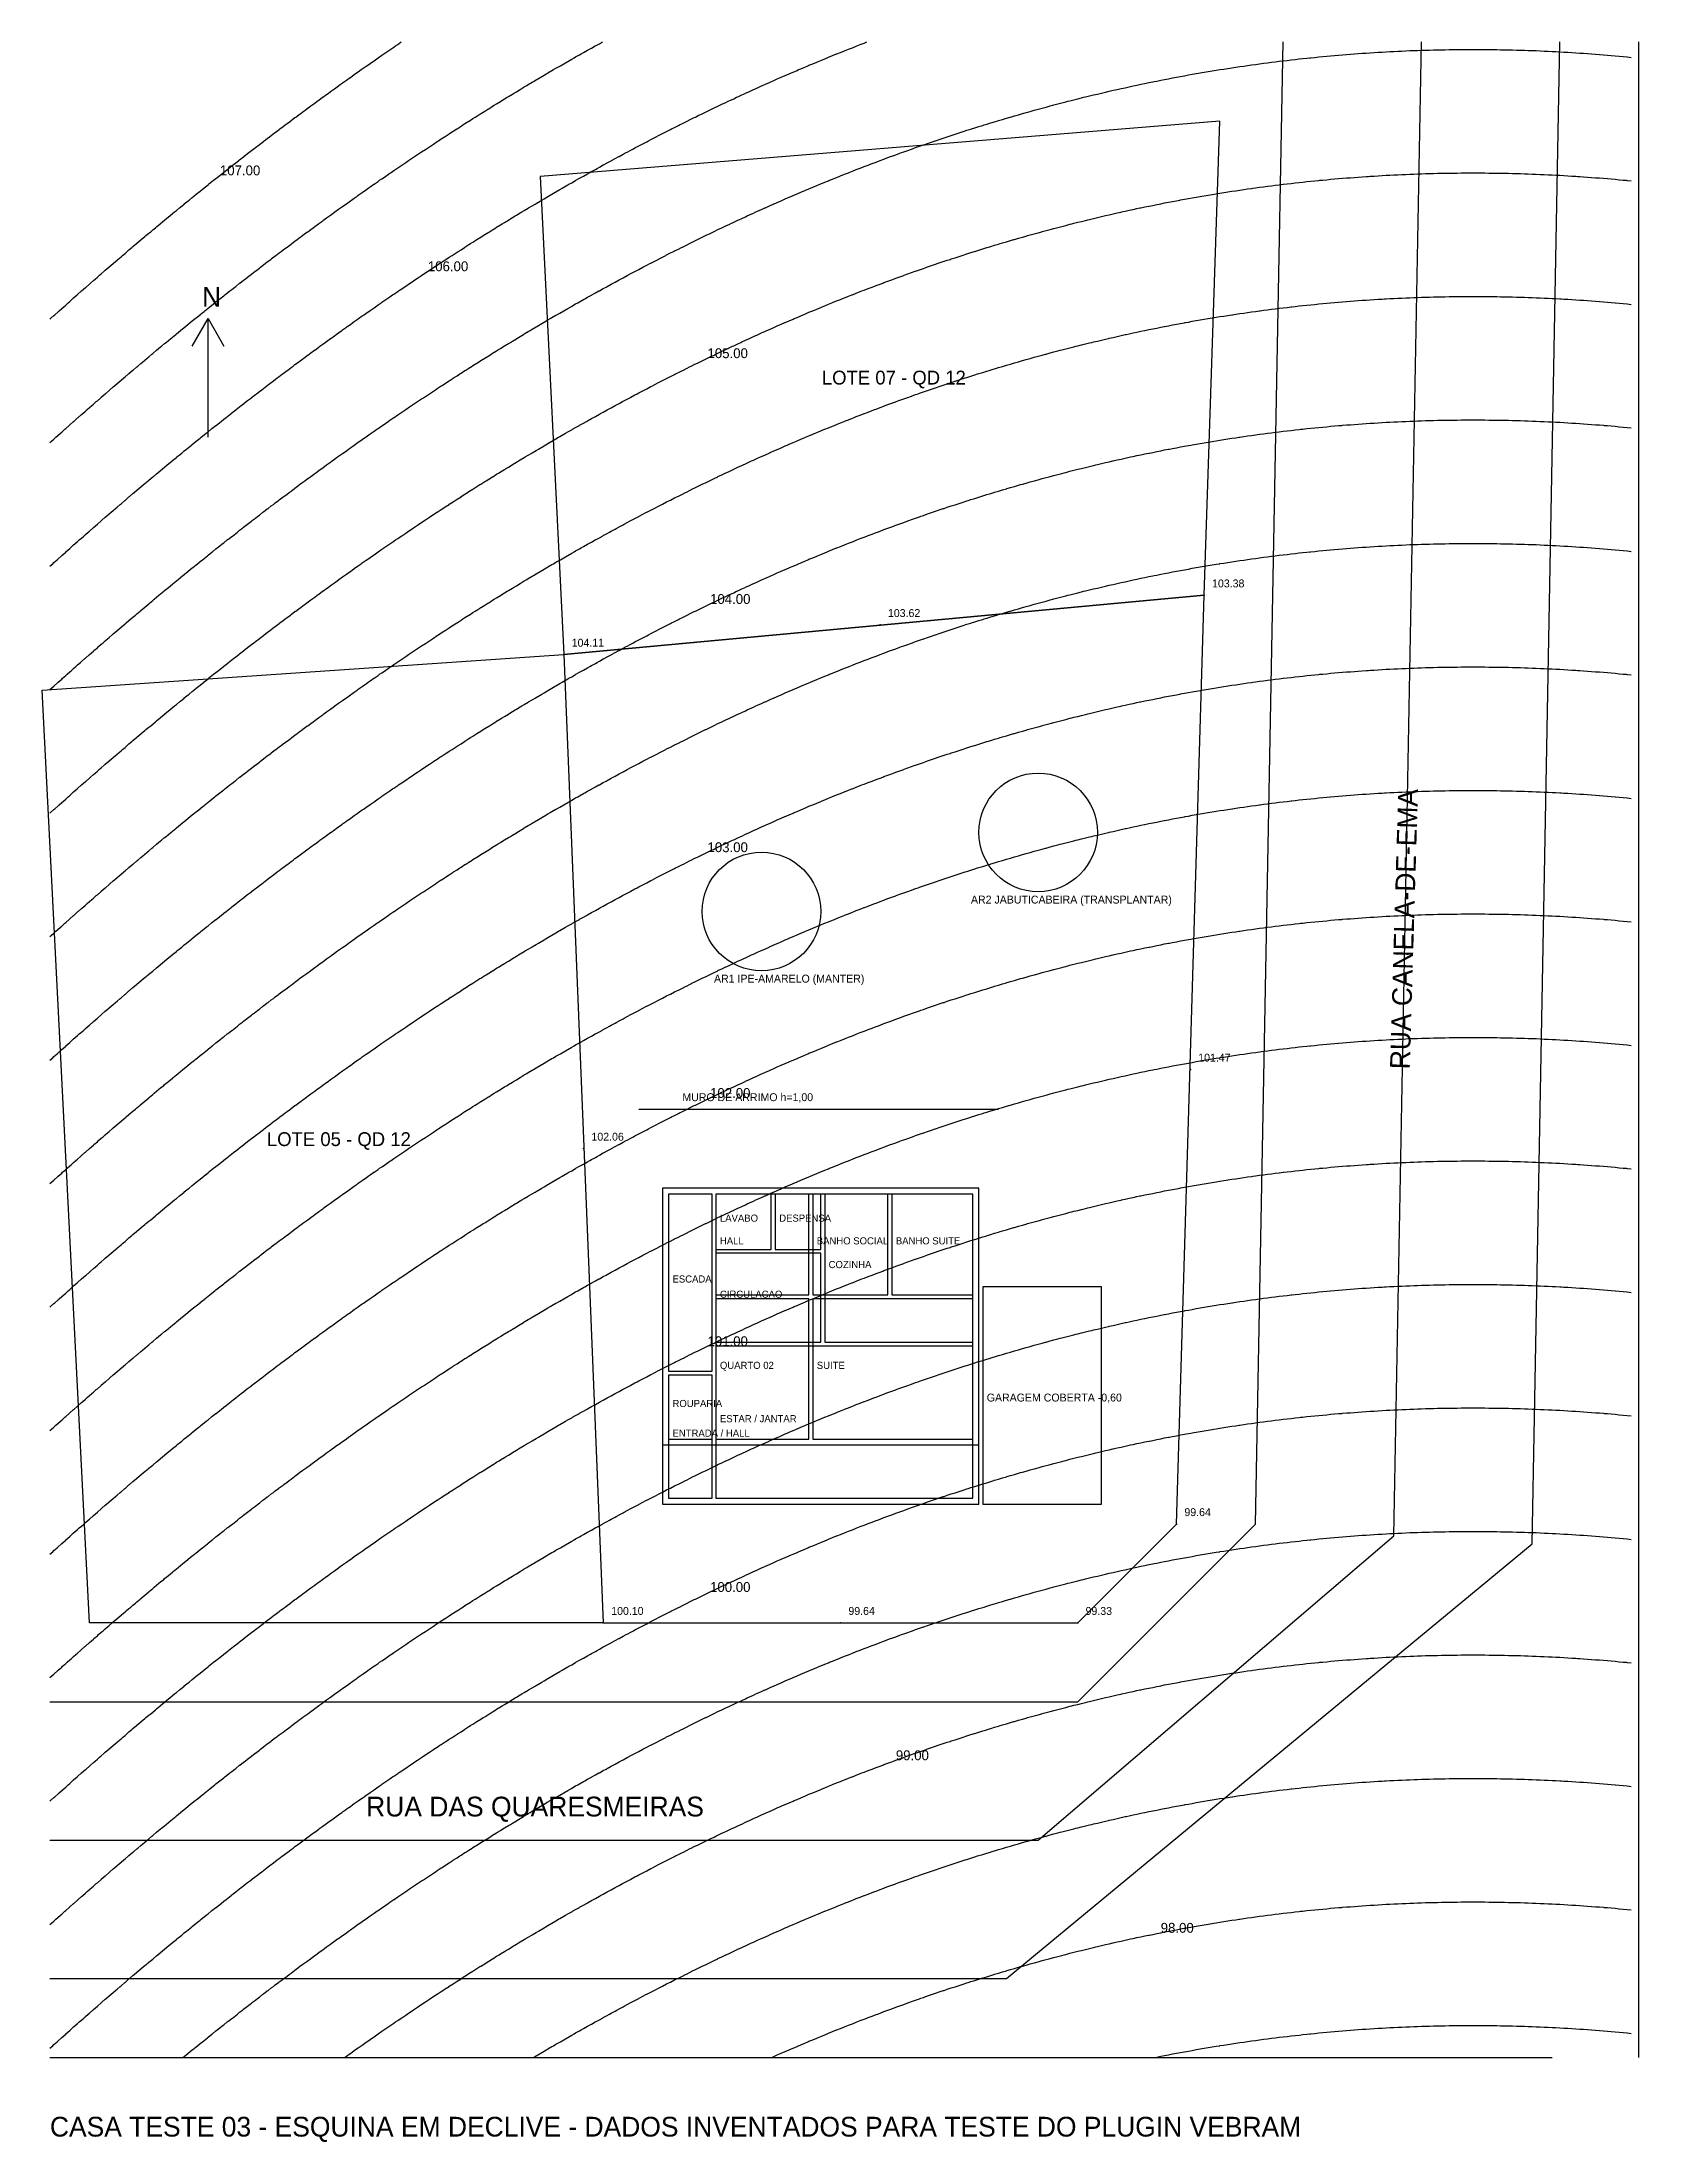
# Model space of a CAD drawing. Header units: metres. Extents: x -14.2 to 26.2, y -13.1 to 40.
import ezdxf

# ---------------------------------------------------------------- set-up
doc = ezdxf.new("R2010")
doc.units = ezdxf.units.M
for name, color, linetype in [('AMBIENTES_SUPERIOR', 7, 'Continuous'), ('AMBIENTES_TERREO', 7, 'Continuous'), ('ARVORES', 94, 'Continuous'), ('CASA_SUPERIOR', 4, 'Continuous'), ('CASA_TERREO', 5, 'Continuous'), ('CONFRONTANTES', 8, 'Continuous'), ('COTAS_TERRENO', 2, 'Continuous'), ('CURVAS_050', 62, 'Continuous'), ('CURVAS_1M', 3, 'Continuous'), ('GARAGEM_ABRIGO', 6, 'Continuous'), ('LOTE', 1, 'Continuous'), ('MUROS', 30, 'Continuous'), ('NORTE', 7, 'Continuous'), ('PASSEIO', 8, 'Continuous'), ('RUAS', 9, 'Continuous'), ('TEXTOS', 7, 'Continuous')]:
    doc.layers.add(name, color=color, linetype=linetype)

msp = doc.modelspace()

# ---------------------------------------------------------------- texts
at = {"layer": 'AMBIENTES_SUPERIOR'}
for s, p in [('HALL', (2.95, 9.575)), ('BANHO SOCIAL', (5.4, 9.575)), ('BANHO SUITE', (7.4, 9.575)), ('ESCADA', (1.75, 8.61)), ('QUARTO 02', (2.95, 6.425)), ('SUITE', (5.4, 6.425)), ('ROUPARIA', (1.75, 5.46))]:
    msp.add_text(s, height=0.18, dxfattribs=at).set_placement(p)
at = {"layer": 'AMBIENTES_TERREO'}
for s, p in [('LAVABO', (2.95, 10.15)), ('DESPENSA', (4.45, 10.15)), ('COZINHA', (5.7, 8.975)), ('ESCADA', (1.75, 8.61)), ('CIRCULACAO', (2.95, 8.225)), ('ENTRADA / HALL', (1.75, 4.71)), ('ESTAR / JANTAR', (2.95, 5.075))]:
    msp.add_text(s, height=0.18, dxfattribs=at).set_placement(p)
at = {"layer": 'ARVORES'}
for s, p in [('AR2 JABUTICABEIRA (TRANSPLANTAR)', (9.3, 18.2)), ('AR1 IPE-AMARELO (MANTER)', (2.8, 16.2))]:
    msp.add_text(s, height=0.2, dxfattribs=at).set_placement(p)
at = {"layer": 'CONFRONTANTES'}
for s, p in [('LOTE 07 - QD 12', (5.528, 31.333)), ('LOTE 05 - QD 12', (-8.511, 12.063))]:
    msp.add_text(s, height=0.35, dxfattribs=at).set_placement(p)
at = {"layer": 'COTAS_TERRENO'}
for s, p in [('103.38', (15.4, 26.2)), ('103.62', (7.2, 25.45)), ('104.11', (-0.8, 24.7)), ('101.47', (15.05, 14.2)), ('102.06', (-0.3, 12.2)), ('99.64', (14.7, 2.7)), ('100.10', (0.2, 0.2)), ('99.64', (6.2, 0.2)), ('99.33', (12.2, 0.2))]:
    msp.add_text(s, height=0.2, dxfattribs=at).set_placement(p)
at = {"layer": 'CURVAS_1M'}
for s, p in [('107.00', (-9.7, 36.626)), ('106.00', (-4.439, 34.2)), ('105.00', (2.635, 32)), ('104.00', (2.7, 25.781)), ('103.00', (2.635, 19.5)), ('102.00', (2.7, 13.281)), ('101.00', (2.635, 7)), ('100.00', (2.7, 0.781)), ('99.00', (7.4, -3.477)), ('98.00', (14.1, -7.843))]:
    msp.add_text(s, height=0.25, dxfattribs=at).set_placement(p)
at = {"layer": 'GARAGEM_ABRIGO'}
msp.add_text('GARAGEM COBERTA -0,60', height=0.2, dxfattribs=at).set_placement((9.7, 5.6))
at = {"layer": 'MUROS'}
msp.add_text('MURO DE ARRIMO h=1,00', height=0.2, dxfattribs=at).set_placement((2, 13.2))
at = {"layer": 'NORTE'}
msp.add_text('N', height=0.5, dxfattribs=at).set_placement((-10.15, 33.3))
at = {"layer": 'TEXTOS'}
msp.add_text('RUA CANELA-DE-EMA', height=0.5, rotation=88.3, dxfattribs=at).set_placement((20.4, 14))
for s, p in [('RUA DAS QUARESMEIRAS', (-6, -4.9)), ('CASA TESTE 03 - ESQUINA EM DECLIVE - DADOS INVENTADOS PARA TESTE DO PLUGIN VEBRAM', (-14, -13))]:
    msp.add_text(s, height=0.5, dxfattribs=at).set_placement(p)

# ---------------------------------------------------------------- linework, layer by layer
at = {"layer": 'AMBIENTES_SUPERIOR'}
for points in [[(1.65, 6.37), (2.75, 6.37), (2.75, 10.85), (1.65, 10.85)], [(2.85, 8.3), (5.2, 8.3), (5.2, 10.85), (2.85, 10.85)], [(5.3, 8.3), (7.2, 8.3), (7.2, 10.85), (5.3, 10.85)], [(7.3, 8.3), (9.35, 8.3), (9.35, 10.85), (7.3, 10.85)], [(2.85, 4.65), (5.2, 4.65), (5.2, 8.2), (2.85, 8.2)], [(5.3, 4.65), (9.35, 4.65), (9.35, 8.2), (5.3, 8.2)], [(1.65, 4.65), (2.75, 4.65), (2.75, 6.27), (1.65, 6.27)]]:
    msp.add_lwpolyline(points, close=True, dxfattribs=at)
at = {"layer": 'AMBIENTES_TERREO'}
for points in [[(1.65, 6.37), (2.75, 6.37), (2.75, 10.85), (1.65, 10.85)], [(2.85, 9.45), (4.25, 9.45), (4.25, 10.85), (2.85, 10.85)], [(4.35, 9.45), (5.5, 9.45), (5.5, 10.85), (4.35, 10.85)], [(5.6, 7.1), (9.35, 7.1), (9.35, 10.85), (5.6, 10.85)], [(2.85, 7.1), (5.5, 7.1), (5.5, 9.35), (2.85, 9.35)], [(2.85, 3.15), (9.35, 3.15), (9.35, 7), (2.85, 7)], [(1.65, 3.15), (2.75, 3.15), (2.75, 6.27), (1.65, 6.27)]]:
    msp.add_lwpolyline(points, close=True, dxfattribs=at)
at = {"layer": 'ARVORES'}
for centre in [(11, 20), (4, 18)]:
    msp.add_circle(centre, 1.5, dxfattribs=at)
at = {"layer": 'CASA_SUPERIOR'}
msp.add_lwpolyline([(1.5, 4.5), (9.5, 4.5), (9.5, 11), (1.5, 11)], close=True, dxfattribs=at)
at = {"layer": 'CASA_TERREO'}
msp.add_lwpolyline([(1.5, 3), (9.5, 3), (9.5, 11), (1.5, 11)], close=True, dxfattribs=at)
at = {"layer": 'CONFRONTANTES'}
for points in [[(-1, 24.5), (15.2, 26), (15.6, 38), (-1.6, 36.6)], [(-1, 24.5), (0, 0), (-13, 0), (-14.2, 23.6)]]:
    msp.add_lwpolyline(points, close=True, dxfattribs=at)
at = {"layer": 'COTAS_TERRENO'}
for p in [(15.2, 26, 103.382), (7, 25.25, 103.62), (-1, 24.5, 104.108), (14.85, 14, 101.472), (-0.5, 12, 102.062), (14.5, 2.5, 99.642), (0, 0, 100.098), (6, 0, 99.642), (12, 0, 99.33)]:
    msp.add_point(p, dxfattribs=at)
at = {"layer": 'CURVAS_050'}
for points, elevation in [([(-14, 29.862), (-13.958, 29.9), (-13.9, 29.952), (-13.847, 30), (-13.8, 30.042), (-13.735, 30.1), (-13.7, 30.131), (-13.623, 30.2), (-13.6, 30.221), (-13.511, 30.3), (-13.5, 30.309), (-13.4, 30.398), (-13.398, 30.4), (-13.3, 30.486), (-13.285, 30.5), (-13.2, 30.574), (-13.171, 30.6), (-13.1, 30.662), (-13.057, 30.7), (-13, 30.75), (-12.943, 30.8), (-12.9, 30.837), (-12.828, 30.9), (-12.8, 30.924), (-12.713, 31), (-12.7, 31.011), (-12.6, 31.098), (-12.598, 31.1), (-12.5, 31.184), (-12.482, 31.2), (-12.4, 31.271), (-12.366, 31.3), (-12.3, 31.356), (-12.249, 31.4), (-12.2, 31.442), (-12.132, 31.5), (-12.1, 31.527), (-12.015, 31.6), (-12, 31.613), (-11.9, 31.697), (-11.897, 31.7), (-11.8, 31.782), (-11.779, 31.8), (-11.7, 31.866), (-11.66, 31.9), (-11.6, 31.951), (-11.541, 32), (-11.5, 32.034), (-11.422, 32.1), (-11.4, 32.118), (-11.302, 32.2), (-11.3, 32.201), (-11.2, 32.284), (-11.181, 32.3), (-11.1, 32.367), (-11.061, 32.4), (-11, 32.45), (-10.939, 32.5), (-10.9, 32.532), (-10.818, 32.6), (-10.8, 32.615), (-10.7, 32.696), (-10.696, 32.7), (-10.6, 32.778), (-10.573, 32.8), (-10.5, 32.859), (-10.45, 32.9), (-10.4, 32.941), (-10.326, 33), (-10.3, 33.021), (-10.202, 33.1), (-10.2, 33.102), (-10.1, 33.182), (-10.078, 33.2), (-10, 33.263), (-9.953, 33.3), (-9.9, 33.342), (-9.828, 33.4), (-9.8, 33.422), (-9.702, 33.5), (-9.7, 33.501), (-9.6, 33.581), (-9.575, 33.6), (-9.5, 33.659), (-9.448, 33.7), (-9.4, 33.738), (-9.321, 33.8), (-9.3, 33.816), (-9.2, 33.894), (-9.193, 33.9), (-9.1, 33.972), (-9.064, 34), (-9, 34.05), (-8.935, 34.1), (-8.9, 34.127), (-8.806, 34.2), (-8.8, 34.205), (-8.7, 34.281), (-8.676, 34.3), (-8.6, 34.358), (-8.545, 34.4), (-8.5, 34.434), (-8.414, 34.5), (-8.4, 34.51), (-8.3, 34.586), (-8.282, 34.6), (-8.2, 34.662), (-8.15, 34.7), (-8.1, 34.737), (-8.017, 34.8), (-8, 34.812), (-7.9, 34.887), (-7.883, 34.9), (-7.8, 34.962), (-7.749, 35), (-7.7, 35.036), (-7.614, 35.1), (-7.6, 35.11), (-7.5, 35.184), (-7.479, 35.2), (-7.4, 35.258), (-7.343, 35.3), (-7.3, 35.331), (-7.206, 35.4), (-7.2, 35.405), (-7.1, 35.477), (-7.069, 35.5), (-7, 35.55), (-6.931, 35.6), (-6.9, 35.622), (-6.8, 35.694), (-6.792, 35.7), (-6.7, 35.766), (-6.653, 35.8), (-6.6, 35.838), (-6.513, 35.9), (-6.5, 35.909), (-6.4, 35.98), (-6.372, 36), (-6.3, 36.051), (-6.231, 36.1), (-6.2, 36.122), (-6.1, 36.192), (-6.089, 36.2), (-6, 36.263), (-5.946, 36.3), (-5.9, 36.332), (-5.803, 36.4), (-5.8, 36.402), (-5.7, 36.471), (-5.659, 36.5), (-5.6, 36.541), (-5.514, 36.6), (-5.5, 36.609), (-5.4, 36.678), (-5.368, 36.7), (-5.3, 36.746), (-5.221, 36.8), (-5.2, 36.814), (-5.1, 36.882), (-5.074, 36.9), (-5, 36.95), (-4.926, 37), (-4.9, 37.017), (-4.8, 37.084), (-4.777, 37.1), (-4.7, 37.151), (-4.627, 37.2), (-4.6, 37.218), (-4.5, 37.284), (-4.476, 37.3), (-4.4, 37.351), (-4.325, 37.4), (-4.3, 37.416), (-4.2, 37.482), (-4.172, 37.5), (-4.1, 37.547), (-4.019, 37.6), (-4, 37.612), (-3.9, 37.677), (-3.865, 37.7), (-3.8, 37.742), (-3.71, 37.8), (-3.7, 37.806), (-3.6, 37.87), (-3.554, 37.9), (-3.5, 37.934), (-3.4, 37.998), (-3.397, 38), (-3.3, 38.061), (-3.239, 38.1), (-3.2, 38.125), (-3.1, 38.187), (-3.08, 38.2), (-3, 38.25), (-2.92, 38.3), (-2.9, 38.312), (-2.8, 38.374), (-2.759, 38.4), (-2.7, 38.436), (-2.6, 38.498), (-2.597, 38.5), (-2.5, 38.559), (-2.434, 38.6), (-2.4, 38.62), (-2.3, 38.681), (-2.269, 38.7), (-2.2, 38.742), (-2.104, 38.8), (-2.1, 38.802), (-2, 38.862), (-1.937, 38.9), (-1.9, 38.922), (-1.8, 38.982), (-1.77, 39), (-1.7, 39.041), (-1.601, 39.1), (-1.6, 39.1), (-1.5, 39.159), (-1.431, 39.2), (-1.4, 39.218), (-1.3, 39.276), (-1.259, 39.3), (-1.2, 39.335), (-1.1, 39.392), (-1.087, 39.4), (-1, 39.45), (-0.913, 39.5), (-0.9, 39.507), (-0.8, 39.565), (-0.738, 39.6), (-0.7, 39.621), (-0.6, 39.678), (-0.561, 39.7), (-0.5, 39.734), (-0.4, 39.791), (-0.383, 39.8), (-0.3, 39.846), (-0.204, 39.9), (-0.2, 39.902), (-0.1, 39.957), (-0.023, 40)], 106.5), ([(-14, 23.612), (-13.903, 23.7), (-13.9, 23.702), (-13.8, 23.792), (-13.791, 23.8), (-13.7, 23.881), (-13.679, 23.9), (-13.6, 23.97), (-13.567, 24), (-13.5, 24.059), (-13.454, 24.1), (-13.4, 24.148), (-13.341, 24.2), (-13.3, 24.236), (-13.228, 24.3), (-13.2, 24.324), (-13.114, 24.4), (-13.1, 24.412), (-13, 24.5), (-13, 24.5), (-12.9, 24.587), (-12.886, 24.6), (-12.8, 24.674), (-12.771, 24.7), (-12.7, 24.761), (-12.655, 24.8), (-12.6, 24.848), (-12.54, 24.9), (-12.5, 24.934), (-12.424, 25), (-12.4, 25.021), (-12.307, 25.1), (-12.3, 25.106), (-12.2, 25.192), (-12.191, 25.2), (-12.1, 25.277), (-12.073, 25.3), (-12, 25.363), (-11.956, 25.4), (-11.9, 25.447), (-11.838, 25.5), (-11.8, 25.532), (-11.719, 25.6), (-11.7, 25.616), (-11.601, 25.7), (-11.6, 25.701), (-11.5, 25.784), (-11.481, 25.8), (-11.4, 25.868), (-11.362, 25.9), (-11.3, 25.951), (-11.242, 26), (-11.2, 26.035), (-11.121, 26.1), (-11.1, 26.117), (-11, 26.2), (-11, 26.2), (-10.9, 26.282), (-10.879, 26.3), (-10.8, 26.365), (-10.757, 26.4), (-10.7, 26.446), (-10.634, 26.5), (-10.6, 26.528), (-10.512, 26.6), (-10.5, 26.609), (-10.4, 26.691), (-10.388, 26.7), (-10.3, 26.771), (-10.264, 26.8), (-10.2, 26.852), (-10.14, 26.9), (-10.1, 26.932), (-10.016, 27), (-10, 27.013), (-9.9, 27.092), (-9.89, 27.1), (-9.8, 27.172), (-9.765, 27.2), (-9.7, 27.251), (-9.639, 27.3), (-9.6, 27.331), (-9.512, 27.4), (-9.5, 27.409), (-9.4, 27.488), (-9.385, 27.5), (-9.3, 27.566), (-9.257, 27.6), (-9.2, 27.644), (-9.129, 27.7), (-9.1, 27.722), (-9, 27.8), (-9, 27.8), (-8.9, 27.877), (-8.871, 27.9), (-8.8, 27.954), (-8.741, 28), (-8.7, 28.031), (-8.61, 28.1), (-8.6, 28.108), (-8.5, 28.184), (-8.479, 28.2), (-8.4, 28.26), (-8.348, 28.3), (-8.3, 28.336), (-8.216, 28.4), (-8.2, 28.412), (-8.1, 28.487), (-8.083, 28.5), (-8, 28.562), (-7.95, 28.6), (-7.9, 28.637), (-7.816, 28.7), (-7.8, 28.712), (-7.7, 28.786), (-7.682, 28.8), (-7.6, 28.86), (-7.547, 28.9), (-7.5, 28.934), (-7.411, 29), (-7.4, 29.008), (-7.3, 29.081), (-7.275, 29.1), (-7.2, 29.155), (-7.138, 29.2), (-7.1, 29.227), (-7, 29.3), (-7, 29.3), (-6.9, 29.372), (-6.862, 29.4), (-6.8, 29.444), (-6.723, 29.5), (-6.7, 29.516), (-6.6, 29.588), (-6.583, 29.6), (-6.5, 29.659), (-6.443, 29.7), (-6.4, 29.73), (-6.302, 29.8), (-6.3, 29.801), (-6.2, 29.872), (-6.16, 29.9), (-6.1, 29.942), (-6.018, 30), (-6, 30.013), (-5.9, 30.082), (-5.875, 30.1), (-5.8, 30.152), (-5.731, 30.2), (-5.7, 30.221), (-5.6, 30.291), (-5.586, 30.3), (-5.5, 30.359), (-5.441, 30.4), (-5.4, 30.428), (-5.3, 30.496), (-5.295, 30.5), (-5.2, 30.565), (-5.148, 30.6), (-5.1, 30.632), (-5, 30.7), (-5, 30.7), (-4.9, 30.767), (-4.851, 30.8), (-4.8, 30.835), (-4.702, 30.9), (-4.7, 30.901), (-4.6, 30.968), (-4.552, 31), (-4.5, 31.034), (-4.401, 31.1), (-4.4, 31.101), (-4.3, 31.166), (-4.249, 31.2), (-4.2, 31.232), (-4.1, 31.297), (-4.096, 31.3), (-4, 31.363), (-3.942, 31.4), (-3.9, 31.427), (-3.8, 31.492), (-3.788, 31.5), (-3.7, 31.556), (-3.632, 31.6), (-3.6, 31.621), (-3.5, 31.684), (-3.475, 31.7), (-3.4, 31.748), (-3.318, 31.8), (-3.3, 31.811), (-3.2, 31.875), (-3.159, 31.9), (-3.1, 31.937), (-3, 32), (-3, 32), (-2.9, 32.062), (-2.839, 32.1), (-2.8, 32.124), (-2.7, 32.186), (-2.678, 32.2), (-2.6, 32.248), (-2.515, 32.3), (-2.5, 32.309), (-2.4, 32.37), (-2.352, 32.4), (-2.3, 32.431), (-2.2, 32.492), (-2.187, 32.5), (-2.1, 32.552), (-2.021, 32.6), (-2, 32.612), (-1.9, 32.672), (-1.854, 32.7), (-1.8, 32.732), (-1.7, 32.791), (-1.685, 32.8), (-1.6, 32.85), (-1.516, 32.9), (-1.5, 32.909), (-1.4, 32.968), (-1.345, 33), (-1.3, 33.026), (-1.2, 33.084), (-1.173, 33.1), (-1.1, 33.142), (-1, 33.2), (-1, 33.2), (-0.9, 33.257), (-0.825, 33.3), (-0.8, 33.314), (-0.7, 33.371), (-0.649, 33.4), (-0.6, 33.428), (-0.5, 33.484), (-0.472, 33.5), (-0.4, 33.54), (-0.3, 33.596), (-0.293, 33.6), (-0.2, 33.652), (-0.113, 33.7), (-0.1, 33.707), (0, 33.763), (0.068, 33.8), (0.1, 33.817), (0.2, 33.872), (0.251, 33.9), (0.3, 33.926), (0.4, 33.981), (0.436, 34), (0.5, 34.034), (0.6, 34.088), (0.622, 34.1), (0.7, 34.141), (0.8, 34.195), (0.81, 34.2), (0.9, 34.247), (1, 34.3), (1, 34.3), (1.1, 34.352), (1.191, 34.4), (1.2, 34.405), (1.3, 34.456), (1.385, 34.5), (1.4, 34.508), (1.5, 34.559), (1.579, 34.6), (1.6, 34.611), (1.7, 34.661), (1.776, 34.7), (1.8, 34.712), (1.9, 34.762), (1.975, 34.8), (2, 34.812), (2.1, 34.862), (2.176, 34.9), (2.2, 34.912), (2.3, 34.961), (2.379, 35), (2.4, 35.011), (2.5, 35.059), (2.584, 35.1), (2.6, 35.108), (2.7, 35.156), (2.791, 35.2), (2.8, 35.205), (2.9, 35.252), (3, 35.3), (3, 35.3), (3.1, 35.347), (3.2, 35.394), (3.212, 35.4), (3.3, 35.441), (3.4, 35.488), (3.426, 35.5), (3.5, 35.534), (3.6, 35.58), (3.643, 35.6), (3.7, 35.626), (3.8, 35.672), (3.862, 35.7), (3.9, 35.717), (4, 35.762), (4.084, 35.8), (4.1, 35.807), (4.2, 35.852), (4.3, 35.896), (4.308, 35.9), (4.4, 35.94), (4.5, 35.984), (4.536, 36), (4.6, 36.028), (4.7, 36.071), (4.766, 36.1), (4.8, 36.114), (4.9, 36.157), (5, 36.2), (5, 36.2), (5.1, 36.242), (5.2, 36.284), (5.237, 36.3), (5.3, 36.326), (5.4, 36.368), (5.477, 36.4), (5.5, 36.409), (5.6, 36.451), (5.7, 36.491), (5.721, 36.5), (5.8, 36.532), (5.9, 36.572), (5.969, 36.6), (6, 36.613), (6.1, 36.652), (6.2, 36.692), (6.22, 36.7), (6.3, 36.731), (6.4, 36.77), (6.476, 36.8), (6.5, 36.809), (6.6, 36.848), (6.7, 36.886), (6.736, 36.9), (6.8, 36.925), (6.9, 36.962), (7, 37), (7, 37), (7.1, 37.037), (7.2, 37.075), (7.269, 37.1), (7.3, 37.111), (7.4, 37.148), (7.5, 37.184), (7.543, 37.2), (7.6, 37.221), (7.7, 37.256), (7.8, 37.292), (7.823, 37.3), (7.9, 37.327), (8, 37.363), (8.1, 37.397), (8.108, 37.4), (8.2, 37.432), (8.3, 37.466), (8.399, 37.5), (8.4, 37.501), (8.5, 37.534), (8.6, 37.568), (8.696, 37.6), (8.7, 37.601), (8.8, 37.635), (8.9, 37.667), (9, 37.7), (9, 37.7), (9.1, 37.732), (9.2, 37.765), (9.3, 37.796), (9.311, 37.8), (9.4, 37.828), (9.5, 37.859), (9.6, 37.89), (9.631, 37.9), (9.7, 37.921), (9.8, 37.952), (9.9, 37.982), (9.959, 38), (10, 38.012), (10.1, 38.042), (10.2, 38.072), (10.295, 38.1), (10.3, 38.101), (10.4, 38.13), (10.5, 38.159), (10.6, 38.188), (10.642, 38.2), (10.7, 38.216), (10.8, 38.244), (10.9, 38.272), (11, 38.3), (11, 38.3), (11.1, 38.327), (11.2, 38.354), (11.3, 38.381), (11.37, 38.4), (11.4, 38.408), (11.5, 38.434), (11.6, 38.46), (11.7, 38.486), (11.753, 38.5), (11.8, 38.512), (11.9, 38.537), (12, 38.563), (12.1, 38.587), (12.151, 38.6), (12.2, 38.612), (12.3, 38.636), (12.4, 38.66), (12.5, 38.684), (12.566, 38.7), (12.6, 38.708), (12.7, 38.731), (12.8, 38.755), (12.9, 38.777), (13, 38.8), (13, 38.8), (13.1, 38.822), (13.2, 38.844), (13.3, 38.866), (13.4, 38.888), (13.456, 38.9), (13.5, 38.909), (13.6, 38.931), (13.7, 38.951), (13.8, 38.972), (13.9, 38.992), (13.938, 39), (14, 39.013), (14.1, 39.032), (14.2, 39.052), (14.3, 39.071), (14.4, 39.091), (14.45, 39.1), (14.5, 39.109), (14.6, 39.128), (14.7, 39.146), (14.8, 39.165), (14.9, 39.182), (15, 39.2), (15, 39.2), (15.1, 39.217), (15.2, 39.235), (15.3, 39.251), (15.4, 39.268), (15.5, 39.284), (15.597, 39.3), (15.6, 39.301), (15.7, 39.316), (15.8, 39.332), (15.9, 39.347), (16, 39.362), (16.1, 39.377), (16.2, 39.392), (16.256, 39.4), (16.3, 39.406), (16.4, 39.42), (16.5, 39.434), (16.6, 39.448), (16.7, 39.461), (16.8, 39.474), (16.9, 39.487), (17, 39.5), (17, 39.5), (17.1, 39.512), (17.2, 39.525), (17.3, 39.536), (17.4, 39.548), (17.5, 39.559), (17.6, 39.57), (17.7, 39.581), (17.8, 39.592), (17.877, 39.6), (17.9, 39.602), (18, 39.612), (18.1, 39.622), (18.2, 39.632), (18.3, 39.641), (18.4, 39.651), (18.5, 39.659), (18.6, 39.668), (18.7, 39.676), (18.8, 39.684), (18.9, 39.692), (19, 39.7), (19, 39.7), (19.1, 39.707), (19.2, 39.714), (19.3, 39.721), (19.4, 39.728), (19.5, 39.734), (19.6, 39.74), (19.7, 39.746), (19.8, 39.752), (19.9, 39.757), (20, 39.762), (20.1, 39.767), (20.2, 39.772), (20.3, 39.776), (20.4, 39.781), (20.5, 39.784), (20.6, 39.788), (20.7, 39.791), (20.8, 39.795), (20.9, 39.797), (21, 39.8), (21, 39.8), (21.1, 39.802), (21.2, 39.805), (21.3, 39.806), (21.4, 39.808), (21.5, 39.809), (21.6, 39.81), (21.7, 39.811), (21.8, 39.812), (21.9, 39.812), (22, 39.812), (22.1, 39.812), (22.2, 39.812), (22.3, 39.811), (22.4, 39.81), (22.5, 39.809), (22.6, 39.808), (22.7, 39.806), (22.8, 39.805), (22.9, 39.802), (23, 39.8), (23, 39.8), (23.1, 39.797), (23.2, 39.795), (23.3, 39.791), (23.4, 39.788), (23.5, 39.784), (23.6, 39.781), (23.7, 39.776), (23.8, 39.772), (23.9, 39.767), (24, 39.762), (24.1, 39.757), (24.2, 39.752), (24.3, 39.746), (24.4, 39.74), (24.5, 39.734), (24.6, 39.728), (24.7, 39.721), (24.8, 39.714), (24.9, 39.707), (25, 39.7), (25, 39.7), (25.1, 39.692), (25.2, 39.684), (25.3, 39.676), (25.4, 39.668), (25.5, 39.659), (25.6, 39.651), (25.7, 39.641), (25.8, 39.632), (25.9, 39.622), (26, 39.612)], 105.5), ([(-14, 17.362), (-13.958, 17.4), (-13.9, 17.452), (-13.847, 17.5), (-13.8, 17.542), (-13.735, 17.6), (-13.7, 17.631), (-13.623, 17.7), (-13.6, 17.721), (-13.511, 17.8), (-13.5, 17.809), (-13.4, 17.898), (-13.398, 17.9), (-13.3, 17.986), (-13.285, 18), (-13.2, 18.074), (-13.171, 18.1), (-13.1, 18.162), (-13.057, 18.2), (-13, 18.25), (-12.943, 18.3), (-12.9, 18.337), (-12.828, 18.4), (-12.8, 18.424), (-12.713, 18.5), (-12.7, 18.511), (-12.6, 18.598), (-12.598, 18.6), (-12.5, 18.684), (-12.482, 18.7), (-12.4, 18.771), (-12.366, 18.8), (-12.3, 18.856), (-12.249, 18.9), (-12.2, 18.942), (-12.132, 19), (-12.1, 19.027), (-12.015, 19.1), (-12, 19.113), (-11.9, 19.197), (-11.897, 19.2), (-11.8, 19.282), (-11.779, 19.3), (-11.7, 19.366), (-11.66, 19.4), (-11.6, 19.451), (-11.541, 19.5), (-11.5, 19.534), (-11.422, 19.6), (-11.4, 19.618), (-11.302, 19.7), (-11.3, 19.701), (-11.2, 19.784), (-11.181, 19.8), (-11.1, 19.867), (-11.061, 19.9), (-11, 19.95), (-10.939, 20), (-10.9, 20.032), (-10.818, 20.1), (-10.8, 20.115), (-10.7, 20.196), (-10.696, 20.2), (-10.6, 20.278), (-10.573, 20.3), (-10.5, 20.359), (-10.45, 20.4), (-10.4, 20.441), (-10.326, 20.5), (-10.3, 20.521), (-10.202, 20.6), (-10.2, 20.602), (-10.1, 20.682), (-10.078, 20.7), (-10, 20.763), (-9.953, 20.8), (-9.9, 20.842), (-9.828, 20.9), (-9.8, 20.922), (-9.702, 21), (-9.7, 21.001), (-9.6, 21.081), (-9.575, 21.1), (-9.5, 21.159), (-9.448, 21.2), (-9.4, 21.238), (-9.321, 21.3), (-9.3, 21.316), (-9.2, 21.394), (-9.193, 21.4), (-9.1, 21.472), (-9.064, 21.5), (-9, 21.55), (-8.935, 21.6), (-8.9, 21.627), (-8.806, 21.7), (-8.8, 21.705), (-8.7, 21.781), (-8.676, 21.8), (-8.6, 21.858), (-8.545, 21.9), (-8.5, 21.934), (-8.414, 22), (-8.4, 22.01), (-8.3, 22.086), (-8.282, 22.1), (-8.2, 22.162), (-8.15, 22.2), (-8.1, 22.237), (-8.017, 22.3), (-8, 22.312), (-7.9, 22.387), (-7.883, 22.4), (-7.8, 22.462), (-7.749, 22.5), (-7.7, 22.536), (-7.614, 22.6), (-7.6, 22.61), (-7.5, 22.684), (-7.479, 22.7), (-7.4, 22.758), (-7.343, 22.8), (-7.3, 22.831), (-7.206, 22.9), (-7.2, 22.905), (-7.1, 22.977), (-7.069, 23), (-7, 23.05), (-6.931, 23.1), (-6.9, 23.122), (-6.8, 23.194), (-6.792, 23.2), (-6.7, 23.266), (-6.653, 23.3), (-6.6, 23.338), (-6.513, 23.4), (-6.5, 23.409), (-6.4, 23.48), (-6.372, 23.5), (-6.3, 23.551), (-6.231, 23.6), (-6.2, 23.622), (-6.1, 23.692), (-6.089, 23.7), (-6, 23.763), (-5.946, 23.8), (-5.9, 23.832), (-5.803, 23.9), (-5.8, 23.902), (-5.7, 23.971), (-5.659, 24), (-5.6, 24.041), (-5.514, 24.1), (-5.5, 24.109), (-5.4, 24.178), (-5.368, 24.2), (-5.3, 24.246), (-5.221, 24.3), (-5.2, 24.314), (-5.1, 24.382), (-5.074, 24.4), (-5, 24.45), (-4.926, 24.5), (-4.9, 24.517), (-4.8, 24.584), (-4.777, 24.6), (-4.7, 24.651), (-4.627, 24.7), (-4.6, 24.718), (-4.5, 24.784), (-4.476, 24.8), (-4.4, 24.851), (-4.325, 24.9), (-4.3, 24.916), (-4.2, 24.982), (-4.172, 25), (-4.1, 25.047), (-4.019, 25.1), (-4, 25.112), (-3.9, 25.177), (-3.865, 25.2), (-3.8, 25.242), (-3.71, 25.3), (-3.7, 25.306), (-3.6, 25.371), (-3.554, 25.4), (-3.5, 25.434), (-3.4, 25.498), (-3.397, 25.5), (-3.3, 25.561), (-3.239, 25.6), (-3.2, 25.625), (-3.1, 25.687), (-3.08, 25.7), (-3, 25.75), (-2.92, 25.8), (-2.9, 25.812), (-2.8, 25.874), (-2.759, 25.9), (-2.7, 25.936), (-2.6, 25.998), (-2.597, 26), (-2.5, 26.059), (-2.434, 26.1), (-2.4, 26.12), (-2.3, 26.181), (-2.269, 26.2), (-2.2, 26.242), (-2.104, 26.3), (-2.1, 26.302), (-2, 26.362), (-1.937, 26.4), (-1.9, 26.422), (-1.8, 26.482), (-1.77, 26.5), (-1.7, 26.541), (-1.601, 26.6), (-1.6, 26.6), (-1.5, 26.659), (-1.431, 26.7), (-1.4, 26.718), (-1.3, 26.776), (-1.259, 26.8), (-1.2, 26.835), (-1.1, 26.892), (-1.087, 26.9), (-1, 26.95), (-0.913, 27), (-0.9, 27.007), (-0.8, 27.065), (-0.738, 27.1), (-0.7, 27.121), (-0.6, 27.178), (-0.561, 27.2), (-0.5, 27.234), (-0.4, 27.291), (-0.383, 27.3), (-0.3, 27.346), (-0.204, 27.4), (-0.2, 27.402), (-0.1, 27.457), (-0.023, 27.5), (0, 27.512), (0.1, 27.567), (0.16, 27.6), (0.2, 27.622), (0.3, 27.676), (0.344, 27.7), (0.4, 27.73), (0.5, 27.784), (0.529, 27.8), (0.6, 27.838), (0.7, 27.891), (0.716, 27.9), (0.8, 27.944), (0.9, 27.997), (0.905, 28), (1, 28.05), (1.095, 28.1), (1.1, 28.102), (1.2, 28.155), (1.288, 28.2), (1.3, 28.206), (1.4, 28.258), (1.482, 28.3), (1.5, 28.309), (1.6, 28.361), (1.678, 28.4), (1.7, 28.411), (1.8, 28.462), (1.875, 28.5), (1.9, 28.512), (2, 28.562), (2.075, 28.6), (2.1, 28.612), (2.2, 28.662), (2.277, 28.7), (2.3, 28.711), (2.4, 28.761), (2.481, 28.8), (2.5, 28.809), (2.6, 28.858), (2.687, 28.9), (2.7, 28.906), (2.8, 28.955), (2.895, 29), (2.9, 29.002), (3, 29.05), (3.1, 29.097), (3.106, 29.1), (3.2, 29.144), (3.3, 29.191), (3.318, 29.2), (3.4, 29.238), (3.5, 29.284), (3.534, 29.3), (3.6, 29.33), (3.7, 29.376), (3.752, 29.4), (3.8, 29.422), (3.9, 29.467), (3.972, 29.5), (4, 29.512), (4.1, 29.557), (4.196, 29.6), (4.2, 29.602), (4.3, 29.646), (4.4, 29.691), (4.422, 29.7), (4.5, 29.734), (4.6, 29.778), (4.651, 29.8), (4.7, 29.821), (4.8, 29.864), (4.883, 29.9), (4.9, 29.907), (5, 29.95), (5.1, 29.992), (5.118, 30), (5.2, 30.035), (5.3, 30.076), (5.357, 30.1), (5.4, 30.118), (5.5, 30.159), (5.599, 30.2), (5.6, 30.201), (5.7, 30.241), (5.8, 30.282), (5.845, 30.3), (5.9, 30.322), (6, 30.363), (6.094, 30.4), (6.1, 30.402), (6.2, 30.442), (6.3, 30.481), (6.348, 30.5), (6.4, 30.521), (6.5, 30.559), (6.6, 30.598), (6.605, 30.6), (6.7, 30.636), (6.8, 30.675), (6.867, 30.7), (6.9, 30.712), (7, 30.75), (7.1, 30.787), (7.134, 30.8), (7.2, 30.825), (7.3, 30.861), (7.4, 30.898), (7.405, 30.9), (7.5, 30.934), (7.6, 30.971), (7.682, 31), (7.7, 31.006), (7.8, 31.042), (7.9, 31.077), (7.964, 31.1), (8, 31.113), (8.1, 31.147), (8.2, 31.182), (8.252, 31.2), (8.3, 31.216), (8.4, 31.251), (8.5, 31.284), (8.546, 31.3), (8.6, 31.318), (8.7, 31.351), (8.8, 31.385), (8.847, 31.4), (8.9, 31.417), (9, 31.45), (9.1, 31.482), (9.155, 31.5), (9.2, 31.514), (9.3, 31.546), (9.4, 31.578), (9.47, 31.6), (9.5, 31.609), (9.6, 31.64), (9.7, 31.671), (9.793, 31.7), (9.8, 31.702), (9.9, 31.732), (10, 31.762), (10.1, 31.792), (10.126, 31.8), (10.2, 31.822), (10.3, 31.851), (10.4, 31.88), (10.468, 31.9), (10.5, 31.909), (10.6, 31.938), (10.7, 31.966), (10.8, 31.994), (10.82, 32), (10.9, 32.022), (11, 32.05), (11.1, 32.077), (11.183, 32.1), (11.2, 32.105), (11.3, 32.131), (11.4, 32.158), (11.5, 32.184), (11.56, 32.2), (11.6, 32.21), (11.7, 32.236), (11.8, 32.262), (11.9, 32.287), (11.95, 32.3), (12, 32.312), (12.1, 32.337), (12.2, 32.362), (12.3, 32.386), (12.356, 32.4), (12.4, 32.411), (12.5, 32.434), (12.6, 32.458), (12.7, 32.481), (12.781, 32.5), (12.8, 32.505), (12.9, 32.527), (13, 32.55), (13.1, 32.572), (13.2, 32.595), (13.225, 32.6), (13.3, 32.616), (13.4, 32.638), (13.5, 32.659), (13.6, 32.681), (13.693, 32.7), (13.7, 32.701), (13.8, 32.722), (13.9, 32.742), (14, 32.763), (14.1, 32.782), (14.19, 32.8), (14.2, 32.802), (14.3, 32.821), (14.4, 32.841), (14.5, 32.859), (14.6, 32.878), (14.7, 32.896), (14.72, 32.9), (14.8, 32.915), (14.9, 32.932), (15, 32.95), (15.1, 32.967), (15.2, 32.985), (15.292, 33), (15.3, 33.001), (15.4, 33.018), (15.5, 33.034), (15.6, 33.051), (15.7, 33.066), (15.8, 33.082), (15.9, 33.097), (15.917, 33.1), (16, 33.112), (16.1, 33.127), (16.2, 33.142), (16.3, 33.156), (16.4, 33.17), (16.5, 33.184), (16.6, 33.198), (16.615, 33.2), (16.7, 33.211), (16.8, 33.224), (16.9, 33.237), (17, 33.25), (17.1, 33.262), (17.2, 33.275), (17.3, 33.286), (17.4, 33.298), (17.418, 33.3), (17.5, 33.309), (17.6, 33.32), (17.7, 33.331), (17.8, 33.342), (17.9, 33.352), (18, 33.362), (18.1, 33.372), (18.2, 33.382), (18.3, 33.391), (18.395, 33.4), (18.4, 33.401), (18.5, 33.409), (18.6, 33.418), (18.7, 33.426), (18.8, 33.435), (18.9, 33.442), (19, 33.45), (19.1, 33.457), (19.2, 33.465), (19.3, 33.471), (19.4, 33.478), (19.5, 33.484), (19.6, 33.491), (19.7, 33.496), (19.764, 33.5), (19.8, 33.502), (19.9, 33.507), (20, 33.512), (20.1, 33.517), (20.2, 33.522), (20.3, 33.526), (20.4, 33.53), (20.5, 33.534), (20.6, 33.538), (20.7, 33.541), (20.8, 33.544), (20.9, 33.547), (21, 33.55), (21.1, 33.552), (21.2, 33.554), (21.3, 33.556), (21.4, 33.558), (21.5, 33.559), (21.6, 33.56), (21.7, 33.561), (21.8, 33.562), (21.9, 33.562), (22, 33.562), (22.1, 33.562), (22.2, 33.562), (22.3, 33.561), (22.4, 33.56), (22.5, 33.559), (22.6, 33.558), (22.7, 33.556), (22.8, 33.554), (22.9, 33.552), (23, 33.55), (23.1, 33.547), (23.2, 33.544), (23.3, 33.541), (23.4, 33.538), (23.5, 33.534), (23.6, 33.53), (23.7, 33.526), (23.8, 33.522), (23.9, 33.517), (24, 33.512), (24.1, 33.507), (24.2, 33.502), (24.236, 33.5), (24.3, 33.496), (24.4, 33.491), (24.5, 33.484), (24.6, 33.478), (24.7, 33.471), (24.8, 33.465), (24.9, 33.457), (25, 33.45), (25.1, 33.442), (25.2, 33.435), (25.3, 33.426), (25.4, 33.418), (25.5, 33.409), (25.6, 33.401), (25.605, 33.4), (25.7, 33.391), (25.8, 33.382), (25.9, 33.372), (26, 33.362)], 104.5), ([(-14, 11.112), (-13.903, 11.2), (-13.9, 11.202), (-13.8, 11.292), (-13.791, 11.3), (-13.7, 11.381), (-13.679, 11.4), (-13.6, 11.47), (-13.567, 11.5), (-13.5, 11.559), (-13.454, 11.6), (-13.4, 11.648), (-13.341, 11.7), (-13.3, 11.736), (-13.228, 11.8), (-13.2, 11.824), (-13.114, 11.9), (-13.1, 11.912), (-13, 12), (-13, 12), (-12.9, 12.087), (-12.886, 12.1), (-12.8, 12.174), (-12.771, 12.2), (-12.7, 12.261), (-12.655, 12.3), (-12.6, 12.348), (-12.54, 12.4), (-12.5, 12.434), (-12.424, 12.5), (-12.4, 12.521), (-12.307, 12.6), (-12.3, 12.606), (-12.2, 12.692), (-12.191, 12.7), (-12.1, 12.777), (-12.073, 12.8), (-12, 12.863), (-11.956, 12.9), (-11.9, 12.947), (-11.838, 13), (-11.8, 13.032), (-11.719, 13.1), (-11.7, 13.116), (-11.601, 13.2), (-11.6, 13.201), (-11.5, 13.284), (-11.481, 13.3), (-11.4, 13.368), (-11.362, 13.4), (-11.3, 13.451), (-11.242, 13.5), (-11.2, 13.535), (-11.121, 13.6), (-11.1, 13.617), (-11, 13.7), (-11, 13.7), (-10.9, 13.782), (-10.879, 13.8), (-10.8, 13.865), (-10.757, 13.9), (-10.7, 13.946), (-10.634, 14), (-10.6, 14.028), (-10.512, 14.1), (-10.5, 14.109), (-10.4, 14.191), (-10.388, 14.2), (-10.3, 14.271), (-10.264, 14.3), (-10.2, 14.352), (-10.14, 14.4), (-10.1, 14.432), (-10.016, 14.5), (-10, 14.513), (-9.9, 14.592), (-9.89, 14.6), (-9.8, 14.672), (-9.765, 14.7), (-9.7, 14.751), (-9.639, 14.8), (-9.6, 14.831), (-9.512, 14.9), (-9.5, 14.909), (-9.4, 14.988), (-9.385, 15), (-9.3, 15.066), (-9.257, 15.1), (-9.2, 15.144), (-9.129, 15.2), (-9.1, 15.222), (-9, 15.3), (-9, 15.3), (-8.9, 15.377), (-8.871, 15.4), (-8.8, 15.454), (-8.741, 15.5), (-8.7, 15.531), (-8.61, 15.6), (-8.6, 15.608), (-8.5, 15.684), (-8.479, 15.7), (-8.4, 15.76), (-8.348, 15.8), (-8.3, 15.836), (-8.216, 15.9), (-8.2, 15.912), (-8.1, 15.987), (-8.083, 16), (-8, 16.062), (-7.95, 16.1), (-7.9, 16.137), (-7.816, 16.2), (-7.8, 16.212), (-7.7, 16.286), (-7.682, 16.3), (-7.6, 16.36), (-7.547, 16.4), (-7.5, 16.434), (-7.411, 16.5), (-7.4, 16.508), (-7.3, 16.581), (-7.275, 16.6), (-7.2, 16.655), (-7.138, 16.7), (-7.1, 16.727), (-7, 16.8), (-7, 16.8), (-6.9, 16.872), (-6.862, 16.9), (-6.8, 16.944), (-6.723, 17), (-6.7, 17.016), (-6.6, 17.088), (-6.583, 17.1), (-6.5, 17.159), (-6.443, 17.2), (-6.4, 17.23), (-6.302, 17.3), (-6.3, 17.301), (-6.2, 17.372), (-6.16, 17.4), (-6.1, 17.442), (-6.018, 17.5), (-6, 17.513), (-5.9, 17.582), (-5.875, 17.6), (-5.8, 17.652), (-5.731, 17.7), (-5.7, 17.721), (-5.6, 17.791), (-5.586, 17.8), (-5.5, 17.859), (-5.441, 17.9), (-5.4, 17.928), (-5.3, 17.996), (-5.295, 18), (-5.2, 18.065), (-5.148, 18.1), (-5.1, 18.132), (-5, 18.2), (-5, 18.2), (-4.9, 18.267), (-4.851, 18.3), (-4.8, 18.335), (-4.702, 18.4), (-4.7, 18.401), (-4.6, 18.468), (-4.552, 18.5), (-4.5, 18.534), (-4.401, 18.6), (-4.4, 18.601), (-4.3, 18.666), (-4.249, 18.7), (-4.2, 18.732), (-4.1, 18.797), (-4.096, 18.8), (-4, 18.863), (-3.942, 18.9), (-3.9, 18.927), (-3.8, 18.992), (-3.788, 19), (-3.7, 19.056), (-3.632, 19.1), (-3.6, 19.121), (-3.5, 19.184), (-3.475, 19.2), (-3.4, 19.248), (-3.318, 19.3), (-3.3, 19.311), (-3.2, 19.375), (-3.159, 19.4), (-3.1, 19.437), (-3, 19.5), (-3, 19.5), (-2.9, 19.562), (-2.839, 19.6), (-2.8, 19.624), (-2.7, 19.686), (-2.678, 19.7), (-2.6, 19.748), (-2.515, 19.8), (-2.5, 19.809), (-2.4, 19.87), (-2.352, 19.9), (-2.3, 19.931), (-2.2, 19.992), (-2.187, 20), (-2.1, 20.052), (-2.021, 20.1), (-2, 20.112), (-1.9, 20.172), (-1.854, 20.2), (-1.8, 20.232), (-1.7, 20.291), (-1.685, 20.3), (-1.6, 20.35), (-1.516, 20.4), (-1.5, 20.409), (-1.4, 20.468), (-1.345, 20.5), (-1.3, 20.526), (-1.2, 20.584), (-1.173, 20.6), (-1.1, 20.642), (-1, 20.7), (-1, 20.7), (-0.9, 20.757), (-0.825, 20.8), (-0.8, 20.814), (-0.7, 20.871), (-0.649, 20.9), (-0.6, 20.928), (-0.5, 20.984), (-0.472, 21), (-0.4, 21.04), (-0.3, 21.096), (-0.293, 21.1), (-0.2, 21.152), (-0.113, 21.2), (-0.1, 21.207), (0, 21.263), (0.068, 21.3), (0.1, 21.317), (0.2, 21.372), (0.251, 21.4), (0.3, 21.426), (0.4, 21.481), (0.436, 21.5), (0.5, 21.534), (0.6, 21.588), (0.622, 21.6), (0.7, 21.641), (0.8, 21.695), (0.81, 21.7), (0.9, 21.747), (1, 21.8), (1, 21.8), (1.1, 21.852), (1.191, 21.9), (1.2, 21.905), (1.3, 21.956), (1.385, 22), (1.4, 22.008), (1.5, 22.059), (1.579, 22.1), (1.6, 22.111), (1.7, 22.161), (1.776, 22.2), (1.8, 22.212), (1.9, 22.262), (1.975, 22.3), (2, 22.312), (2.1, 22.362), (2.176, 22.4), (2.2, 22.412), (2.3, 22.461), (2.379, 22.5), (2.4, 22.511), (2.5, 22.559), (2.584, 22.6), (2.6, 22.608), (2.7, 22.656), (2.791, 22.7), (2.8, 22.705), (2.9, 22.752), (3, 22.8), (3, 22.8), (3.1, 22.847), (3.2, 22.894), (3.212, 22.9), (3.3, 22.941), (3.4, 22.988), (3.426, 23), (3.5, 23.034), (3.6, 23.08), (3.643, 23.1), (3.7, 23.126), (3.8, 23.172), (3.862, 23.2), (3.9, 23.217), (4, 23.262), (4.084, 23.3), (4.1, 23.307), (4.2, 23.352), (4.3, 23.396), (4.308, 23.4), (4.4, 23.44), (4.5, 23.484), (4.536, 23.5), (4.6, 23.528), (4.7, 23.571), (4.766, 23.6), (4.8, 23.614), (4.9, 23.657), (5, 23.7), (5, 23.7), (5.1, 23.742), (5.2, 23.784), (5.237, 23.8), (5.3, 23.826), (5.4, 23.868), (5.477, 23.9), (5.5, 23.909), (5.6, 23.951), (5.7, 23.991), (5.721, 24), (5.8, 24.032), (5.9, 24.072), (5.969, 24.1), (6, 24.113), (6.1, 24.152), (6.2, 24.192), (6.22, 24.2), (6.3, 24.231), (6.4, 24.27), (6.476, 24.3), (6.5, 24.309), (6.6, 24.348), (6.7, 24.386), (6.736, 24.4), (6.8, 24.425), (6.9, 24.462), (7, 24.5), (7, 24.5), (7.1, 24.537), (7.2, 24.575), (7.269, 24.6), (7.3, 24.611), (7.4, 24.648), (7.5, 24.684), (7.543, 24.7), (7.6, 24.721), (7.7, 24.756), (7.8, 24.792), (7.823, 24.8), (7.9, 24.827), (8, 24.863), (8.1, 24.897), (8.108, 24.9), (8.2, 24.932), (8.3, 24.966), (8.399, 25), (8.4, 25.001), (8.5, 25.034), (8.6, 25.068), (8.696, 25.1), (8.7, 25.101), (8.8, 25.135), (8.9, 25.167), (9, 25.2), (9, 25.2), (9.1, 25.232), (9.2, 25.265), (9.3, 25.296), (9.311, 25.3), (9.4, 25.328), (9.5, 25.359), (9.6, 25.39), (9.631, 25.4), (9.7, 25.421), (9.8, 25.452), (9.9, 25.482), (9.959, 25.5), (10, 25.512), (10.1, 25.542), (10.2, 25.572), (10.295, 25.6), (10.3, 25.601), (10.4, 25.63), (10.5, 25.659), (10.6, 25.688), (10.642, 25.7), (10.7, 25.716), (10.8, 25.744), (10.9, 25.772), (11, 25.8), (11, 25.8), (11.1, 25.827), (11.2, 25.854), (11.3, 25.881), (11.37, 25.9), (11.4, 25.908), (11.5, 25.934), (11.6, 25.96), (11.7, 25.986), (11.753, 26), (11.8, 26.012), (11.9, 26.037), (12, 26.063), (12.1, 26.087), (12.151, 26.1), (12.2, 26.112), (12.3, 26.136), (12.4, 26.16), (12.5, 26.184), (12.566, 26.2), (12.6, 26.208), (12.7, 26.231), (12.8, 26.255), (12.9, 26.277), (13, 26.3), (13, 26.3), (13.1, 26.322), (13.2, 26.344), (13.3, 26.366), (13.4, 26.388), (13.456, 26.4), (13.5, 26.409), (13.6, 26.431), (13.7, 26.451), (13.8, 26.472), (13.9, 26.492), (13.938, 26.5), (14, 26.513), (14.1, 26.532), (14.2, 26.552), (14.3, 26.571), (14.4, 26.591), (14.45, 26.6), (14.5, 26.609), (14.6, 26.628), (14.7, 26.646), (14.8, 26.665), (14.9, 26.682), (15, 26.7), (15, 26.7), (15.1, 26.717), (15.2, 26.735), (15.3, 26.751), (15.4, 26.768), (15.5, 26.784), (15.597, 26.8), (15.6, 26.801), (15.7, 26.816), (15.8, 26.832), (15.9, 26.847), (16, 26.862), (16.1, 26.877), (16.2, 26.892), (16.256, 26.9), (16.3, 26.906), (16.4, 26.92), (16.5, 26.934), (16.6, 26.948), (16.7, 26.961), (16.8, 26.974), (16.9, 26.987), (17, 27), (17, 27), (17.1, 27.012), (17.2, 27.025), (17.3, 27.036), (17.4, 27.048), (17.5, 27.059), (17.6, 27.07), (17.7, 27.081), (17.8, 27.092), (17.877, 27.1), (17.9, 27.102), (18, 27.112), (18.1, 27.122), (18.2, 27.132), (18.3, 27.141), (18.4, 27.151), (18.5, 27.159), (18.6, 27.168), (18.7, 27.176), (18.8, 27.184), (18.9, 27.192), (19, 27.2), (19, 27.2), (19.1, 27.207), (19.2, 27.214), (19.3, 27.221), (19.4, 27.228), (19.5, 27.234), (19.6, 27.241), (19.7, 27.246), (19.8, 27.252), (19.9, 27.257), (20, 27.262), (20.1, 27.267), (20.2, 27.272), (20.3, 27.276), (20.4, 27.281), (20.5, 27.284), (20.6, 27.288), (20.7, 27.291), (20.8, 27.295), (20.9, 27.297), (21, 27.3), (21, 27.3), (21.1, 27.302), (21.2, 27.305), (21.3, 27.306), (21.4, 27.308), (21.5, 27.309), (21.6, 27.31), (21.7, 27.311), (21.8, 27.312), (21.9, 27.312), (22, 27.312), (22.1, 27.312), (22.2, 27.312), (22.3, 27.311), (22.4, 27.31), (22.5, 27.309), (22.6, 27.308), (22.7, 27.306), (22.8, 27.305), (22.9, 27.302), (23, 27.3), (23, 27.3), (23.1, 27.297), (23.2, 27.295), (23.3, 27.291), (23.4, 27.288), (23.5, 27.284), (23.6, 27.281), (23.7, 27.276), (23.8, 27.272), (23.9, 27.267), (24, 27.262), (24.1, 27.257), (24.2, 27.252), (24.3, 27.246), (24.4, 27.241), (24.5, 27.234), (24.6, 27.228), (24.7, 27.221), (24.8, 27.214), (24.9, 27.207), (25, 27.2), (25, 27.2), (25.1, 27.192), (25.2, 27.184), (25.3, 27.176), (25.4, 27.168), (25.5, 27.159), (25.6, 27.151), (25.7, 27.141), (25.8, 27.132), (25.9, 27.122), (26, 27.112)], 103.5), ([(-14, 4.862), (-13.958, 4.9), (-13.9, 4.952), (-13.847, 5), (-13.8, 5.042), (-13.735, 5.1), (-13.7, 5.131), (-13.623, 5.2), (-13.6, 5.221), (-13.511, 5.3), (-13.5, 5.309), (-13.4, 5.398), (-13.398, 5.4), (-13.3, 5.486), (-13.285, 5.5), (-13.2, 5.574), (-13.171, 5.6), (-13.1, 5.662), (-13.057, 5.7), (-13, 5.75), (-12.943, 5.8), (-12.9, 5.837), (-12.828, 5.9), (-12.8, 5.924), (-12.713, 6), (-12.7, 6.011), (-12.6, 6.098), (-12.598, 6.1), (-12.5, 6.184), (-12.482, 6.2), (-12.4, 6.271), (-12.366, 6.3), (-12.3, 6.356), (-12.249, 6.4), (-12.2, 6.442), (-12.132, 6.5), (-12.1, 6.527), (-12.015, 6.6), (-12, 6.613), (-11.9, 6.697), (-11.897, 6.7), (-11.8, 6.782), (-11.779, 6.8), (-11.7, 6.866), (-11.66, 6.9), (-11.6, 6.951), (-11.541, 7), (-11.5, 7.034), (-11.422, 7.1), (-11.4, 7.118), (-11.302, 7.2), (-11.3, 7.201), (-11.2, 7.284), (-11.181, 7.3), (-11.1, 7.367), (-11.061, 7.4), (-11, 7.45), (-10.939, 7.5), (-10.9, 7.532), (-10.818, 7.6), (-10.8, 7.615), (-10.7, 7.696), (-10.696, 7.7), (-10.6, 7.778), (-10.573, 7.8), (-10.5, 7.859), (-10.45, 7.9), (-10.4, 7.941), (-10.326, 8), (-10.3, 8.021), (-10.202, 8.1), (-10.2, 8.102), (-10.1, 8.182), (-10.078, 8.2), (-10, 8.263), (-9.953, 8.3), (-9.9, 8.342), (-9.828, 8.4), (-9.8, 8.422), (-9.702, 8.5), (-9.7, 8.501), (-9.6, 8.581), (-9.575, 8.6), (-9.5, 8.659), (-9.448, 8.7), (-9.4, 8.738), (-9.321, 8.8), (-9.3, 8.816), (-9.2, 8.894), (-9.193, 8.9), (-9.1, 8.972), (-9.064, 9), (-9, 9.05), (-8.935, 9.1), (-8.9, 9.127), (-8.806, 9.2), (-8.8, 9.205), (-8.7, 9.281), (-8.676, 9.3), (-8.6, 9.358), (-8.545, 9.4), (-8.5, 9.434), (-8.414, 9.5), (-8.4, 9.51), (-8.3, 9.586), (-8.282, 9.6), (-8.2, 9.662), (-8.15, 9.7), (-8.1, 9.737), (-8.017, 9.8), (-8, 9.812), (-7.9, 9.887), (-7.883, 9.9), (-7.8, 9.962), (-7.749, 10), (-7.7, 10.036), (-7.614, 10.1), (-7.6, 10.11), (-7.5, 10.184), (-7.479, 10.2), (-7.4, 10.258), (-7.343, 10.3), (-7.3, 10.331), (-7.206, 10.4), (-7.2, 10.405), (-7.1, 10.477), (-7.069, 10.5), (-7, 10.55), (-6.931, 10.6), (-6.9, 10.622), (-6.8, 10.694), (-6.792, 10.7), (-6.7, 10.766), (-6.653, 10.8), (-6.6, 10.838), (-6.513, 10.9), (-6.5, 10.909), (-6.4, 10.98), (-6.372, 11), (-6.3, 11.051), (-6.231, 11.1), (-6.2, 11.122), (-6.1, 11.192), (-6.089, 11.2), (-6, 11.263), (-5.946, 11.3), (-5.9, 11.332), (-5.803, 11.4), (-5.8, 11.402), (-5.7, 11.471), (-5.659, 11.5), (-5.6, 11.54), (-5.514, 11.6), (-5.5, 11.609), (-5.4, 11.678), (-5.368, 11.7), (-5.3, 11.746), (-5.221, 11.8), (-5.2, 11.814), (-5.1, 11.882), (-5.074, 11.9), (-5, 11.95), (-4.926, 12), (-4.9, 12.017), (-4.8, 12.084), (-4.777, 12.1), (-4.7, 12.151), (-4.627, 12.2), (-4.6, 12.218), (-4.5, 12.284), (-4.476, 12.3), (-4.4, 12.351), (-4.325, 12.4), (-4.3, 12.416), (-4.2, 12.482), (-4.172, 12.5), (-4.1, 12.547), (-4.019, 12.6), (-4, 12.612), (-3.9, 12.677), (-3.865, 12.7), (-3.8, 12.742), (-3.71, 12.8), (-3.7, 12.806), (-3.6, 12.87), (-3.554, 12.9), (-3.5, 12.934), (-3.4, 12.998), (-3.397, 13), (-3.3, 13.061), (-3.239, 13.1), (-3.2, 13.125), (-3.1, 13.187), (-3.08, 13.2), (-3, 13.25), (-2.92, 13.3), (-2.9, 13.312), (-2.8, 13.374), (-2.759, 13.4), (-2.7, 13.436), (-2.6, 13.498), (-2.597, 13.5), (-2.5, 13.559), (-2.434, 13.6), (-2.4, 13.62), (-2.3, 13.681), (-2.269, 13.7), (-2.2, 13.742), (-2.104, 13.8), (-2.1, 13.802), (-2, 13.862), (-1.937, 13.9), (-1.9, 13.922), (-1.8, 13.982), (-1.77, 14), (-1.7, 14.041), (-1.601, 14.1), (-1.6, 14.1), (-1.5, 14.159), (-1.431, 14.2), (-1.4, 14.218), (-1.3, 14.276), (-1.259, 14.3), (-1.2, 14.335), (-1.1, 14.392), (-1.087, 14.4), (-1, 14.45), (-0.913, 14.5), (-0.9, 14.507), (-0.8, 14.565), (-0.738, 14.6), (-0.7, 14.621), (-0.6, 14.678), (-0.561, 14.7), (-0.5, 14.734), (-0.4, 14.791), (-0.383, 14.8), (-0.3, 14.846), (-0.204, 14.9), (-0.2, 14.902), (-0.1, 14.957), (-0.023, 15), (0, 15.012), (0.1, 15.067), (0.16, 15.1), (0.2, 15.122), (0.3, 15.176), (0.344, 15.2), (0.4, 15.231), (0.5, 15.284), (0.529, 15.3), (0.6, 15.338), (0.7, 15.391), (0.716, 15.4), (0.8, 15.444), (0.9, 15.497), (0.905, 15.5), (1, 15.55), (1.095, 15.6), (1.1, 15.602), (1.2, 15.655), (1.288, 15.7), (1.3, 15.706), (1.4, 15.758), (1.482, 15.8), (1.5, 15.809), (1.6, 15.861), (1.678, 15.9), (1.7, 15.911), (1.8, 15.962), (1.875, 16), (1.9, 16.012), (2, 16.062), (2.075, 16.1), (2.1, 16.112), (2.2, 16.162), (2.277, 16.2), (2.3, 16.211), (2.4, 16.261), (2.481, 16.3), (2.5, 16.309), (2.6, 16.358), (2.687, 16.4), (2.7, 16.406), (2.8, 16.455), (2.895, 16.5), (2.9, 16.502), (3, 16.55), (3.1, 16.597), (3.106, 16.6), (3.2, 16.644), (3.3, 16.691), (3.318, 16.7), (3.4, 16.738), (3.5, 16.784), (3.534, 16.8), (3.6, 16.83), (3.7, 16.876), (3.752, 16.9), (3.8, 16.922), (3.9, 16.967), (3.972, 17), (4, 17.012), (4.1, 17.057), (4.196, 17.1), (4.2, 17.102), (4.3, 17.146), (4.4, 17.191), (4.422, 17.2), (4.5, 17.234), (4.6, 17.278), (4.651, 17.3), (4.7, 17.321), (4.8, 17.364), (4.883, 17.4), (4.9, 17.407), (5, 17.45), (5.1, 17.492), (5.118, 17.5), (5.2, 17.535), (5.3, 17.576), (5.357, 17.6), (5.4, 17.618), (5.5, 17.659), (5.599, 17.7), (5.6, 17.701), (5.7, 17.741), (5.8, 17.782), (5.845, 17.8), (5.9, 17.822), (6, 17.863), (6.094, 17.9), (6.1, 17.902), (6.2, 17.942), (6.3, 17.981), (6.348, 18), (6.4, 18.021), (6.5, 18.059), (6.6, 18.098), (6.605, 18.1), (6.7, 18.136), (6.8, 18.174), (6.867, 18.2), (6.9, 18.212), (7, 18.25), (7.1, 18.287), (7.134, 18.3), (7.2, 18.325), (7.3, 18.361), (7.4, 18.398), (7.405, 18.4), (7.5, 18.434), (7.6, 18.471), (7.682, 18.5), (7.7, 18.506), (7.8, 18.542), (7.9, 18.577), (7.964, 18.6), (8, 18.613), (8.1, 18.647), (8.2, 18.682), (8.252, 18.7), (8.3, 18.716), (8.4, 18.751), (8.5, 18.784), (8.546, 18.8), (8.6, 18.818), (8.7, 18.851), (8.8, 18.885), (8.847, 18.9), (8.9, 18.917), (9, 18.95), (9.1, 18.982), (9.155, 19), (9.2, 19.014), (9.3, 19.046), (9.4, 19.078), (9.47, 19.1), (9.5, 19.109), (9.6, 19.14), (9.7, 19.171), (9.793, 19.2), (9.8, 19.202), (9.9, 19.232), (10, 19.262), (10.1, 19.292), (10.126, 19.3), (10.2, 19.322), (10.3, 19.351), (10.4, 19.38), (10.468, 19.4), (10.5, 19.409), (10.6, 19.438), (10.7, 19.466), (10.8, 19.494), (10.82, 19.5), (10.9, 19.522), (11, 19.55), (11.1, 19.577), (11.183, 19.6), (11.2, 19.605), (11.3, 19.631), (11.4, 19.658), (11.5, 19.684), (11.56, 19.7), (11.6, 19.71), (11.7, 19.736), (11.8, 19.762), (11.9, 19.787), (11.95, 19.8), (12, 19.812), (12.1, 19.837), (12.2, 19.862), (12.3, 19.886), (12.356, 19.9), (12.4, 19.911), (12.5, 19.934), (12.6, 19.958), (12.7, 19.981), (12.781, 20), (12.8, 20.005), (12.9, 20.027), (13, 20.05), (13.1, 20.072), (13.2, 20.095), (13.225, 20.1), (13.3, 20.116), (13.4, 20.138), (13.5, 20.159), (13.6, 20.181), (13.693, 20.2), (13.7, 20.201), (13.8, 20.222), (13.9, 20.242), (14, 20.263), (14.1, 20.282), (14.19, 20.3), (14.2, 20.302), (14.3, 20.321), (14.4, 20.34), (14.5, 20.359), (14.6, 20.378), (14.7, 20.396), (14.72, 20.4), (14.8, 20.415), (14.9, 20.432), (15, 20.45), (15.1, 20.467), (15.2, 20.485), (15.292, 20.5), (15.3, 20.501), (15.4, 20.518), (15.5, 20.534), (15.6, 20.551), (15.7, 20.566), (15.8, 20.582), (15.9, 20.597), (15.917, 20.6), (16, 20.612), (16.1, 20.627), (16.2, 20.642), (16.3, 20.656), (16.4, 20.67), (16.5, 20.684), (16.6, 20.698), (16.615, 20.7), (16.7, 20.711), (16.8, 20.724), (16.9, 20.737), (17, 20.75), (17.1, 20.762), (17.2, 20.774), (17.3, 20.786), (17.4, 20.798), (17.418, 20.8), (17.5, 20.809), (17.6, 20.82), (17.7, 20.831), (17.8, 20.842), (17.9, 20.852), (18, 20.862), (18.1, 20.872), (18.2, 20.882), (18.3, 20.891), (18.395, 20.9), (18.4, 20.901), (18.5, 20.909), (18.6, 20.918), (18.7, 20.926), (18.8, 20.935), (18.9, 20.942), (19, 20.95), (19.1, 20.957), (19.2, 20.965), (19.3, 20.971), (19.4, 20.978), (19.5, 20.984), (19.6, 20.991), (19.7, 20.996), (19.764, 21), (19.8, 21.002), (19.9, 21.007), (20, 21.012), (20.1, 21.017), (20.2, 21.022), (20.3, 21.026), (20.4, 21.03), (20.5, 21.034), (20.6, 21.038), (20.7, 21.041), (20.8, 21.044), (20.9, 21.047), (21, 21.05), (21.1, 21.052), (21.2, 21.054), (21.3, 21.056), (21.4, 21.058), (21.5, 21.059), (21.6, 21.06), (21.7, 21.061), (21.8, 21.062), (21.9, 21.062), (22, 21.062), (22.1, 21.062), (22.2, 21.062), (22.3, 21.061), (22.4, 21.06), (22.5, 21.059), (22.6, 21.058), (22.7, 21.056), (22.8, 21.054), (22.9, 21.052), (23, 21.05), (23.1, 21.047), (23.2, 21.044), (23.3, 21.041), (23.4, 21.038), (23.5, 21.034), (23.6, 21.03), (23.7, 21.026), (23.8, 21.022), (23.9, 21.017), (24, 21.012), (24.1, 21.007), (24.2, 21.002), (24.236, 21), (24.3, 20.996), (24.4, 20.991), (24.5, 20.984), (24.6, 20.978), (24.7, 20.971), (24.8, 20.965), (24.9, 20.957), (25, 20.95), (25.1, 20.942), (25.2, 20.935), (25.3, 20.926), (25.4, 20.918), (25.5, 20.909), (25.6, 20.901), (25.605, 20.9), (25.7, 20.891), (25.8, 20.882), (25.9, 20.872), (26, 20.862)], 102.5), ([(-14, -1.388), (-13.903, -1.3), (-13.9, -1.298), (-13.8, -1.208), (-13.791, -1.2), (-13.7, -1.119), (-13.679, -1.1), (-13.6, -1.03), (-13.567, -1), (-13.5, -0.941), (-13.454, -0.9), (-13.4, -0.852), (-13.341, -0.8), (-13.3, -0.764), (-13.228, -0.7), (-13.2, -0.676), (-13.114, -0.6), (-13.1, -0.588), (-13, -0.5), (-13, -0.5), (-12.9, -0.413), (-12.886, -0.4), (-12.8, -0.326), (-12.771, -0.3), (-12.7, -0.239), (-12.655, -0.2), (-12.6, -0.152), (-12.54, -0.1), (-12.5, -0.066), (-12.424, 0), (-12.4, 0.021), (-12.307, 0.1), (-12.3, 0.106), (-12.2, 0.192), (-12.191, 0.2), (-12.1, 0.277), (-12.073, 0.3), (-12, 0.363), (-11.956, 0.4), (-11.9, 0.447), (-11.838, 0.5), (-11.8, 0.532), (-11.719, 0.6), (-11.7, 0.616), (-11.601, 0.7), (-11.6, 0.701), (-11.5, 0.784), (-11.481, 0.8), (-11.4, 0.868), (-11.362, 0.9), (-11.3, 0.951), (-11.242, 1), (-11.2, 1.035), (-11.121, 1.1), (-11.1, 1.117), (-11, 1.2), (-11, 1.2), (-10.9, 1.282), (-10.879, 1.3), (-10.8, 1.365), (-10.757, 1.4), (-10.7, 1.446), (-10.634, 1.5), (-10.6, 1.528), (-10.512, 1.6), (-10.5, 1.609), (-10.4, 1.691), (-10.388, 1.7), (-10.3, 1.771), (-10.264, 1.8), (-10.2, 1.852), (-10.14, 1.9), (-10.1, 1.932), (-10.016, 2), (-10, 2.013), (-9.9, 2.092), (-9.89, 2.1), (-9.8, 2.172), (-9.765, 2.2), (-9.7, 2.251), (-9.639, 2.3), (-9.6, 2.331), (-9.512, 2.4), (-9.5, 2.409), (-9.4, 2.488), (-9.385, 2.5), (-9.3, 2.566), (-9.257, 2.6), (-9.2, 2.644), (-9.129, 2.7), (-9.1, 2.722), (-9, 2.8), (-9, 2.8), (-8.9, 2.877), (-8.871, 2.9), (-8.8, 2.954), (-8.741, 3), (-8.7, 3.031), (-8.61, 3.1), (-8.6, 3.108), (-8.5, 3.184), (-8.479, 3.2), (-8.4, 3.26), (-8.348, 3.3), (-8.3, 3.336), (-8.216, 3.4), (-8.2, 3.412), (-8.1, 3.487), (-8.083, 3.5), (-8, 3.562), (-7.95, 3.6), (-7.9, 3.637), (-7.816, 3.7), (-7.8, 3.712), (-7.7, 3.786), (-7.682, 3.8), (-7.6, 3.86), (-7.547, 3.9), (-7.5, 3.934), (-7.411, 4), (-7.4, 4.008), (-7.3, 4.081), (-7.275, 4.1), (-7.2, 4.155), (-7.138, 4.2), (-7.1, 4.227), (-7, 4.3), (-7, 4.3), (-6.9, 4.372), (-6.862, 4.4), (-6.8, 4.444), (-6.723, 4.5), (-6.7, 4.516), (-6.6, 4.588), (-6.583, 4.6), (-6.5, 4.659), (-6.443, 4.7), (-6.4, 4.73), (-6.302, 4.8), (-6.3, 4.801), (-6.2, 4.872), (-6.16, 4.9), (-6.1, 4.942), (-6.018, 5), (-6, 5.013), (-5.9, 5.082), (-5.875, 5.1), (-5.8, 5.152), (-5.731, 5.2), (-5.7, 5.221), (-5.6, 5.291), (-5.586, 5.3), (-5.5, 5.359), (-5.441, 5.4), (-5.4, 5.428), (-5.3, 5.496), (-5.295, 5.5), (-5.2, 5.565), (-5.148, 5.6), (-5.1, 5.632), (-5, 5.7), (-5, 5.7), (-4.9, 5.767), (-4.851, 5.8), (-4.8, 5.835), (-4.702, 5.9), (-4.7, 5.901), (-4.6, 5.968), (-4.552, 6), (-4.5, 6.034), (-4.401, 6.1), (-4.4, 6.101), (-4.3, 6.166), (-4.249, 6.2), (-4.2, 6.232), (-4.1, 6.297), (-4.096, 6.3), (-4, 6.363), (-3.942, 6.4), (-3.9, 6.427), (-3.8, 6.492), (-3.788, 6.5), (-3.7, 6.556), (-3.632, 6.6), (-3.6, 6.621), (-3.5, 6.684), (-3.475, 6.7), (-3.4, 6.748), (-3.318, 6.8), (-3.3, 6.811), (-3.2, 6.875), (-3.159, 6.9), (-3.1, 6.937), (-3, 7), (-3, 7), (-2.9, 7.062), (-2.839, 7.1), (-2.8, 7.124), (-2.7, 7.186), (-2.678, 7.2), (-2.6, 7.248), (-2.515, 7.3), (-2.5, 7.309), (-2.4, 7.37), (-2.352, 7.4), (-2.3, 7.431), (-2.2, 7.492), (-2.187, 7.5), (-2.1, 7.552), (-2.021, 7.6), (-2, 7.612), (-1.9, 7.672), (-1.854, 7.7), (-1.8, 7.732), (-1.7, 7.791), (-1.685, 7.8), (-1.6, 7.85), (-1.516, 7.9), (-1.5, 7.909), (-1.4, 7.968), (-1.345, 8), (-1.3, 8.026), (-1.2, 8.084), (-1.173, 8.1), (-1.1, 8.142), (-1, 8.2), (-1, 8.2), (-0.9, 8.257), (-0.825, 8.3), (-0.8, 8.314), (-0.7, 8.371), (-0.649, 8.4), (-0.6, 8.428), (-0.5, 8.484), (-0.472, 8.5), (-0.4, 8.54), (-0.3, 8.596), (-0.293, 8.6), (-0.2, 8.652), (-0.113, 8.7), (-0.1, 8.707), (0, 8.763), (0.068, 8.8), (0.1, 8.817), (0.2, 8.872), (0.251, 8.9), (0.3, 8.926), (0.4, 8.981), (0.436, 9), (0.5, 9.034), (0.6, 9.088), (0.622, 9.1), (0.7, 9.141), (0.8, 9.195), (0.81, 9.2), (0.9, 9.247), (1, 9.3), (1, 9.3), (1.1, 9.352), (1.191, 9.4), (1.2, 9.405), (1.3, 9.456), (1.385, 9.5), (1.4, 9.508), (1.5, 9.559), (1.579, 9.6), (1.6, 9.611), (1.7, 9.661), (1.776, 9.7), (1.8, 9.712), (1.9, 9.762), (1.975, 9.8), (2, 9.812), (2.1, 9.862), (2.176, 9.9), (2.2, 9.912), (2.3, 9.961), (2.379, 10), (2.4, 10.011), (2.5, 10.059), (2.584, 10.1), (2.6, 10.108), (2.7, 10.156), (2.791, 10.2), (2.8, 10.205), (2.9, 10.252), (3, 10.3), (3, 10.3), (3.1, 10.347), (3.2, 10.394), (3.212, 10.4), (3.3, 10.441), (3.4, 10.488), (3.426, 10.5), (3.5, 10.534), (3.6, 10.58), (3.643, 10.6), (3.7, 10.626), (3.8, 10.672), (3.862, 10.7), (3.9, 10.717), (4, 10.762), (4.084, 10.8), (4.1, 10.807), (4.2, 10.852), (4.3, 10.896), (4.308, 10.9), (4.4, 10.94), (4.5, 10.984), (4.536, 11), (4.6, 11.028), (4.7, 11.071), (4.766, 11.1), (4.8, 11.114), (4.9, 11.157), (5, 11.2), (5, 11.2), (5.1, 11.242), (5.2, 11.284), (5.237, 11.3), (5.3, 11.326), (5.4, 11.368), (5.477, 11.4), (5.5, 11.409), (5.6, 11.451), (5.7, 11.491), (5.721, 11.5), (5.8, 11.532), (5.9, 11.572), (5.969, 11.6), (6, 11.613), (6.1, 11.652), (6.2, 11.692), (6.22, 11.7), (6.3, 11.731), (6.4, 11.77), (6.476, 11.8), (6.5, 11.809), (6.6, 11.848), (6.7, 11.886), (6.736, 11.9), (6.8, 11.925), (6.9, 11.962), (7, 12), (7, 12), (7.1, 12.037), (7.2, 12.074), (7.269, 12.1), (7.3, 12.111), (7.4, 12.148), (7.5, 12.184), (7.543, 12.2), (7.6, 12.221), (7.7, 12.256), (7.8, 12.292), (7.823, 12.3), (7.9, 12.327), (8, 12.363), (8.1, 12.397), (8.108, 12.4), (8.2, 12.432), (8.3, 12.466), (8.399, 12.5), (8.4, 12.501), (8.5, 12.534), (8.6, 12.568), (8.696, 12.6), (8.7, 12.601), (8.8, 12.635), (8.9, 12.667), (9, 12.7), (9, 12.7), (9.1, 12.732), (9.2, 12.765), (9.3, 12.796), (9.311, 12.8), (9.4, 12.828), (9.5, 12.859), (9.6, 12.89), (9.631, 12.9), (9.7, 12.921), (9.8, 12.952), (9.9, 12.982), (9.959, 13), (10, 13.012), (10.1, 13.042), (10.2, 13.072), (10.295, 13.1), (10.3, 13.101), (10.4, 13.13), (10.5, 13.159), (10.6, 13.188), (10.642, 13.2), (10.7, 13.216), (10.8, 13.244), (10.9, 13.272), (11, 13.3), (11, 13.3), (11.1, 13.327), (11.2, 13.354), (11.3, 13.381), (11.37, 13.4), (11.4, 13.408), (11.5, 13.434), (11.6, 13.46), (11.7, 13.486), (11.753, 13.5), (11.8, 13.512), (11.9, 13.537), (12, 13.563), (12.1, 13.587), (12.151, 13.6), (12.2, 13.612), (12.3, 13.636), (12.4, 13.661), (12.5, 13.684), (12.566, 13.7), (12.6, 13.708), (12.7, 13.731), (12.8, 13.755), (12.9, 13.777), (13, 13.8), (13, 13.8), (13.1, 13.822), (13.2, 13.844), (13.3, 13.866), (13.4, 13.888), (13.456, 13.9), (13.5, 13.909), (13.6, 13.931), (13.7, 13.951), (13.8, 13.972), (13.9, 13.992), (13.938, 14), (14, 14.013), (14.1, 14.032), (14.2, 14.052), (14.3, 14.071), (14.4, 14.091), (14.45, 14.1), (14.5, 14.109), (14.6, 14.128), (14.7, 14.146), (14.8, 14.165), (14.9, 14.182), (15, 14.2), (15, 14.2), (15.1, 14.217), (15.2, 14.235), (15.3, 14.251), (15.4, 14.268), (15.5, 14.284), (15.597, 14.3), (15.6, 14.301), (15.7, 14.316), (15.8, 14.332), (15.9, 14.347), (16, 14.362), (16.1, 14.377), (16.2, 14.392), (16.256, 14.4), (16.3, 14.406), (16.4, 14.42), (16.5, 14.434), (16.6, 14.448), (16.7, 14.461), (16.8, 14.474), (16.9, 14.487), (17, 14.5), (17, 14.5), (17.1, 14.512), (17.2, 14.525), (17.3, 14.536), (17.4, 14.548), (17.5, 14.559), (17.6, 14.57), (17.7, 14.581), (17.8, 14.592), (17.877, 14.6), (17.9, 14.602), (18, 14.612), (18.1, 14.622), (18.2, 14.632), (18.3, 14.641), (18.4, 14.651), (18.5, 14.659), (18.6, 14.668), (18.7, 14.676), (18.8, 14.684), (18.9, 14.692), (19, 14.7), (19, 14.7), (19.1, 14.707), (19.2, 14.714), (19.3, 14.721), (19.4, 14.728), (19.5, 14.734), (19.6, 14.741), (19.7, 14.746), (19.8, 14.752), (19.9, 14.757), (20, 14.762), (20.1, 14.767), (20.2, 14.772), (20.3, 14.776), (20.4, 14.781), (20.5, 14.784), (20.6, 14.788), (20.7, 14.791), (20.8, 14.795), (20.9, 14.797), (21, 14.8), (21, 14.8), (21.1, 14.802), (21.2, 14.805), (21.3, 14.806), (21.4, 14.808), (21.5, 14.809), (21.6, 14.81), (21.7, 14.811), (21.8, 14.812), (21.9, 14.812), (22, 14.812), (22.1, 14.812), (22.2, 14.812), (22.3, 14.811), (22.4, 14.81), (22.5, 14.809), (22.6, 14.808), (22.7, 14.806), (22.8, 14.805), (22.9, 14.802), (23, 14.8), (23, 14.8), (23.1, 14.797), (23.2, 14.795), (23.3, 14.791), (23.4, 14.788), (23.5, 14.784), (23.6, 14.781), (23.7, 14.776), (23.8, 14.772), (23.9, 14.767), (24, 14.762), (24.1, 14.757), (24.2, 14.752), (24.3, 14.746), (24.4, 14.741), (24.5, 14.734), (24.6, 14.728), (24.7, 14.721), (24.8, 14.714), (24.9, 14.707), (25, 14.7), (25, 14.7), (25.1, 14.692), (25.2, 14.684), (25.3, 14.676), (25.4, 14.668), (25.5, 14.659), (25.6, 14.651), (25.7, 14.641), (25.8, 14.632), (25.9, 14.622), (26, 14.612)], 101.5), ([(-14, -7.638), (-13.958, -7.6), (-13.9, -7.548), (-13.847, -7.5), (-13.8, -7.458), (-13.735, -7.4), (-13.7, -7.369), (-13.623, -7.3), (-13.6, -7.279), (-13.511, -7.2), (-13.5, -7.191), (-13.4, -7.102), (-13.398, -7.1), (-13.3, -7.014), (-13.285, -7), (-13.2, -6.926), (-13.171, -6.9), (-13.1, -6.838), (-13.057, -6.8), (-13, -6.75), (-12.943, -6.7), (-12.9, -6.663), (-12.828, -6.6), (-12.8, -6.576), (-12.713, -6.5), (-12.7, -6.489), (-12.6, -6.402), (-12.598, -6.4), (-12.5, -6.316), (-12.482, -6.3), (-12.4, -6.229), (-12.366, -6.2), (-12.3, -6.144), (-12.249, -6.1), (-12.2, -6.058), (-12.132, -6), (-12.1, -5.973), (-12.015, -5.9), (-12, -5.887), (-11.9, -5.803), (-11.897, -5.8), (-11.8, -5.718), (-11.779, -5.7), (-11.7, -5.634), (-11.66, -5.6), (-11.6, -5.549), (-11.541, -5.5), (-11.5, -5.466), (-11.422, -5.4), (-11.4, -5.382), (-11.302, -5.3), (-11.3, -5.299), (-11.2, -5.216), (-11.181, -5.2), (-11.1, -5.133), (-11.061, -5.1), (-11, -5.05), (-10.939, -5), (-10.9, -4.968), (-10.818, -4.9), (-10.8, -4.885), (-10.7, -4.804), (-10.696, -4.8), (-10.6, -4.722), (-10.573, -4.7), (-10.5, -4.641), (-10.45, -4.6), (-10.4, -4.559), (-10.326, -4.5), (-10.3, -4.479), (-10.202, -4.4), (-10.2, -4.398), (-10.1, -4.318), (-10.078, -4.3), (-10, -4.237), (-9.953, -4.2), (-9.9, -4.158), (-9.828, -4.1), (-9.8, -4.078), (-9.702, -4), (-9.7, -3.999), (-9.6, -3.919), (-9.575, -3.9), (-9.5, -3.841), (-9.448, -3.8), (-9.4, -3.762), (-9.321, -3.7), (-9.3, -3.684), (-9.2, -3.606), (-9.193, -3.6), (-9.1, -3.528), (-9.064, -3.5), (-9, -3.45), (-8.935, -3.4), (-8.9, -3.373), (-8.806, -3.3), (-8.8, -3.295), (-8.7, -3.219), (-8.676, -3.2), (-8.6, -3.142), (-8.545, -3.1), (-8.5, -3.066), (-8.414, -3), (-8.4, -2.99), (-8.3, -2.914), (-8.282, -2.9), (-8.2, -2.838), (-8.15, -2.8), (-8.1, -2.763), (-8.017, -2.7), (-8, -2.688), (-7.9, -2.613), (-7.883, -2.6), (-7.8, -2.538), (-7.749, -2.5), (-7.7, -2.464), (-7.614, -2.4), (-7.6, -2.39), (-7.5, -2.316), (-7.479, -2.3), (-7.4, -2.242), (-7.343, -2.2), (-7.3, -2.169), (-7.206, -2.1), (-7.2, -2.095), (-7.1, -2.023), (-7.069, -2), (-7, -1.95), (-6.931, -1.9), (-6.9, -1.878), (-6.8, -1.806), (-6.792, -1.8), (-6.7, -1.734), (-6.653, -1.7), (-6.6, -1.662), (-6.513, -1.6), (-6.5, -1.591), (-6.4, -1.52), (-6.372, -1.5), (-6.3, -1.449), (-6.231, -1.4), (-6.2, -1.378), (-6.1, -1.308), (-6.089, -1.3), (-6, -1.237), (-5.946, -1.2), (-5.9, -1.168), (-5.803, -1.1), (-5.8, -1.098), (-5.7, -1.029), (-5.659, -1), (-5.6, -0.96), (-5.514, -0.9), (-5.5, -0.891), (-5.4, -0.822), (-5.368, -0.8), (-5.3, -0.754), (-5.221, -0.7), (-5.2, -0.686), (-5.1, -0.618), (-5.074, -0.6), (-5, -0.55), (-4.926, -0.5), (-4.9, -0.483), (-4.8, -0.416), (-4.777, -0.4), (-4.7, -0.349), (-4.627, -0.3), (-4.6, -0.282), (-4.5, -0.216), (-4.476, -0.2), (-4.4, -0.149), (-4.325, -0.1), (-4.3, -0.084), (-4.2, -0.018), (-4.172, 0), (-4.1, 0.047), (-4.019, 0.1), (-4, 0.112), (-3.9, 0.177), (-3.865, 0.2), (-3.8, 0.242), (-3.71, 0.3), (-3.7, 0.306), (-3.6, 0.371), (-3.554, 0.4), (-3.5, 0.434), (-3.4, 0.498), (-3.397, 0.5), (-3.3, 0.561), (-3.239, 0.6), (-3.2, 0.625), (-3.1, 0.687), (-3.08, 0.7), (-3, 0.75), (-2.92, 0.8), (-2.9, 0.812), (-2.8, 0.874), (-2.759, 0.9), (-2.7, 0.936), (-2.6, 0.998), (-2.597, 1), (-2.5, 1.059), (-2.434, 1.1), (-2.4, 1.12), (-2.3, 1.181), (-2.269, 1.2), (-2.2, 1.242), (-2.104, 1.3), (-2.1, 1.302), (-2, 1.362), (-1.937, 1.4), (-1.9, 1.422), (-1.8, 1.482), (-1.77, 1.5), (-1.7, 1.541), (-1.601, 1.6), (-1.6, 1.6), (-1.5, 1.659), (-1.431, 1.7), (-1.4, 1.718), (-1.3, 1.776), (-1.259, 1.8), (-1.2, 1.835), (-1.1, 1.892), (-1.087, 1.9), (-1, 1.95), (-0.913, 2), (-0.9, 2.007), (-0.8, 2.065), (-0.738, 2.1), (-0.7, 2.121), (-0.6, 2.178), (-0.561, 2.2), (-0.5, 2.234), (-0.4, 2.29), (-0.383, 2.3), (-0.3, 2.346), (-0.204, 2.4), (-0.2, 2.402), (-0.1, 2.457), (-0.023, 2.5), (0, 2.512), (0.1, 2.567), (0.16, 2.6), (0.2, 2.622), (0.3, 2.676), (0.344, 2.7), (0.4, 2.731), (0.5, 2.784), (0.529, 2.8), (0.6, 2.838), (0.7, 2.891), (0.716, 2.9), (0.8, 2.944), (0.9, 2.997), (0.905, 3), (1, 3.05), (1.095, 3.1), (1.1, 3.102), (1.2, 3.155), (1.288, 3.2), (1.3, 3.206), (1.4, 3.258), (1.482, 3.3), (1.5, 3.309), (1.6, 3.361), (1.678, 3.4), (1.7, 3.411), (1.8, 3.462), (1.875, 3.5), (1.9, 3.512), (2, 3.562), (2.075, 3.6), (2.1, 3.612), (2.2, 3.662), (2.277, 3.7), (2.3, 3.711), (2.4, 3.76), (2.481, 3.8), (2.5, 3.809), (2.6, 3.858), (2.687, 3.9), (2.7, 3.906), (2.8, 3.955), (2.895, 4), (2.9, 4.002), (3, 4.05), (3.1, 4.097), (3.106, 4.1), (3.2, 4.144), (3.3, 4.191), (3.318, 4.2), (3.4, 4.238), (3.5, 4.284), (3.534, 4.3), (3.6, 4.33), (3.7, 4.376), (3.752, 4.4), (3.8, 4.422), (3.9, 4.467), (3.972, 4.5), (4, 4.512), (4.1, 4.557), (4.196, 4.6), (4.2, 4.602), (4.3, 4.646), (4.4, 4.691), (4.422, 4.7), (4.5, 4.734), (4.6, 4.778), (4.651, 4.8), (4.7, 4.821), (4.8, 4.864), (4.883, 4.9), (4.9, 4.907), (5, 4.95), (5.1, 4.992), (5.118, 5), (5.2, 5.035), (5.3, 5.076), (5.357, 5.1), (5.4, 5.118), (5.5, 5.159), (5.599, 5.2), (5.6, 5.201), (5.7, 5.241), (5.8, 5.282), (5.845, 5.3), (5.9, 5.322), (6, 5.363), (6.094, 5.4), (6.1, 5.402), (6.2, 5.442), (6.3, 5.481), (6.348, 5.5), (6.4, 5.521), (6.5, 5.559), (6.6, 5.598), (6.605, 5.6), (6.7, 5.636), (6.8, 5.674), (6.867, 5.7), (6.9, 5.712), (7, 5.75), (7.1, 5.787), (7.134, 5.8), (7.2, 5.825), (7.3, 5.861), (7.4, 5.898), (7.405, 5.9), (7.5, 5.934), (7.6, 5.971), (7.682, 6), (7.7, 6.006), (7.8, 6.042), (7.9, 6.077), (7.964, 6.1), (8, 6.113), (8.1, 6.147), (8.2, 6.182), (8.252, 6.2), (8.3, 6.216), (8.4, 6.251), (8.5, 6.284), (8.546, 6.3), (8.6, 6.318), (8.7, 6.351), (8.8, 6.385), (8.847, 6.4), (8.9, 6.417), (9, 6.45), (9.1, 6.482), (9.155, 6.5), (9.2, 6.514), (9.3, 6.546), (9.4, 6.578), (9.47, 6.6), (9.5, 6.609), (9.6, 6.64), (9.7, 6.671), (9.793, 6.7), (9.8, 6.702), (9.9, 6.732), (10, 6.762), (10.1, 6.792), (10.126, 6.8), (10.2, 6.822), (10.3, 6.851), (10.4, 6.88), (10.468, 6.9), (10.5, 6.909), (10.6, 6.938), (10.7, 6.966), (10.8, 6.994), (10.82, 7), (10.9, 7.022), (11, 7.05), (11.1, 7.077), (11.183, 7.1), (11.2, 7.105), (11.3, 7.131), (11.4, 7.158), (11.5, 7.184), (11.56, 7.2), (11.6, 7.21), (11.7, 7.236), (11.8, 7.262), (11.9, 7.287), (11.95, 7.3), (12, 7.312), (12.1, 7.337), (12.2, 7.362), (12.3, 7.386), (12.356, 7.4), (12.4, 7.411), (12.5, 7.434), (12.6, 7.458), (12.7, 7.481), (12.781, 7.5), (12.8, 7.505), (12.9, 7.527), (13, 7.55), (13.1, 7.572), (13.2, 7.595), (13.225, 7.6), (13.3, 7.616), (13.4, 7.638), (13.5, 7.659), (13.6, 7.681), (13.693, 7.7), (13.7, 7.701), (13.8, 7.722), (13.9, 7.742), (14, 7.763), (14.1, 7.782), (14.19, 7.8), (14.2, 7.802), (14.3, 7.821), (14.4, 7.841), (14.5, 7.859), (14.6, 7.878), (14.7, 7.896), (14.72, 7.9), (14.8, 7.915), (14.9, 7.932), (15, 7.95), (15.1, 7.967), (15.2, 7.985), (15.292, 8), (15.3, 8.001), (15.4, 8.018), (15.5, 8.034), (15.6, 8.051), (15.7, 8.066), (15.8, 8.082), (15.9, 8.097), (15.917, 8.1), (16, 8.112), (16.1, 8.127), (16.2, 8.142), (16.3, 8.156), (16.4, 8.17), (16.5, 8.184), (16.6, 8.198), (16.615, 8.2), (16.7, 8.211), (16.8, 8.224), (16.9, 8.237), (17, 8.25), (17.1, 8.262), (17.2, 8.274), (17.3, 8.286), (17.4, 8.298), (17.418, 8.3), (17.5, 8.309), (17.6, 8.32), (17.7, 8.331), (17.8, 8.342), (17.9, 8.352), (18, 8.362), (18.1, 8.372), (18.2, 8.382), (18.3, 8.391), (18.395, 8.4), (18.4, 8.401), (18.5, 8.409), (18.6, 8.418), (18.7, 8.426), (18.8, 8.435), (18.9, 8.442), (19, 8.45), (19.1, 8.457), (19.2, 8.465), (19.3, 8.471), (19.4, 8.478), (19.5, 8.484), (19.6, 8.491), (19.7, 8.496), (19.764, 8.5), (19.8, 8.502), (19.9, 8.507), (20, 8.512), (20.1, 8.517), (20.2, 8.522), (20.3, 8.526), (20.4, 8.53), (20.5, 8.534), (20.6, 8.538), (20.7, 8.541), (20.8, 8.544), (20.9, 8.547), (21, 8.55), (21.1, 8.552), (21.2, 8.554), (21.3, 8.556), (21.4, 8.558), (21.5, 8.559), (21.6, 8.56), (21.7, 8.561), (21.8, 8.562), (21.9, 8.562), (22, 8.562), (22.1, 8.562), (22.2, 8.562), (22.3, 8.561), (22.4, 8.56), (22.5, 8.559), (22.6, 8.558), (22.7, 8.556), (22.8, 8.554), (22.9, 8.552), (23, 8.55), (23.1, 8.547), (23.2, 8.544), (23.3, 8.541), (23.4, 8.538), (23.5, 8.534), (23.6, 8.53), (23.7, 8.526), (23.8, 8.522), (23.9, 8.517), (24, 8.512), (24.1, 8.507), (24.2, 8.502), (24.236, 8.5), (24.3, 8.496), (24.4, 8.491), (24.5, 8.484), (24.6, 8.478), (24.7, 8.471), (24.8, 8.465), (24.9, 8.457), (25, 8.45), (25.1, 8.442), (25.2, 8.435), (25.3, 8.426), (25.4, 8.418), (25.5, 8.409), (25.6, 8.401), (25.605, 8.4), (25.7, 8.391), (25.8, 8.382), (25.9, 8.372), (26, 8.362)], 100.5), ([(-10.634, -11), (-10.6, -10.972), (-10.512, -10.9), (-10.5, -10.891), (-10.4, -10.809), (-10.388, -10.8), (-10.3, -10.729), (-10.264, -10.7), (-10.2, -10.648), (-10.14, -10.6), (-10.1, -10.568), (-10.016, -10.5), (-10, -10.487), (-9.9, -10.408), (-9.89, -10.4), (-9.8, -10.328), (-9.765, -10.3), (-9.7, -10.249), (-9.639, -10.2), (-9.6, -10.169), (-9.512, -10.1), (-9.5, -10.091), (-9.4, -10.012), (-9.385, -10), (-9.3, -9.934), (-9.257, -9.9), (-9.2, -9.856), (-9.129, -9.8), (-9.1, -9.778), (-9, -9.7), (-9, -9.7), (-8.9, -9.623), (-8.871, -9.6), (-8.8, -9.546), (-8.741, -9.5), (-8.7, -9.469), (-8.61, -9.4), (-8.6, -9.392), (-8.5, -9.316), (-8.479, -9.3), (-8.4, -9.24), (-8.348, -9.2), (-8.3, -9.164), (-8.216, -9.1), (-8.2, -9.088), (-8.1, -9.013), (-8.083, -9), (-8, -8.938), (-7.95, -8.9), (-7.9, -8.863), (-7.816, -8.8), (-7.8, -8.788), (-7.7, -8.714), (-7.682, -8.7), (-7.6, -8.64), (-7.547, -8.6), (-7.5, -8.566), (-7.411, -8.5), (-7.4, -8.492), (-7.3, -8.419), (-7.275, -8.4), (-7.2, -8.345), (-7.138, -8.3), (-7.1, -8.273), (-7, -8.2), (-7, -8.2), (-6.9, -8.128), (-6.862, -8.1), (-6.8, -8.056), (-6.723, -8), (-6.7, -7.984), (-6.6, -7.912), (-6.583, -7.9), (-6.5, -7.841), (-6.443, -7.8), (-6.4, -7.77), (-6.302, -7.7), (-6.3, -7.699), (-6.2, -7.628), (-6.16, -7.6), (-6.1, -7.558), (-6.018, -7.5), (-6, -7.487), (-5.9, -7.418), (-5.875, -7.4), (-5.8, -7.348), (-5.731, -7.3), (-5.7, -7.279), (-5.6, -7.209), (-5.586, -7.2), (-5.5, -7.141), (-5.441, -7.1), (-5.4, -7.072), (-5.3, -7.004), (-5.295, -7), (-5.2, -6.935), (-5.148, -6.9), (-5.1, -6.868), (-5, -6.8), (-5, -6.8), (-4.9, -6.733), (-4.851, -6.7), (-4.8, -6.665), (-4.702, -6.6), (-4.7, -6.599), (-4.6, -6.532), (-4.552, -6.5), (-4.5, -6.466), (-4.401, -6.4), (-4.4, -6.399), (-4.3, -6.334), (-4.249, -6.3), (-4.2, -6.268), (-4.1, -6.203), (-4.096, -6.2), (-4, -6.137), (-3.942, -6.1), (-3.9, -6.073), (-3.8, -6.008), (-3.788, -6), (-3.7, -5.944), (-3.632, -5.9), (-3.6, -5.879), (-3.5, -5.816), (-3.475, -5.8), (-3.4, -5.752), (-3.318, -5.7), (-3.3, -5.689), (-3.2, -5.625), (-3.159, -5.6), (-3.1, -5.563), (-3, -5.5), (-3, -5.5), (-2.9, -5.438), (-2.839, -5.4), (-2.8, -5.376), (-2.7, -5.314), (-2.678, -5.3), (-2.6, -5.252), (-2.515, -5.2), (-2.5, -5.191), (-2.4, -5.13), (-2.352, -5.1), (-2.3, -5.069), (-2.2, -5.008), (-2.187, -5), (-2.1, -4.948), (-2.021, -4.9), (-2, -4.888), (-1.9, -4.828), (-1.854, -4.8), (-1.8, -4.768), (-1.7, -4.709), (-1.685, -4.7), (-1.6, -4.65), (-1.516, -4.6), (-1.5, -4.591), (-1.4, -4.532), (-1.345, -4.5), (-1.3, -4.474), (-1.2, -4.416), (-1.173, -4.4), (-1.1, -4.358), (-1, -4.3), (-1, -4.3), (-0.9, -4.243), (-0.825, -4.2), (-0.8, -4.186), (-0.7, -4.129), (-0.649, -4.1), (-0.6, -4.072), (-0.5, -4.016), (-0.472, -4), (-0.4, -3.96), (-0.3, -3.904), (-0.293, -3.9), (-0.2, -3.848), (-0.113, -3.8), (-0.1, -3.793), (0, -3.737), (0.068, -3.7), (0.1, -3.683), (0.2, -3.628), (0.251, -3.6), (0.3, -3.574), (0.4, -3.519), (0.436, -3.5), (0.5, -3.466), (0.6, -3.412), (0.622, -3.4), (0.7, -3.359), (0.8, -3.305), (0.81, -3.3), (0.9, -3.253), (1, -3.2), (1, -3.2), (1.1, -3.148), (1.191, -3.1), (1.2, -3.095), (1.3, -3.044), (1.385, -3), (1.4, -2.992), (1.5, -2.941), (1.579, -2.9), (1.6, -2.889), (1.7, -2.839), (1.776, -2.8), (1.8, -2.788), (1.9, -2.738), (1.975, -2.7), (2, -2.688), (2.1, -2.638), (2.176, -2.6), (2.2, -2.588), (2.3, -2.539), (2.379, -2.5), (2.4, -2.489), (2.5, -2.441), (2.584, -2.4), (2.6, -2.392), (2.7, -2.344), (2.791, -2.3), (2.8, -2.295), (2.9, -2.248), (3, -2.2), (3, -2.2), (3.1, -2.153), (3.2, -2.106), (3.212, -2.1), (3.3, -2.059), (3.4, -2.012), (3.426, -2), (3.5, -1.966), (3.6, -1.92), (3.643, -1.9), (3.7, -1.874), (3.8, -1.828), (3.862, -1.8), (3.9, -1.783), (4, -1.738), (4.084, -1.7), (4.1, -1.693), (4.2, -1.648), (4.3, -1.604), (4.308, -1.6), (4.4, -1.56), (4.5, -1.516), (4.536, -1.5), (4.6, -1.472), (4.7, -1.429), (4.766, -1.4), (4.8, -1.386), (4.9, -1.343), (5, -1.3), (5, -1.3), (5.1, -1.258), (5.2, -1.216), (5.237, -1.2), (5.3, -1.174), (5.4, -1.132), (5.477, -1.1), (5.5, -1.091), (5.6, -1.049), (5.7, -1.009), (5.721, -1), (5.8, -0.968), (5.9, -0.928), (5.969, -0.9), (6, -0.887), (6.1, -0.848), (6.2, -0.808), (6.22, -0.8), (6.3, -0.769), (6.4, -0.73), (6.476, -0.7), (6.5, -0.691), (6.6, -0.652), (6.7, -0.614), (6.736, -0.6), (6.8, -0.575), (6.9, -0.538), (7, -0.5), (7, -0.5), (7.1, -0.463), (7.2, -0.426), (7.269, -0.4), (7.3, -0.389), (7.4, -0.352), (7.5, -0.316), (7.543, -0.3), (7.6, -0.279), (7.7, -0.244), (7.8, -0.208), (7.823, -0.2), (7.9, -0.173), (8, -0.137), (8.1, -0.103), (8.108, -0.1), (8.2, -0.068), (8.3, -0.034), (8.399, 0), (8.4, 0.001), (8.5, 0.034), (8.6, 0.068), (8.696, 0.1), (8.7, 0.101), (8.8, 0.135), (8.9, 0.167), (9, 0.2), (9, 0.2), (9.1, 0.232), (9.2, 0.265), (9.3, 0.296), (9.311, 0.3), (9.4, 0.328), (9.5, 0.359), (9.6, 0.39), (9.631, 0.4), (9.7, 0.421), (9.8, 0.452), (9.9, 0.482), (9.959, 0.5), (10, 0.512), (10.1, 0.542), (10.2, 0.572), (10.295, 0.6), (10.3, 0.601), (10.4, 0.63), (10.5, 0.659), (10.6, 0.688), (10.642, 0.7), (10.7, 0.716), (10.8, 0.744), (10.9, 0.772), (11, 0.8), (11, 0.8), (11.1, 0.827), (11.2, 0.854), (11.3, 0.881), (11.37, 0.9), (11.4, 0.908), (11.5, 0.934), (11.6, 0.96), (11.7, 0.986), (11.753, 1), (11.8, 1.012), (11.9, 1.037), (12, 1.063), (12.1, 1.087), (12.151, 1.1), (12.2, 1.112), (12.3, 1.136), (12.4, 1.16), (12.5, 1.184), (12.566, 1.2), (12.6, 1.208), (12.7, 1.231), (12.8, 1.255), (12.9, 1.277), (13, 1.3), (13, 1.3), (13.1, 1.322), (13.2, 1.344), (13.3, 1.366), (13.4, 1.388), (13.456, 1.4), (13.5, 1.409), (13.6, 1.431), (13.7, 1.451), (13.8, 1.472), (13.9, 1.492), (13.938, 1.5), (14, 1.513), (14.1, 1.532), (14.2, 1.552), (14.3, 1.571), (14.4, 1.591), (14.45, 1.6), (14.5, 1.609), (14.6, 1.628), (14.7, 1.646), (14.8, 1.665), (14.9, 1.682), (15, 1.7), (15, 1.7), (15.1, 1.717), (15.2, 1.735), (15.3, 1.751), (15.4, 1.768), (15.5, 1.784), (15.597, 1.8), (15.6, 1.801), (15.7, 1.816), (15.8, 1.832), (15.9, 1.847), (16, 1.862), (16.1, 1.877), (16.2, 1.892), (16.256, 1.9), (16.3, 1.906), (16.4, 1.92), (16.5, 1.934), (16.6, 1.948), (16.7, 1.961), (16.8, 1.974), (16.9, 1.987), (17, 2), (17, 2), (17.1, 2.012), (17.2, 2.025), (17.3, 2.036), (17.4, 2.048), (17.5, 2.059), (17.6, 2.07), (17.7, 2.081), (17.8, 2.092), (17.877, 2.1), (17.9, 2.102), (18, 2.112), (18.1, 2.122), (18.2, 2.132), (18.3, 2.141), (18.4, 2.151), (18.5, 2.159), (18.6, 2.168), (18.7, 2.176), (18.8, 2.184), (18.9, 2.192), (19, 2.2), (19, 2.2), (19.1, 2.207), (19.2, 2.214), (19.3, 2.221), (19.4, 2.228), (19.5, 2.234), (19.6, 2.24), (19.7, 2.246), (19.8, 2.252), (19.9, 2.257), (20, 2.262), (20.1, 2.267), (20.2, 2.272), (20.3, 2.276), (20.4, 2.281), (20.5, 2.284), (20.6, 2.288), (20.7, 2.291), (20.8, 2.295), (20.9, 2.297), (21, 2.3), (21, 2.3), (21.1, 2.302), (21.2, 2.305), (21.3, 2.306), (21.4, 2.308), (21.5, 2.309), (21.6, 2.31), (21.7, 2.311), (21.8, 2.312), (21.9, 2.312), (22, 2.312), (22.1, 2.312), (22.2, 2.312), (22.3, 2.311), (22.4, 2.31), (22.5, 2.309), (22.6, 2.308), (22.7, 2.306), (22.8, 2.305), (22.9, 2.302), (23, 2.3), (23, 2.3), (23.1, 2.297), (23.2, 2.295), (23.3, 2.291), (23.4, 2.288), (23.5, 2.284), (23.6, 2.281), (23.7, 2.276), (23.8, 2.272), (23.9, 2.267), (24, 2.262), (24.1, 2.257), (24.2, 2.252), (24.3, 2.246), (24.4, 2.24), (24.5, 2.234), (24.6, 2.228), (24.7, 2.221), (24.8, 2.214), (24.9, 2.207), (25, 2.2), (25, 2.2), (25.1, 2.192), (25.2, 2.184), (25.3, 2.176), (25.4, 2.168), (25.5, 2.159), (25.6, 2.151), (25.7, 2.141), (25.8, 2.132), (25.9, 2.122), (26, 2.112)], 99.5), ([(-1.77, -11), (-1.7, -10.959), (-1.601, -10.9), (-1.6, -10.9), (-1.5, -10.841), (-1.431, -10.8), (-1.4, -10.782), (-1.3, -10.724), (-1.259, -10.7), (-1.2, -10.665), (-1.1, -10.608), (-1.087, -10.6), (-1, -10.55), (-0.913, -10.5), (-0.9, -10.493), (-0.8, -10.435), (-0.738, -10.4), (-0.7, -10.379), (-0.6, -10.322), (-0.561, -10.3), (-0.5, -10.266), (-0.4, -10.21), (-0.383, -10.2), (-0.3, -10.154), (-0.204, -10.1), (-0.2, -10.098), (-0.1, -10.043), (-0.023, -10), (0, -9.988), (0.1, -9.933), (0.16, -9.9), (0.2, -9.878), (0.3, -9.824), (0.344, -9.8), (0.4, -9.769), (0.5, -9.716), (0.529, -9.7), (0.6, -9.662), (0.7, -9.609), (0.716, -9.6), (0.8, -9.556), (0.9, -9.503), (0.905, -9.5), (1, -9.45), (1.095, -9.4), (1.1, -9.398), (1.2, -9.345), (1.288, -9.3), (1.3, -9.294), (1.4, -9.242), (1.482, -9.2), (1.5, -9.191), (1.6, -9.139), (1.678, -9.1), (1.7, -9.089), (1.8, -9.038), (1.875, -9), (1.9, -8.988), (2, -8.938), (2.075, -8.9), (2.1, -8.888), (2.2, -8.838), (2.277, -8.8), (2.3, -8.789), (2.4, -8.74), (2.481, -8.7), (2.5, -8.691), (2.6, -8.642), (2.687, -8.6), (2.7, -8.594), (2.8, -8.545), (2.895, -8.5), (2.9, -8.498), (3, -8.45), (3.1, -8.403), (3.106, -8.4), (3.2, -8.356), (3.3, -8.309), (3.318, -8.3), (3.4, -8.262), (3.5, -8.216), (3.534, -8.2), (3.6, -8.17), (3.7, -8.124), (3.752, -8.1), (3.8, -8.078), (3.9, -8.033), (3.972, -8), (4, -7.988), (4.1, -7.943), (4.196, -7.9), (4.2, -7.898), (4.3, -7.854), (4.4, -7.81), (4.422, -7.8), (4.5, -7.766), (4.6, -7.722), (4.651, -7.7), (4.7, -7.679), (4.8, -7.636), (4.883, -7.6), (4.9, -7.593), (5, -7.55), (5.1, -7.508), (5.118, -7.5), (5.2, -7.465), (5.3, -7.424), (5.357, -7.4), (5.4, -7.382), (5.5, -7.341), (5.599, -7.3), (5.6, -7.299), (5.7, -7.259), (5.8, -7.218), (5.845, -7.2), (5.9, -7.178), (6, -7.137), (6.094, -7.1), (6.1, -7.098), (6.2, -7.058), (6.3, -7.019), (6.348, -7), (6.4, -6.979), (6.5, -6.941), (6.6, -6.902), (6.605, -6.9), (6.7, -6.864), (6.8, -6.826), (6.867, -6.8), (6.9, -6.788), (7, -6.75), (7.1, -6.713), (7.134, -6.7), (7.2, -6.675), (7.3, -6.639), (7.4, -6.602), (7.405, -6.6), (7.5, -6.566), (7.6, -6.529), (7.682, -6.5), (7.7, -6.494), (7.8, -6.458), (7.9, -6.423), (7.964, -6.4), (8, -6.387), (8.1, -6.353), (8.2, -6.318), (8.252, -6.3), (8.3, -6.284), (8.4, -6.249), (8.5, -6.216), (8.546, -6.2), (8.6, -6.182), (8.7, -6.149), (8.8, -6.115), (8.847, -6.1), (8.9, -6.083), (9, -6.05), (9.1, -6.018), (9.155, -6), (9.2, -5.986), (9.3, -5.954), (9.4, -5.922), (9.47, -5.9), (9.5, -5.891), (9.6, -5.86), (9.7, -5.829), (9.793, -5.8), (9.8, -5.798), (9.9, -5.768), (10, -5.738), (10.1, -5.708), (10.126, -5.7), (10.2, -5.678), (10.3, -5.649), (10.4, -5.62), (10.468, -5.6), (10.5, -5.591), (10.6, -5.562), (10.7, -5.534), (10.8, -5.506), (10.82, -5.5), (10.9, -5.478), (11, -5.45), (11.1, -5.423), (11.183, -5.4), (11.2, -5.395), (11.3, -5.369), (11.4, -5.342), (11.5, -5.316), (11.56, -5.3), (11.6, -5.29), (11.7, -5.264), (11.8, -5.238), (11.9, -5.213), (11.95, -5.2), (12, -5.188), (12.1, -5.163), (12.2, -5.138), (12.3, -5.114), (12.356, -5.1), (12.4, -5.089), (12.5, -5.066), (12.6, -5.042), (12.7, -5.019), (12.781, -5), (12.8, -4.995), (12.9, -4.973), (13, -4.95), (13.1, -4.928), (13.2, -4.905), (13.225, -4.9), (13.3, -4.884), (13.4, -4.862), (13.5, -4.841), (13.6, -4.819), (13.693, -4.8), (13.7, -4.799), (13.8, -4.778), (13.9, -4.758), (14, -4.737), (14.1, -4.718), (14.19, -4.7), (14.2, -4.698), (14.3, -4.679), (14.4, -4.66), (14.5, -4.641), (14.6, -4.622), (14.7, -4.604), (14.72, -4.6), (14.8, -4.585), (14.9, -4.568), (15, -4.55), (15.1, -4.533), (15.2, -4.515), (15.292, -4.5), (15.3, -4.499), (15.4, -4.482), (15.5, -4.466), (15.6, -4.449), (15.7, -4.434), (15.8, -4.418), (15.9, -4.403), (15.917, -4.4), (16, -4.388), (16.1, -4.373), (16.2, -4.358), (16.3, -4.344), (16.4, -4.33), (16.5, -4.316), (16.6, -4.302), (16.615, -4.3), (16.7, -4.289), (16.8, -4.276), (16.9, -4.263), (17, -4.25), (17.1, -4.238), (17.2, -4.226), (17.3, -4.214), (17.4, -4.202), (17.418, -4.2), (17.5, -4.191), (17.6, -4.18), (17.7, -4.169), (17.8, -4.158), (17.9, -4.148), (18, -4.138), (18.1, -4.128), (18.2, -4.118), (18.3, -4.109), (18.395, -4.1), (18.4, -4.099), (18.5, -4.091), (18.6, -4.082), (18.7, -4.074), (18.8, -4.065), (18.9, -4.058), (19, -4.05), (19.1, -4.043), (19.2, -4.035), (19.3, -4.029), (19.4, -4.022), (19.5, -4.016), (19.6, -4.009), (19.7, -4.004), (19.764, -4), (19.8, -3.998), (19.9, -3.993), (20, -3.988), (20.1, -3.983), (20.2, -3.978), (20.3, -3.974), (20.4, -3.97), (20.5, -3.966), (20.6, -3.962), (20.7, -3.959), (20.8, -3.956), (20.9, -3.953), (21, -3.95), (21.1, -3.948), (21.2, -3.946), (21.3, -3.944), (21.4, -3.942), (21.5, -3.941), (21.6, -3.94), (21.7, -3.939), (21.8, -3.938), (21.9, -3.938), (22, -3.938), (22.1, -3.938), (22.2, -3.938), (22.3, -3.939), (22.4, -3.94), (22.5, -3.941), (22.6, -3.942), (22.7, -3.944), (22.8, -3.946), (22.9, -3.948), (23, -3.95), (23.1, -3.953), (23.2, -3.956), (23.3, -3.959), (23.4, -3.962), (23.5, -3.966), (23.6, -3.97), (23.7, -3.974), (23.8, -3.978), (23.9, -3.983), (24, -3.988), (24.1, -3.993), (24.2, -3.998), (24.236, -4), (24.3, -4.004), (24.4, -4.009), (24.5, -4.016), (24.6, -4.022), (24.7, -4.029), (24.8, -4.035), (24.9, -4.043), (25, -4.05), (25.1, -4.058), (25.2, -4.065), (25.3, -4.074), (25.4, -4.082), (25.5, -4.091), (25.6, -4.099), (25.605, -4.1), (25.7, -4.109), (25.8, -4.118), (25.9, -4.128), (26, -4.138)], 98.5), ([(13.938, -11), (14, -10.987), (14.1, -10.968), (14.2, -10.948), (14.3, -10.929), (14.4, -10.909), (14.45, -10.9), (14.5, -10.891), (14.6, -10.872), (14.7, -10.854), (14.8, -10.835), (14.9, -10.818), (15, -10.8), (15, -10.8), (15.1, -10.783), (15.2, -10.765), (15.3, -10.749), (15.4, -10.732), (15.5, -10.716), (15.597, -10.7), (15.6, -10.699), (15.7, -10.684), (15.8, -10.668), (15.9, -10.653), (16, -10.638), (16.1, -10.623), (16.2, -10.608), (16.256, -10.6), (16.3, -10.594), (16.4, -10.58), (16.5, -10.566), (16.6, -10.552), (16.7, -10.539), (16.8, -10.526), (16.9, -10.513), (17, -10.5), (17, -10.5), (17.1, -10.488), (17.2, -10.475), (17.3, -10.464), (17.4, -10.452), (17.5, -10.441), (17.6, -10.43), (17.7, -10.419), (17.8, -10.408), (17.877, -10.4), (17.9, -10.398), (18, -10.388), (18.1, -10.378), (18.2, -10.368), (18.3, -10.359), (18.4, -10.349), (18.5, -10.341), (18.6, -10.332), (18.7, -10.324), (18.8, -10.316), (18.9, -10.308), (19, -10.3), (19, -10.3), (19.1, -10.293), (19.2, -10.286), (19.3, -10.279), (19.4, -10.272), (19.5, -10.266), (19.6, -10.26), (19.7, -10.254), (19.8, -10.248), (19.9, -10.243), (20, -10.238), (20.1, -10.233), (20.2, -10.228), (20.3, -10.224), (20.4, -10.219), (20.5, -10.216), (20.6, -10.212), (20.7, -10.209), (20.8, -10.205), (20.9, -10.203), (21, -10.2), (21, -10.2), (21.1, -10.198), (21.2, -10.195), (21.3, -10.194), (21.4, -10.192), (21.5, -10.191), (21.6, -10.19), (21.7, -10.189), (21.8, -10.188), (21.9, -10.188), (22, -10.188), (22.1, -10.188), (22.2, -10.188), (22.3, -10.189), (22.4, -10.19), (22.5, -10.191), (22.6, -10.192), (22.7, -10.194), (22.8, -10.195), (22.9, -10.198), (23, -10.2), (23, -10.2), (23.1, -10.203), (23.2, -10.205), (23.3, -10.209), (23.4, -10.212), (23.5, -10.216), (23.6, -10.219), (23.7, -10.224), (23.8, -10.228), (23.9, -10.233), (24, -10.238), (24.1, -10.243), (24.2, -10.248), (24.3, -10.254), (24.4, -10.26), (24.5, -10.266), (24.6, -10.272), (24.7, -10.279), (24.8, -10.286), (24.9, -10.293), (25, -10.3), (25, -10.3), (25.1, -10.308), (25.2, -10.316), (25.3, -10.324), (25.4, -10.332), (25.5, -10.341), (25.6, -10.349), (25.7, -10.359), (25.8, -10.368), (25.9, -10.378), (26, -10.388)], 97.5)]:
    msp.add_lwpolyline(points, dxfattribs=dict(at, elevation=elevation))
at = {"layer": 'CURVAS_1M'}
for points, elevation in [([(-14, 26.737), (-13.93, 26.8), (-13.9, 26.827), (-13.819, 26.9), (-13.8, 26.917), (-13.707, 27), (-13.7, 27.006), (-13.6, 27.095), (-13.595, 27.1), (-13.5, 27.184), (-13.482, 27.2), (-13.4, 27.273), (-13.369, 27.3), (-13.3, 27.361), (-13.256, 27.4), (-13.2, 27.449), (-13.143, 27.5), (-13.1, 27.537), (-13.029, 27.6), (-13, 27.625), (-12.914, 27.7), (-12.9, 27.712), (-12.8, 27.799), (-12.799, 27.8), (-12.7, 27.886), (-12.684, 27.9), (-12.6, 27.973), (-12.569, 28), (-12.5, 28.059), (-12.453, 28.1), (-12.4, 28.146), (-12.337, 28.2), (-12.3, 28.231), (-12.22, 28.3), (-12.2, 28.317), (-12.103, 28.4), (-12.1, 28.402), (-12, 28.488), (-11.985, 28.5), (-11.9, 28.572), (-11.867, 28.6), (-11.8, 28.657), (-11.749, 28.7), (-11.7, 28.741), (-11.63, 28.8), (-11.6, 28.826), (-11.511, 28.9), (-11.5, 28.909), (-11.4, 28.993), (-11.392, 29), (-11.3, 29.076), (-11.272, 29.1), (-11.2, 29.16), (-11.151, 29.2), (-11.1, 29.242), (-11.03, 29.3), (-11, 29.325), (-10.909, 29.4), (-10.9, 29.407), (-10.8, 29.49), (-10.787, 29.5), (-10.7, 29.571), (-10.665, 29.6), (-10.6, 29.653), (-10.542, 29.7), (-10.5, 29.734), (-10.419, 29.8), (-10.4, 29.816), (-10.3, 29.896), (-10.296, 29.9), (-10.2, 29.977), (-10.171, 30), (-10.1, 30.057), (-10.047, 30.1), (-10, 30.138), (-9.922, 30.2), (-9.9, 30.217), (-9.8, 30.297), (-9.796, 30.3), (-9.7, 30.376), (-9.67, 30.4), (-9.6, 30.456), (-9.544, 30.5), (-9.5, 30.534), (-9.417, 30.6), (-9.4, 30.613), (-9.3, 30.691), (-9.289, 30.7), (-9.2, 30.769), (-9.161, 30.8), (-9.1, 30.847), (-9.032, 30.9), (-9, 30.925), (-8.903, 31), (-8.9, 31.002), (-8.8, 31.079), (-8.773, 31.1), (-8.7, 31.156), (-8.643, 31.2), (-8.6, 31.233), (-8.512, 31.3), (-8.5, 31.309), (-8.4, 31.385), (-8.381, 31.4), (-8.3, 31.461), (-8.249, 31.5), (-8.2, 31.537), (-8.116, 31.6), (-8.1, 31.612), (-8, 31.687), (-7.983, 31.7), (-7.9, 31.762), (-7.85, 31.8), (-7.8, 31.837), (-7.715, 31.9), (-7.7, 31.911), (-7.6, 31.985), (-7.58, 32), (-7.5, 32.059), (-7.445, 32.1), (-7.4, 32.133), (-7.309, 32.2), (-7.3, 32.206), (-7.2, 32.279), (-7.172, 32.3), (-7.1, 32.352), (-7.034, 32.4), (-7, 32.425), (-6.9, 32.497), (-6.896, 32.5), (-6.8, 32.569), (-6.758, 32.6), (-6.7, 32.641), (-6.618, 32.7), (-6.6, 32.713), (-6.5, 32.784), (-6.478, 32.8), (-6.4, 32.855), (-6.337, 32.9), (-6.3, 32.926), (-6.2, 32.997), (-6.196, 33), (-6.1, 33.067), (-6.053, 33.1), (-6, 33.138), (-5.911, 33.2), (-5.9, 33.207), (-5.8, 33.277), (-5.767, 33.3), (-5.7, 33.346), (-5.622, 33.4), (-5.6, 33.416), (-5.5, 33.484), (-5.477, 33.5), (-5.4, 33.553), (-5.331, 33.6), (-5.3, 33.621), (-5.2, 33.69), (-5.185, 33.7), (-5.1, 33.757), (-5.037, 33.8), (-5, 33.825), (-4.9, 33.892), (-4.889, 33.9), (-4.8, 33.96), (-4.739, 34), (-4.7, 34.026), (-4.6, 34.093), (-4.589, 34.1), (-4.5, 34.159), (-4.439, 34.2), (-4.4, 34.226), (-4.3, 34.291), (-4.287, 34.3), (-4.2, 34.357), (-4.134, 34.4), (-4.1, 34.422), (-4, 34.488), (-3.981, 34.5), (-3.9, 34.552), (-3.826, 34.6), (-3.8, 34.617), (-3.7, 34.681), (-3.671, 34.7), (-3.6, 34.745), (-3.515, 34.8), (-3.5, 34.809), (-3.4, 34.873), (-3.357, 34.9), (-3.3, 34.936), (-3.2, 35), (-3.199, 35), (-3.1, 35.062), (-3.04, 35.1), (-3, 35.125), (-2.9, 35.187), (-2.88, 35.2), (-2.8, 35.249), (-2.718, 35.3), (-2.7, 35.311), (-2.6, 35.373), (-2.556, 35.4), (-2.5, 35.434), (-2.4, 35.495), (-2.393, 35.5), (-2.3, 35.556), (-2.228, 35.6), (-2.2, 35.617), (-2.1, 35.677), (-2.062, 35.7), (-2, 35.737), (-1.9, 35.797), (-1.896, 35.8), (-1.8, 35.857), (-1.728, 35.9), (-1.7, 35.916), (-1.6, 35.975), (-1.558, 36), (-1.5, 36.034), (-1.4, 36.093), (-1.388, 36.1), (-1.3, 36.151), (-1.216, 36.2), (-1.2, 36.209), (-1.1, 36.267), (-1.043, 36.3), (-1, 36.325), (-0.9, 36.382), (-0.869, 36.4), (-0.8, 36.44), (-0.7, 36.496), (-0.694, 36.5), (-0.6, 36.553), (-0.517, 36.6), (-0.5, 36.609), (-0.4, 36.665), (-0.338, 36.7), (-0.3, 36.721), (-0.2, 36.777), (-0.158, 36.8), (-0.1, 36.832), (0, 36.888), (0.023, 36.9), (0.1, 36.942), (0.2, 36.997), (0.206, 37), (0.3, 37.051), (0.39, 37.1), (0.4, 37.105), (0.5, 37.159), (0.576, 37.2), (0.6, 37.213), (0.7, 37.266), (0.763, 37.3), (0.8, 37.319), (0.9, 37.372), (0.952, 37.4), (1, 37.425), (1.1, 37.477), (1.143, 37.5), (1.2, 37.53), (1.3, 37.581), (1.336, 37.6), (1.4, 37.633), (1.5, 37.684), (1.531, 37.7), (1.6, 37.736), (1.7, 37.786), (1.727, 37.8), (1.8, 37.837), (1.9, 37.887), (1.925, 37.9), (2, 37.937), (2.1, 37.987), (2.125, 38), (2.2, 38.037), (2.3, 38.086), (2.328, 38.1), (2.4, 38.136), (2.5, 38.184), (2.532, 38.2), (2.6, 38.233), (2.7, 38.281), (2.739, 38.3), (2.8, 38.33), (2.9, 38.377), (2.948, 38.4), (3, 38.425), (3.1, 38.472), (3.159, 38.5), (3.2, 38.519), (3.3, 38.566), (3.372, 38.6), (3.4, 38.613), (3.5, 38.659), (3.588, 38.7), (3.6, 38.705), (3.7, 38.751), (3.8, 38.797), (3.807, 38.8), (3.9, 38.842), (4, 38.887), (4.028, 38.9), (4.1, 38.932), (4.2, 38.977), (4.252, 39), (4.3, 39.021), (4.4, 39.065), (4.479, 39.1), (4.5, 39.109), (4.6, 39.153), (4.7, 39.196), (4.708, 39.2), (4.8, 39.239), (4.9, 39.282), (4.941, 39.3), (5, 39.325), (5.1, 39.367), (5.177, 39.4), (5.2, 39.41), (5.3, 39.451), (5.4, 39.493), (5.417, 39.5), (5.5, 39.534), (5.6, 39.576), (5.66, 39.6), (5.7, 39.616), (5.8, 39.657), (5.9, 39.697), (5.907, 39.7), (6, 39.738), (6.1, 39.777), (6.157, 39.8), (6.2, 39.817), (6.3, 39.856), (6.4, 39.895), (6.412, 39.9), (6.5, 39.934), (6.6, 39.973), (6.67, 40)], 106), ([(-14, 32.987), (-13.986, 33), (-13.9, 33.077), (-13.875, 33.1), (-13.8, 33.167), (-13.763, 33.2), (-13.7, 33.256), (-13.651, 33.3), (-13.6, 33.345), (-13.539, 33.4), (-13.5, 33.434), (-13.426, 33.5), (-13.4, 33.523), (-13.313, 33.6), (-13.3, 33.611), (-13.2, 33.7), (-13.199, 33.7), (-13.1, 33.787), (-13.086, 33.8), (-13, 33.875), (-12.971, 33.9), (-12.9, 33.962), (-12.857, 34), (-12.8, 34.049), (-12.742, 34.1), (-12.7, 34.136), (-12.627, 34.2), (-12.6, 34.223), (-12.511, 34.3), (-12.5, 34.309), (-12.4, 34.395), (-12.395, 34.4), (-12.3, 34.481), (-12.278, 34.5), (-12.2, 34.567), (-12.161, 34.6), (-12.1, 34.652), (-12.044, 34.7), (-12, 34.738), (-11.926, 34.8), (-11.9, 34.822), (-11.808, 34.9), (-11.8, 34.907), (-11.7, 34.991), (-11.69, 35), (-11.6, 35.076), (-11.571, 35.1), (-11.5, 35.159), (-11.451, 35.2), (-11.4, 35.243), (-11.332, 35.3), (-11.3, 35.326), (-11.211, 35.4), (-11.2, 35.409), (-11.1, 35.492), (-11.091, 35.5), (-11, 35.575), (-10.97, 35.6), (-10.9, 35.657), (-10.848, 35.7), (-10.8, 35.74), (-10.726, 35.8), (-10.7, 35.821), (-10.604, 35.9), (-10.6, 35.903), (-10.5, 35.984), (-10.481, 36), (-10.4, 36.066), (-10.357, 36.1), (-10.3, 36.146), (-10.233, 36.2), (-10.2, 36.227), (-10.109, 36.3), (-10.1, 36.307), (-10, 36.388), (-9.984, 36.4), (-9.9, 36.467), (-9.859, 36.5), (-9.8, 36.547), (-9.733, 36.6), (-9.7, 36.626), (-9.607, 36.7), (-9.6, 36.706), (-9.5, 36.784), (-9.48, 36.8), (-9.4, 36.863), (-9.353, 36.9), (-9.3, 36.941), (-9.225, 37), (-9.2, 37.019), (-9.1, 37.097), (-9.097, 37.1), (-9, 37.175), (-8.968, 37.2), (-8.9, 37.252), (-8.838, 37.3), (-8.8, 37.329), (-8.708, 37.4), (-8.7, 37.406), (-8.6, 37.483), (-8.578, 37.5), (-8.5, 37.559), (-8.447, 37.6), (-8.4, 37.635), (-8.315, 37.7), (-8.3, 37.711), (-8.2, 37.787), (-8.183, 37.8), (-8.1, 37.862), (-8.05, 37.9), (-8, 37.937), (-7.917, 38), (-7.9, 38.012), (-7.8, 38.087), (-7.783, 38.1), (-7.7, 38.161), (-7.648, 38.2), (-7.6, 38.235), (-7.513, 38.3), (-7.5, 38.309), (-7.4, 38.383), (-7.377, 38.4), (-7.3, 38.456), (-7.24, 38.5), (-7.2, 38.53), (-7.103, 38.6), (-7.1, 38.602), (-7, 38.675), (-6.965, 38.7), (-6.9, 38.747), (-6.827, 38.8), (-6.8, 38.819), (-6.7, 38.891), (-6.688, 38.9), (-6.6, 38.963), (-6.548, 39), (-6.5, 39.034), (-6.408, 39.1), (-6.4, 39.105), (-6.3, 39.176), (-6.267, 39.2), (-6.2, 39.247), (-6.125, 39.3), (-6.1, 39.317), (-6, 39.388), (-5.982, 39.4), (-5.9, 39.457), (-5.839, 39.5), (-5.8, 39.527), (-5.7, 39.596), (-5.695, 39.6), (-5.6, 39.665), (-5.55, 39.7), (-5.5, 39.734), (-5.404, 39.8), (-5.4, 39.803), (-5.3, 39.871), (-5.258, 39.9), (-5.2, 39.94), (-5.111, 40)], 107), ([(-14, 20.487), (-13.986, 20.5), (-13.9, 20.577), (-13.875, 20.6), (-13.8, 20.667), (-13.763, 20.7), (-13.7, 20.756), (-13.651, 20.8), (-13.6, 20.845), (-13.539, 20.9), (-13.5, 20.934), (-13.426, 21), (-13.4, 21.023), (-13.313, 21.1), (-13.3, 21.111), (-13.2, 21.2), (-13.199, 21.2), (-13.1, 21.287), (-13.086, 21.3), (-13, 21.375), (-12.971, 21.4), (-12.9, 21.462), (-12.857, 21.5), (-12.8, 21.549), (-12.742, 21.6), (-12.7, 21.636), (-12.627, 21.7), (-12.6, 21.723), (-12.511, 21.8), (-12.5, 21.809), (-12.4, 21.895), (-12.395, 21.9), (-12.3, 21.981), (-12.278, 22), (-12.2, 22.067), (-12.161, 22.1), (-12.1, 22.152), (-12.044, 22.2), (-12, 22.238), (-11.926, 22.3), (-11.9, 22.322), (-11.808, 22.4), (-11.8, 22.407), (-11.7, 22.491), (-11.69, 22.5), (-11.6, 22.576), (-11.571, 22.6), (-11.5, 22.659), (-11.451, 22.7), (-11.4, 22.743), (-11.332, 22.8), (-11.3, 22.826), (-11.211, 22.9), (-11.2, 22.909), (-11.1, 22.992), (-11.091, 23), (-11, 23.075), (-10.97, 23.1), (-10.9, 23.157), (-10.848, 23.2), (-10.8, 23.24), (-10.726, 23.3), (-10.7, 23.321), (-10.604, 23.4), (-10.6, 23.403), (-10.5, 23.484), (-10.481, 23.5), (-10.4, 23.566), (-10.357, 23.6), (-10.3, 23.646), (-10.233, 23.7), (-10.2, 23.727), (-10.109, 23.8), (-10.1, 23.807), (-10, 23.888), (-9.984, 23.9), (-9.9, 23.967), (-9.859, 24), (-9.8, 24.047), (-9.733, 24.1), (-9.7, 24.126), (-9.607, 24.2), (-9.6, 24.206), (-9.5, 24.284), (-9.48, 24.3), (-9.4, 24.363), (-9.353, 24.4), (-9.3, 24.441), (-9.225, 24.5), (-9.2, 24.519), (-9.1, 24.597), (-9.097, 24.6), (-9, 24.675), (-8.968, 24.7), (-8.9, 24.752), (-8.838, 24.8), (-8.8, 24.829), (-8.708, 24.9), (-8.7, 24.906), (-8.6, 24.983), (-8.578, 25), (-8.5, 25.059), (-8.447, 25.1), (-8.4, 25.135), (-8.315, 25.2), (-8.3, 25.211), (-8.2, 25.287), (-8.183, 25.3), (-8.1, 25.362), (-8.05, 25.4), (-8, 25.437), (-7.917, 25.5), (-7.9, 25.512), (-7.8, 25.587), (-7.783, 25.6), (-7.7, 25.661), (-7.648, 25.7), (-7.6, 25.735), (-7.513, 25.8), (-7.5, 25.809), (-7.4, 25.883), (-7.377, 25.9), (-7.3, 25.956), (-7.24, 26), (-7.2, 26.03), (-7.103, 26.1), (-7.1, 26.102), (-7, 26.175), (-6.965, 26.2), (-6.9, 26.247), (-6.827, 26.3), (-6.8, 26.319), (-6.7, 26.391), (-6.688, 26.4), (-6.6, 26.463), (-6.548, 26.5), (-6.5, 26.534), (-6.408, 26.6), (-6.4, 26.605), (-6.3, 26.676), (-6.267, 26.7), (-6.2, 26.747), (-6.125, 26.8), (-6.1, 26.817), (-6, 26.888), (-5.982, 26.9), (-5.9, 26.957), (-5.839, 27), (-5.8, 27.027), (-5.7, 27.096), (-5.695, 27.1), (-5.6, 27.165), (-5.55, 27.2), (-5.5, 27.234), (-5.404, 27.3), (-5.4, 27.303), (-5.3, 27.371), (-5.258, 27.4), (-5.2, 27.44), (-5.111, 27.5), (-5.1, 27.507), (-5, 27.575), (-4.963, 27.6), (-4.9, 27.642), (-4.814, 27.7), (-4.8, 27.709), (-4.7, 27.776), (-4.665, 27.8), (-4.6, 27.843), (-4.514, 27.9), (-4.5, 27.909), (-4.4, 27.976), (-4.363, 28), (-4.3, 28.041), (-4.211, 28.1), (-4.2, 28.107), (-4.1, 28.172), (-4.058, 28.2), (-4, 28.237), (-3.904, 28.3), (-3.9, 28.302), (-3.8, 28.367), (-3.749, 28.4), (-3.7, 28.431), (-3.6, 28.495), (-3.593, 28.5), (-3.5, 28.559), (-3.436, 28.6), (-3.4, 28.623), (-3.3, 28.686), (-3.278, 28.7), (-3.2, 28.75), (-3.12, 28.8), (-3.1, 28.812), (-3, 28.875), (-2.96, 28.9), (-2.9, 28.937), (-2.8, 28.999), (-2.799, 29), (-2.7, 29.061), (-2.637, 29.1), (-2.6, 29.123), (-2.5, 29.184), (-2.474, 29.2), (-2.4, 29.245), (-2.31, 29.3), (-2.3, 29.306), (-2.2, 29.367), (-2.145, 29.4), (-2.1, 29.427), (-2, 29.487), (-1.979, 29.5), (-1.9, 29.547), (-1.812, 29.6), (-1.8, 29.607), (-1.7, 29.666), (-1.643, 29.7), (-1.6, 29.726), (-1.5, 29.784), (-1.473, 29.8), (-1.4, 29.843), (-1.302, 29.9), (-1.3, 29.901), (-1.2, 29.96), (-1.13, 30), (-1.1, 30.017), (-1, 30.075), (-0.956, 30.1), (-0.9, 30.132), (-0.8, 30.19), (-0.782, 30.2), (-0.7, 30.246), (-0.605, 30.3), (-0.6, 30.303), (-0.5, 30.359), (-0.428, 30.4), (-0.4, 30.415), (-0.3, 30.471), (-0.249, 30.5), (-0.2, 30.527), (-0.1, 30.582), (-0.068, 30.6), (0, 30.637), (0.1, 30.692), (0.114, 30.7), (0.2, 30.747), (0.297, 30.8), (0.3, 30.801), (0.4, 30.856), (0.483, 30.9), (0.5, 30.909), (0.6, 30.963), (0.669, 31), (0.7, 31.016), (0.8, 31.07), (0.858, 31.1), (0.9, 31.122), (1, 31.175), (1.048, 31.2), (1.1, 31.227), (1.2, 31.28), (1.24, 31.3), (1.3, 31.331), (1.4, 31.383), (1.433, 31.4), (1.5, 31.434), (1.6, 31.486), (1.629, 31.5), (1.7, 31.536), (1.8, 31.587), (1.826, 31.6), (1.9, 31.637), (2, 31.687), (2.025, 31.7), (2.1, 31.737), (2.2, 31.787), (2.226, 31.8), (2.3, 31.836), (2.4, 31.886), (2.43, 31.9), (2.5, 31.934), (2.6, 31.983), (2.635, 32), (2.7, 32.031), (2.8, 32.08), (2.843, 32.1), (2.9, 32.127), (3, 32.175), (3.053, 32.2), (3.1, 32.222), (3.2, 32.269), (3.265, 32.3), (3.3, 32.316), (3.4, 32.363), (3.48, 32.4), (3.5, 32.409), (3.6, 32.455), (3.697, 32.5), (3.7, 32.501), (3.8, 32.547), (3.9, 32.592), (3.917, 32.6), (4, 32.637), (4.1, 32.682), (4.139, 32.7), (4.2, 32.727), (4.3, 32.771), (4.365, 32.8), (4.4, 32.815), (4.5, 32.859), (4.593, 32.9), (4.6, 32.903), (4.7, 32.946), (4.8, 32.989), (4.824, 33), (4.9, 33.032), (5, 33.075), (5.059, 33.1), (5.1, 33.117), (5.2, 33.16), (5.297, 33.2), (5.3, 33.201), (5.4, 33.243), (5.5, 33.284), (5.538, 33.3), (5.6, 33.326), (5.7, 33.366), (5.783, 33.4), (5.8, 33.407), (5.9, 33.447), (6, 33.488), (6.031, 33.5), (6.1, 33.527), (6.2, 33.567), (6.284, 33.6), (6.3, 33.606), (6.4, 33.645), (6.5, 33.684), (6.54, 33.7), (6.6, 33.723), (6.7, 33.761), (6.8, 33.8), (6.801, 33.8), (6.9, 33.837), (7, 33.875), (7.067, 33.9), (7.1, 33.912), (7.2, 33.95), (7.3, 33.986), (7.337, 34), (7.4, 34.023), (7.5, 34.059), (7.6, 34.095), (7.613, 34.1), (7.7, 34.131), (7.8, 34.167), (7.893, 34.2), (7.9, 34.202), (8, 34.238), (8.1, 34.272), (8.18, 34.3), (8.2, 34.307), (8.3, 34.341), (8.4, 34.376), (8.472, 34.4), (8.5, 34.409), (8.6, 34.443), (8.7, 34.476), (8.771, 34.5), (8.8, 34.51), (8.9, 34.542), (9, 34.575), (9.077, 34.6), (9.1, 34.607), (9.2, 34.639), (9.3, 34.671), (9.391, 34.7), (9.4, 34.703), (9.5, 34.734), (9.6, 34.765), (9.7, 34.796), (9.712, 34.8), (9.8, 34.827), (9.9, 34.857), (10, 34.887), (10.042, 34.9), (10.1, 34.917), (10.2, 34.947), (10.3, 34.976), (10.381, 35), (10.4, 35.005), (10.5, 35.034), (10.6, 35.063), (10.7, 35.091), (10.731, 35.1), (10.8, 35.119), (10.9, 35.147), (11, 35.175), (11.091, 35.2), (11.1, 35.202), (11.2, 35.229), (11.3, 35.256), (11.4, 35.283), (11.464, 35.3), (11.5, 35.309), (11.6, 35.335), (11.7, 35.361), (11.8, 35.387), (11.851, 35.4), (11.9, 35.412), (12, 35.437), (12.1, 35.462), (12.2, 35.487), (12.253, 35.5), (12.3, 35.511), (12.4, 35.536), (12.5, 35.559), (12.6, 35.583), (12.673, 35.6), (12.7, 35.606), (12.8, 35.63), (12.9, 35.652), (13, 35.675), (13.1, 35.697), (13.112, 35.7), (13.2, 35.719), (13.3, 35.741), (13.4, 35.763), (13.5, 35.784), (13.574, 35.8), (13.6, 35.806), (13.7, 35.826), (13.8, 35.847), (13.9, 35.867), (14, 35.888), (14.063, 35.9), (14.1, 35.907), (14.2, 35.927), (14.3, 35.946), (14.4, 35.965), (14.5, 35.984), (14.584, 36), (14.6, 36.003), (14.7, 36.021), (14.8, 36.04), (14.9, 36.057), (15, 36.075), (15.1, 36.092), (15.145, 36.1), (15.2, 36.11), (15.3, 36.126), (15.4, 36.143), (15.5, 36.159), (15.6, 36.176), (15.7, 36.191), (15.755, 36.2), (15.8, 36.207), (15.9, 36.222), (16, 36.237), (16.1, 36.252), (16.2, 36.267), (16.3, 36.281), (16.4, 36.295), (16.432, 36.3), (16.5, 36.309), (16.6, 36.323), (16.7, 36.336), (16.8, 36.349), (16.9, 36.362), (17, 36.375), (17.1, 36.387), (17.2, 36.4), (17.204, 36.4), (17.3, 36.411), (17.4, 36.423), (17.5, 36.434), (17.6, 36.445), (17.7, 36.456), (17.8, 36.467), (17.9, 36.477), (18, 36.487), (18.1, 36.497), (18.127, 36.5), (18.2, 36.507), (18.3, 36.516), (18.4, 36.526), (18.5, 36.534), (18.6, 36.543), (18.7, 36.551), (18.8, 36.559), (18.9, 36.567), (19, 36.575), (19.1, 36.582), (19.2, 36.59), (19.3, 36.596), (19.355, 36.6), (19.4, 36.603), (19.5, 36.609), (19.6, 36.616), (19.7, 36.621), (19.8, 36.627), (19.9, 36.632), (20, 36.637), (20.1, 36.642), (20.2, 36.647), (20.3, 36.651), (20.4, 36.656), (20.5, 36.659), (20.6, 36.663), (20.7, 36.666), (20.8, 36.67), (20.9, 36.672), (21, 36.675), (21.1, 36.677), (21.2, 36.679), (21.3, 36.681), (21.4, 36.683), (21.5, 36.684), (21.6, 36.685), (21.7, 36.686), (21.8, 36.687), (21.9, 36.687), (22, 36.687), (22.1, 36.687), (22.2, 36.687), (22.3, 36.686), (22.4, 36.685), (22.5, 36.684), (22.6, 36.683), (22.7, 36.681), (22.8, 36.679), (22.9, 36.677), (23, 36.675), (23.1, 36.672), (23.2, 36.67), (23.3, 36.666), (23.4, 36.663), (23.5, 36.659), (23.6, 36.656), (23.7, 36.651), (23.8, 36.647), (23.9, 36.642), (24, 36.637), (24.1, 36.632), (24.2, 36.627), (24.3, 36.621), (24.4, 36.616), (24.5, 36.609), (24.6, 36.603), (24.645, 36.6), (24.7, 36.596), (24.8, 36.59), (24.9, 36.582), (25, 36.575), (25.1, 36.567), (25.2, 36.559), (25.3, 36.551), (25.4, 36.543), (25.5, 36.534), (25.6, 36.526), (25.7, 36.516), (25.8, 36.507), (25.873, 36.5), (25.9, 36.497), (26, 36.487)], 105), ([(-14, 14.237), (-13.93, 14.3), (-13.9, 14.327), (-13.819, 14.4), (-13.8, 14.417), (-13.707, 14.5), (-13.7, 14.506), (-13.6, 14.595), (-13.595, 14.6), (-13.5, 14.684), (-13.482, 14.7), (-13.4, 14.773), (-13.369, 14.8), (-13.3, 14.861), (-13.256, 14.9), (-13.2, 14.949), (-13.143, 15), (-13.1, 15.037), (-13.029, 15.1), (-13, 15.125), (-12.914, 15.2), (-12.9, 15.212), (-12.8, 15.3), (-12.799, 15.3), (-12.7, 15.386), (-12.684, 15.4), (-12.6, 15.473), (-12.569, 15.5), (-12.5, 15.559), (-12.453, 15.6), (-12.4, 15.646), (-12.337, 15.7), (-12.3, 15.731), (-12.22, 15.8), (-12.2, 15.817), (-12.103, 15.9), (-12.1, 15.902), (-12, 15.988), (-11.985, 16), (-11.9, 16.072), (-11.867, 16.1), (-11.8, 16.157), (-11.749, 16.2), (-11.7, 16.241), (-11.63, 16.3), (-11.6, 16.326), (-11.511, 16.4), (-11.5, 16.409), (-11.4, 16.493), (-11.392, 16.5), (-11.3, 16.576), (-11.272, 16.6), (-11.2, 16.66), (-11.151, 16.7), (-11.1, 16.742), (-11.03, 16.8), (-11, 16.825), (-10.909, 16.9), (-10.9, 16.907), (-10.8, 16.99), (-10.787, 17), (-10.7, 17.071), (-10.665, 17.1), (-10.6, 17.153), (-10.542, 17.2), (-10.5, 17.234), (-10.419, 17.3), (-10.4, 17.316), (-10.3, 17.396), (-10.296, 17.4), (-10.2, 17.477), (-10.171, 17.5), (-10.1, 17.557), (-10.047, 17.6), (-10, 17.638), (-9.922, 17.7), (-9.9, 17.717), (-9.8, 17.797), (-9.796, 17.8), (-9.7, 17.876), (-9.67, 17.9), (-9.6, 17.956), (-9.544, 18), (-9.5, 18.034), (-9.417, 18.1), (-9.4, 18.113), (-9.3, 18.191), (-9.289, 18.2), (-9.2, 18.269), (-9.161, 18.3), (-9.1, 18.347), (-9.032, 18.4), (-9, 18.425), (-8.903, 18.5), (-8.9, 18.502), (-8.8, 18.579), (-8.773, 18.6), (-8.7, 18.656), (-8.643, 18.7), (-8.6, 18.733), (-8.512, 18.8), (-8.5, 18.809), (-8.4, 18.885), (-8.381, 18.9), (-8.3, 18.961), (-8.249, 19), (-8.2, 19.037), (-8.116, 19.1), (-8.1, 19.112), (-8, 19.187), (-7.983, 19.2), (-7.9, 19.262), (-7.85, 19.3), (-7.8, 19.337), (-7.715, 19.4), (-7.7, 19.411), (-7.6, 19.485), (-7.58, 19.5), (-7.5, 19.559), (-7.445, 19.6), (-7.4, 19.633), (-7.309, 19.7), (-7.3, 19.706), (-7.2, 19.779), (-7.172, 19.8), (-7.1, 19.852), (-7.034, 19.9), (-7, 19.925), (-6.9, 19.997), (-6.896, 20), (-6.8, 20.069), (-6.758, 20.1), (-6.7, 20.141), (-6.618, 20.2), (-6.6, 20.213), (-6.5, 20.284), (-6.478, 20.3), (-6.4, 20.355), (-6.337, 20.4), (-6.3, 20.426), (-6.2, 20.497), (-6.196, 20.5), (-6.1, 20.567), (-6.053, 20.6), (-6, 20.638), (-5.911, 20.7), (-5.9, 20.707), (-5.8, 20.777), (-5.767, 20.8), (-5.7, 20.846), (-5.622, 20.9), (-5.6, 20.916), (-5.5, 20.984), (-5.477, 21), (-5.4, 21.053), (-5.331, 21.1), (-5.3, 21.121), (-5.2, 21.19), (-5.185, 21.2), (-5.1, 21.257), (-5.037, 21.3), (-5, 21.325), (-4.9, 21.392), (-4.889, 21.4), (-4.8, 21.459), (-4.739, 21.5), (-4.7, 21.526), (-4.6, 21.593), (-4.589, 21.6), (-4.5, 21.659), (-4.439, 21.7), (-4.4, 21.726), (-4.3, 21.791), (-4.287, 21.8), (-4.2, 21.857), (-4.134, 21.9), (-4.1, 21.922), (-4, 21.988), (-3.981, 22), (-3.9, 22.052), (-3.826, 22.1), (-3.8, 22.117), (-3.7, 22.181), (-3.671, 22.2), (-3.6, 22.245), (-3.515, 22.3), (-3.5, 22.309), (-3.4, 22.373), (-3.357, 22.4), (-3.3, 22.436), (-3.2, 22.5), (-3.199, 22.5), (-3.1, 22.562), (-3.04, 22.6), (-3, 22.625), (-2.9, 22.687), (-2.88, 22.7), (-2.8, 22.749), (-2.718, 22.8), (-2.7, 22.811), (-2.6, 22.873), (-2.556, 22.9), (-2.5, 22.934), (-2.4, 22.995), (-2.393, 23), (-2.3, 23.056), (-2.228, 23.1), (-2.2, 23.117), (-2.1, 23.177), (-2.062, 23.2), (-2, 23.237), (-1.9, 23.297), (-1.896, 23.3), (-1.8, 23.357), (-1.728, 23.4), (-1.7, 23.416), (-1.6, 23.475), (-1.558, 23.5), (-1.5, 23.534), (-1.4, 23.593), (-1.388, 23.6), (-1.3, 23.651), (-1.216, 23.7), (-1.2, 23.709), (-1.1, 23.767), (-1.043, 23.8), (-1, 23.825), (-0.9, 23.882), (-0.869, 23.9), (-0.8, 23.94), (-0.7, 23.996), (-0.694, 24), (-0.6, 24.053), (-0.517, 24.1), (-0.5, 24.109), (-0.4, 24.165), (-0.338, 24.2), (-0.3, 24.221), (-0.2, 24.277), (-0.158, 24.3), (-0.1, 24.332), (0, 24.388), (0.023, 24.4), (0.1, 24.442), (0.2, 24.497), (0.206, 24.5), (0.3, 24.551), (0.39, 24.6), (0.4, 24.605), (0.5, 24.659), (0.576, 24.7), (0.6, 24.713), (0.7, 24.766), (0.763, 24.8), (0.8, 24.819), (0.9, 24.872), (0.952, 24.9), (1, 24.925), (1.1, 24.977), (1.143, 25), (1.2, 25.03), (1.3, 25.081), (1.336, 25.1), (1.4, 25.133), (1.5, 25.184), (1.531, 25.2), (1.6, 25.236), (1.7, 25.286), (1.727, 25.3), (1.8, 25.337), (1.9, 25.387), (1.925, 25.4), (2, 25.437), (2.1, 25.487), (2.125, 25.5), (2.2, 25.537), (2.3, 25.586), (2.328, 25.6), (2.4, 25.636), (2.5, 25.684), (2.532, 25.7), (2.6, 25.733), (2.7, 25.781), (2.739, 25.8), (2.8, 25.83), (2.9, 25.877), (2.948, 25.9), (3, 25.925), (3.1, 25.972), (3.159, 26), (3.2, 26.019), (3.3, 26.066), (3.372, 26.1), (3.4, 26.113), (3.5, 26.159), (3.588, 26.2), (3.6, 26.205), (3.7, 26.251), (3.8, 26.297), (3.807, 26.3), (3.9, 26.342), (4, 26.387), (4.028, 26.4), (4.1, 26.432), (4.2, 26.477), (4.252, 26.5), (4.3, 26.521), (4.4, 26.565), (4.479, 26.6), (4.5, 26.609), (4.6, 26.653), (4.7, 26.696), (4.708, 26.7), (4.8, 26.739), (4.9, 26.782), (4.941, 26.8), (5, 26.825), (5.1, 26.867), (5.177, 26.9), (5.2, 26.91), (5.3, 26.951), (5.4, 26.993), (5.417, 27), (5.5, 27.034), (5.6, 27.076), (5.66, 27.1), (5.7, 27.116), (5.8, 27.157), (5.9, 27.197), (5.907, 27.2), (6, 27.238), (6.1, 27.277), (6.157, 27.3), (6.2, 27.317), (6.3, 27.356), (6.4, 27.396), (6.412, 27.4), (6.5, 27.434), (6.6, 27.473), (6.67, 27.5), (6.7, 27.511), (6.8, 27.55), (6.9, 27.587), (6.934, 27.6), (7, 27.625), (7.1, 27.662), (7.2, 27.7), (7.201, 27.7), (7.3, 27.736), (7.4, 27.773), (7.474, 27.8), (7.5, 27.809), (7.6, 27.845), (7.7, 27.881), (7.752, 27.9), (7.8, 27.917), (7.9, 27.952), (8, 27.988), (8.036, 28), (8.1, 28.022), (8.2, 28.057), (8.3, 28.091), (8.325, 28.1), (8.4, 28.126), (8.5, 28.159), (8.6, 28.193), (8.621, 28.2), (8.7, 28.226), (8.8, 28.26), (8.9, 28.292), (8.923, 28.3), (9, 28.325), (9.1, 28.357), (9.2, 28.39), (9.233, 28.4), (9.3, 28.421), (9.4, 28.453), (9.5, 28.484), (9.55, 28.5), (9.6, 28.515), (9.7, 28.546), (9.8, 28.577), (9.876, 28.6), (9.9, 28.607), (10, 28.637), (10.1, 28.667), (10.2, 28.697), (10.21, 28.7), (10.3, 28.726), (10.4, 28.755), (10.5, 28.784), (10.555, 28.8), (10.6, 28.813), (10.7, 28.841), (10.8, 28.869), (10.9, 28.897), (10.91, 28.9), (11, 28.925), (11.1, 28.952), (11.2, 28.979), (11.276, 29), (11.3, 29.006), (11.4, 29.033), (11.5, 29.059), (11.6, 29.085), (11.656, 29.1), (11.7, 29.111), (11.8, 29.137), (11.9, 29.162), (12, 29.188), (12.05, 29.2), (12.1, 29.212), (12.2, 29.237), (12.3, 29.261), (12.4, 29.286), (12.461, 29.3), (12.5, 29.309), (12.6, 29.333), (12.7, 29.356), (12.8, 29.379), (12.89, 29.4), (12.9, 29.402), (13, 29.425), (13.1, 29.447), (13.2, 29.469), (13.3, 29.491), (13.34, 29.5), (13.4, 29.513), (13.5, 29.534), (13.6, 29.556), (13.7, 29.576), (13.8, 29.597), (13.815, 29.6), (13.9, 29.617), (14, 29.638), (14.1, 29.657), (14.2, 29.677), (14.3, 29.696), (14.319, 29.7), (14.4, 29.716), (14.5, 29.734), (14.6, 29.753), (14.7, 29.771), (14.8, 29.79), (14.859, 29.8), (14.9, 29.807), (15, 29.825), (15.1, 29.842), (15.2, 29.86), (15.3, 29.876), (15.4, 29.893), (15.443, 29.9), (15.5, 29.909), (15.6, 29.926), (15.7, 29.941), (15.8, 29.957), (15.9, 29.972), (16, 29.987), (16.084, 30), (16.1, 30.002), (16.2, 30.017), (16.3, 30.031), (16.4, 30.045), (16.5, 30.059), (16.6, 30.073), (16.7, 30.086), (16.8, 30.099), (16.804, 30.1), (16.9, 30.112), (17, 30.125), (17.1, 30.137), (17.2, 30.15), (17.3, 30.161), (17.4, 30.173), (17.5, 30.184), (17.6, 30.195), (17.641, 30.2), (17.7, 30.206), (17.8, 30.217), (17.9, 30.227), (18, 30.237), (18.1, 30.247), (18.2, 30.257), (18.3, 30.266), (18.4, 30.276), (18.5, 30.284), (18.6, 30.293), (18.684, 30.3), (18.7, 30.301), (18.8, 30.309), (18.9, 30.317), (19, 30.325), (19.1, 30.332), (19.2, 30.34), (19.3, 30.346), (19.4, 30.353), (19.5, 30.359), (19.6, 30.365), (19.7, 30.371), (19.8, 30.377), (19.9, 30.382), (20, 30.387), (20.1, 30.392), (20.2, 30.397), (20.269, 30.4), (20.3, 30.401), (20.4, 30.405), (20.5, 30.409), (20.6, 30.413), (20.7, 30.416), (20.8, 30.419), (20.9, 30.422), (21, 30.425), (21.1, 30.427), (21.2, 30.429), (21.3, 30.431), (21.4, 30.433), (21.5, 30.434), (21.6, 30.435), (21.7, 30.436), (21.8, 30.437), (21.9, 30.437), (22, 30.437), (22.1, 30.437), (22.2, 30.437), (22.3, 30.436), (22.4, 30.435), (22.5, 30.434), (22.6, 30.433), (22.7, 30.431), (22.8, 30.429), (22.9, 30.427), (23, 30.425), (23.1, 30.422), (23.2, 30.419), (23.3, 30.416), (23.4, 30.413), (23.5, 30.409), (23.6, 30.405), (23.7, 30.401), (23.731, 30.4), (23.8, 30.397), (23.9, 30.392), (24, 30.387), (24.1, 30.382), (24.2, 30.377), (24.3, 30.371), (24.4, 30.365), (24.5, 30.359), (24.6, 30.353), (24.7, 30.346), (24.8, 30.34), (24.9, 30.332), (25, 30.325), (25.1, 30.317), (25.2, 30.309), (25.3, 30.301), (25.316, 30.3), (25.4, 30.293), (25.5, 30.284), (25.6, 30.276), (25.7, 30.266), (25.8, 30.257), (25.9, 30.247), (26, 30.237)], 104), ([(-14, 7.987), (-13.986, 8), (-13.9, 8.077), (-13.875, 8.1), (-13.8, 8.167), (-13.763, 8.2), (-13.7, 8.256), (-13.651, 8.3), (-13.6, 8.345), (-13.539, 8.4), (-13.5, 8.434), (-13.426, 8.5), (-13.4, 8.523), (-13.313, 8.6), (-13.3, 8.611), (-13.2, 8.7), (-13.199, 8.7), (-13.1, 8.787), (-13.086, 8.8), (-13, 8.875), (-12.971, 8.9), (-12.9, 8.962), (-12.857, 9), (-12.8, 9.049), (-12.742, 9.1), (-12.7, 9.136), (-12.627, 9.2), (-12.6, 9.223), (-12.511, 9.3), (-12.5, 9.309), (-12.4, 9.395), (-12.395, 9.4), (-12.3, 9.481), (-12.278, 9.5), (-12.2, 9.567), (-12.161, 9.6), (-12.1, 9.652), (-12.044, 9.7), (-12, 9.738), (-11.926, 9.8), (-11.9, 9.822), (-11.808, 9.9), (-11.8, 9.907), (-11.7, 9.991), (-11.69, 10), (-11.6, 10.076), (-11.571, 10.1), (-11.5, 10.159), (-11.451, 10.2), (-11.4, 10.243), (-11.332, 10.3), (-11.3, 10.326), (-11.211, 10.4), (-11.2, 10.409), (-11.1, 10.492), (-11.091, 10.5), (-11, 10.575), (-10.97, 10.6), (-10.9, 10.657), (-10.848, 10.7), (-10.8, 10.74), (-10.726, 10.8), (-10.7, 10.821), (-10.604, 10.9), (-10.6, 10.903), (-10.5, 10.984), (-10.481, 11), (-10.4, 11.066), (-10.357, 11.1), (-10.3, 11.146), (-10.233, 11.2), (-10.2, 11.227), (-10.109, 11.3), (-10.1, 11.307), (-10, 11.388), (-9.984, 11.4), (-9.9, 11.467), (-9.859, 11.5), (-9.8, 11.547), (-9.733, 11.6), (-9.7, 11.626), (-9.607, 11.7), (-9.6, 11.706), (-9.5, 11.784), (-9.48, 11.8), (-9.4, 11.863), (-9.353, 11.9), (-9.3, 11.941), (-9.225, 12), (-9.2, 12.019), (-9.1, 12.097), (-9.097, 12.1), (-9, 12.175), (-8.968, 12.2), (-8.9, 12.252), (-8.838, 12.3), (-8.8, 12.329), (-8.708, 12.4), (-8.7, 12.406), (-8.6, 12.483), (-8.578, 12.5), (-8.5, 12.559), (-8.447, 12.6), (-8.4, 12.635), (-8.315, 12.7), (-8.3, 12.711), (-8.2, 12.787), (-8.183, 12.8), (-8.1, 12.862), (-8.05, 12.9), (-8, 12.937), (-7.917, 13), (-7.9, 13.012), (-7.8, 13.087), (-7.783, 13.1), (-7.7, 13.161), (-7.648, 13.2), (-7.6, 13.235), (-7.513, 13.3), (-7.5, 13.309), (-7.4, 13.383), (-7.377, 13.4), (-7.3, 13.456), (-7.24, 13.5), (-7.2, 13.53), (-7.103, 13.6), (-7.1, 13.602), (-7, 13.675), (-6.965, 13.7), (-6.9, 13.747), (-6.827, 13.8), (-6.8, 13.819), (-6.7, 13.891), (-6.688, 13.9), (-6.6, 13.963), (-6.548, 14), (-6.5, 14.034), (-6.408, 14.1), (-6.4, 14.105), (-6.3, 14.176), (-6.267, 14.2), (-6.2, 14.247), (-6.125, 14.3), (-6.1, 14.317), (-6, 14.388), (-5.982, 14.4), (-5.9, 14.457), (-5.839, 14.5), (-5.8, 14.527), (-5.7, 14.596), (-5.695, 14.6), (-5.6, 14.665), (-5.55, 14.7), (-5.5, 14.734), (-5.404, 14.8), (-5.4, 14.803), (-5.3, 14.871), (-5.258, 14.9), (-5.2, 14.94), (-5.111, 15), (-5.1, 15.007), (-5, 15.075), (-4.963, 15.1), (-4.9, 15.142), (-4.814, 15.2), (-4.8, 15.21), (-4.7, 15.276), (-4.665, 15.3), (-4.6, 15.343), (-4.514, 15.4), (-4.5, 15.409), (-4.4, 15.476), (-4.363, 15.5), (-4.3, 15.541), (-4.211, 15.6), (-4.2, 15.607), (-4.1, 15.672), (-4.058, 15.7), (-4, 15.737), (-3.904, 15.8), (-3.9, 15.802), (-3.8, 15.867), (-3.749, 15.9), (-3.7, 15.931), (-3.6, 15.995), (-3.593, 16), (-3.5, 16.059), (-3.436, 16.1), (-3.4, 16.123), (-3.3, 16.186), (-3.278, 16.2), (-3.2, 16.25), (-3.12, 16.3), (-3.1, 16.312), (-3, 16.375), (-2.96, 16.4), (-2.9, 16.437), (-2.8, 16.499), (-2.799, 16.5), (-2.7, 16.561), (-2.637, 16.6), (-2.6, 16.623), (-2.5, 16.684), (-2.474, 16.7), (-2.4, 16.745), (-2.31, 16.8), (-2.3, 16.806), (-2.2, 16.867), (-2.145, 16.9), (-2.1, 16.927), (-2, 16.987), (-1.979, 17), (-1.9, 17.047), (-1.812, 17.1), (-1.8, 17.107), (-1.7, 17.166), (-1.643, 17.2), (-1.6, 17.226), (-1.5, 17.284), (-1.473, 17.3), (-1.4, 17.343), (-1.302, 17.4), (-1.3, 17.401), (-1.2, 17.46), (-1.13, 17.5), (-1.1, 17.517), (-1, 17.575), (-0.956, 17.6), (-0.9, 17.632), (-0.8, 17.69), (-0.782, 17.7), (-0.7, 17.746), (-0.605, 17.8), (-0.6, 17.803), (-0.5, 17.859), (-0.428, 17.9), (-0.4, 17.915), (-0.3, 17.971), (-0.249, 18), (-0.2, 18.027), (-0.1, 18.082), (-0.068, 18.1), (0, 18.137), (0.1, 18.192), (0.114, 18.2), (0.2, 18.247), (0.297, 18.3), (0.3, 18.301), (0.4, 18.356), (0.483, 18.4), (0.5, 18.409), (0.6, 18.463), (0.669, 18.5), (0.7, 18.516), (0.8, 18.57), (0.858, 18.6), (0.9, 18.622), (1, 18.675), (1.048, 18.7), (1.1, 18.727), (1.2, 18.78), (1.24, 18.8), (1.3, 18.831), (1.4, 18.883), (1.433, 18.9), (1.5, 18.934), (1.6, 18.986), (1.629, 19), (1.7, 19.036), (1.8, 19.087), (1.826, 19.1), (1.9, 19.137), (2, 19.187), (2.025, 19.2), (2.1, 19.237), (2.2, 19.287), (2.226, 19.3), (2.3, 19.336), (2.4, 19.386), (2.43, 19.4), (2.5, 19.434), (2.6, 19.483), (2.635, 19.5), (2.7, 19.531), (2.8, 19.58), (2.843, 19.6), (2.9, 19.627), (3, 19.675), (3.053, 19.7), (3.1, 19.722), (3.2, 19.769), (3.265, 19.8), (3.3, 19.816), (3.4, 19.863), (3.48, 19.9), (3.5, 19.909), (3.6, 19.955), (3.697, 20), (3.7, 20.001), (3.8, 20.047), (3.9, 20.092), (3.917, 20.1), (4, 20.137), (4.1, 20.182), (4.139, 20.2), (4.2, 20.227), (4.3, 20.271), (4.365, 20.3), (4.4, 20.315), (4.5, 20.359), (4.593, 20.4), (4.6, 20.403), (4.7, 20.446), (4.8, 20.489), (4.824, 20.5), (4.9, 20.532), (5, 20.575), (5.059, 20.6), (5.1, 20.617), (5.2, 20.66), (5.297, 20.7), (5.3, 20.701), (5.4, 20.743), (5.5, 20.784), (5.538, 20.8), (5.6, 20.826), (5.7, 20.866), (5.783, 20.9), (5.8, 20.907), (5.9, 20.947), (6, 20.988), (6.031, 21), (6.1, 21.027), (6.2, 21.067), (6.284, 21.1), (6.3, 21.106), (6.4, 21.145), (6.5, 21.184), (6.54, 21.2), (6.6, 21.223), (6.7, 21.261), (6.8, 21.3), (6.801, 21.3), (6.9, 21.337), (7, 21.375), (7.067, 21.4), (7.1, 21.412), (7.2, 21.45), (7.3, 21.486), (7.337, 21.5), (7.4, 21.523), (7.5, 21.559), (7.6, 21.595), (7.613, 21.6), (7.7, 21.631), (7.8, 21.667), (7.893, 21.7), (7.9, 21.702), (8, 21.738), (8.1, 21.772), (8.18, 21.8), (8.2, 21.807), (8.3, 21.841), (8.4, 21.876), (8.472, 21.9), (8.5, 21.909), (8.6, 21.943), (8.7, 21.976), (8.771, 22), (8.8, 22.01), (8.9, 22.042), (9, 22.075), (9.077, 22.1), (9.1, 22.107), (9.2, 22.14), (9.3, 22.171), (9.391, 22.2), (9.4, 22.203), (9.5, 22.234), (9.6, 22.265), (9.7, 22.296), (9.712, 22.3), (9.8, 22.327), (9.9, 22.357), (10, 22.387), (10.042, 22.4), (10.1, 22.417), (10.2, 22.447), (10.3, 22.476), (10.381, 22.5), (10.4, 22.505), (10.5, 22.534), (10.6, 22.563), (10.7, 22.591), (10.731, 22.6), (10.8, 22.619), (10.9, 22.647), (11, 22.675), (11.091, 22.7), (11.1, 22.702), (11.2, 22.729), (11.3, 22.756), (11.4, 22.783), (11.464, 22.8), (11.5, 22.809), (11.6, 22.835), (11.7, 22.861), (11.8, 22.887), (11.851, 22.9), (11.9, 22.912), (12, 22.937), (12.1, 22.962), (12.2, 22.987), (12.253, 23), (12.3, 23.011), (12.4, 23.036), (12.5, 23.059), (12.6, 23.083), (12.673, 23.1), (12.7, 23.106), (12.8, 23.13), (12.9, 23.152), (13, 23.175), (13.1, 23.197), (13.112, 23.2), (13.2, 23.219), (13.3, 23.241), (13.4, 23.263), (13.5, 23.284), (13.574, 23.3), (13.6, 23.306), (13.7, 23.326), (13.8, 23.347), (13.9, 23.367), (14, 23.388), (14.063, 23.4), (14.1, 23.407), (14.2, 23.427), (14.3, 23.446), (14.4, 23.465), (14.5, 23.484), (14.584, 23.5), (14.6, 23.503), (14.7, 23.521), (14.8, 23.54), (14.9, 23.557), (15, 23.575), (15.1, 23.592), (15.145, 23.6), (15.2, 23.61), (15.3, 23.626), (15.4, 23.643), (15.5, 23.659), (15.6, 23.676), (15.7, 23.691), (15.755, 23.7), (15.8, 23.707), (15.9, 23.722), (16, 23.737), (16.1, 23.752), (16.2, 23.767), (16.3, 23.781), (16.4, 23.795), (16.432, 23.8), (16.5, 23.809), (16.6, 23.823), (16.7, 23.836), (16.8, 23.849), (16.9, 23.862), (17, 23.875), (17.1, 23.887), (17.2, 23.9), (17.204, 23.9), (17.3, 23.911), (17.4, 23.923), (17.5, 23.934), (17.6, 23.945), (17.7, 23.956), (17.8, 23.967), (17.9, 23.977), (18, 23.987), (18.1, 23.997), (18.127, 24), (18.2, 24.007), (18.3, 24.016), (18.4, 24.026), (18.5, 24.034), (18.6, 24.043), (18.7, 24.051), (18.8, 24.059), (18.9, 24.067), (19, 24.075), (19.1, 24.082), (19.2, 24.09), (19.3, 24.096), (19.355, 24.1), (19.4, 24.103), (19.5, 24.109), (19.6, 24.116), (19.7, 24.121), (19.8, 24.127), (19.9, 24.132), (20, 24.137), (20.1, 24.142), (20.2, 24.147), (20.3, 24.151), (20.4, 24.156), (20.5, 24.159), (20.6, 24.163), (20.7, 24.166), (20.8, 24.17), (20.9, 24.172), (21, 24.175), (21.1, 24.177), (21.2, 24.179), (21.3, 24.181), (21.4, 24.183), (21.5, 24.184), (21.6, 24.185), (21.7, 24.186), (21.8, 24.187), (21.9, 24.187), (22, 24.187), (22.1, 24.187), (22.2, 24.187), (22.3, 24.186), (22.4, 24.185), (22.5, 24.184), (22.6, 24.183), (22.7, 24.181), (22.8, 24.179), (22.9, 24.177), (23, 24.175), (23.1, 24.172), (23.2, 24.17), (23.3, 24.166), (23.4, 24.163), (23.5, 24.159), (23.6, 24.156), (23.7, 24.151), (23.8, 24.147), (23.9, 24.142), (24, 24.137), (24.1, 24.132), (24.2, 24.127), (24.3, 24.121), (24.4, 24.116), (24.5, 24.109), (24.6, 24.103), (24.645, 24.1), (24.7, 24.096), (24.8, 24.09), (24.9, 24.082), (25, 24.075), (25.1, 24.067), (25.2, 24.059), (25.3, 24.051), (25.4, 24.043), (25.5, 24.034), (25.6, 24.026), (25.7, 24.016), (25.8, 24.007), (25.873, 24), (25.9, 23.997), (26, 23.987)], 103), ([(-14, 1.737), (-13.93, 1.8), (-13.9, 1.827), (-13.819, 1.9), (-13.8, 1.917), (-13.707, 2), (-13.7, 2.006), (-13.6, 2.095), (-13.595, 2.1), (-13.5, 2.184), (-13.482, 2.2), (-13.4, 2.273), (-13.369, 2.3), (-13.3, 2.361), (-13.256, 2.4), (-13.2, 2.449), (-13.143, 2.5), (-13.1, 2.537), (-13.029, 2.6), (-13, 2.625), (-12.914, 2.7), (-12.9, 2.712), (-12.8, 2.8), (-12.799, 2.8), (-12.7, 2.886), (-12.684, 2.9), (-12.6, 2.973), (-12.569, 3), (-12.5, 3.059), (-12.453, 3.1), (-12.4, 3.146), (-12.337, 3.2), (-12.3, 3.231), (-12.22, 3.3), (-12.2, 3.317), (-12.103, 3.4), (-12.1, 3.402), (-12, 3.488), (-11.985, 3.5), (-11.9, 3.572), (-11.867, 3.6), (-11.8, 3.657), (-11.749, 3.7), (-11.7, 3.741), (-11.63, 3.8), (-11.6, 3.826), (-11.511, 3.9), (-11.5, 3.909), (-11.4, 3.993), (-11.392, 4), (-11.3, 4.076), (-11.272, 4.1), (-11.2, 4.16), (-11.151, 4.2), (-11.1, 4.242), (-11.03, 4.3), (-11, 4.325), (-10.909, 4.4), (-10.9, 4.407), (-10.8, 4.49), (-10.787, 4.5), (-10.7, 4.571), (-10.665, 4.6), (-10.6, 4.653), (-10.542, 4.7), (-10.5, 4.734), (-10.419, 4.8), (-10.4, 4.816), (-10.3, 4.896), (-10.296, 4.9), (-10.2, 4.977), (-10.171, 5), (-10.1, 5.057), (-10.047, 5.1), (-10, 5.138), (-9.922, 5.2), (-9.9, 5.217), (-9.8, 5.297), (-9.796, 5.3), (-9.7, 5.376), (-9.67, 5.4), (-9.6, 5.456), (-9.544, 5.5), (-9.5, 5.534), (-9.417, 5.6), (-9.4, 5.613), (-9.3, 5.691), (-9.289, 5.7), (-9.2, 5.769), (-9.161, 5.8), (-9.1, 5.847), (-9.032, 5.9), (-9, 5.925), (-8.903, 6), (-8.9, 6.002), (-8.8, 6.079), (-8.773, 6.1), (-8.7, 6.156), (-8.643, 6.2), (-8.6, 6.233), (-8.512, 6.3), (-8.5, 6.309), (-8.4, 6.385), (-8.381, 6.4), (-8.3, 6.461), (-8.249, 6.5), (-8.2, 6.537), (-8.116, 6.6), (-8.1, 6.612), (-8, 6.687), (-7.983, 6.7), (-7.9, 6.762), (-7.85, 6.8), (-7.8, 6.837), (-7.715, 6.9), (-7.7, 6.911), (-7.6, 6.985), (-7.58, 7), (-7.5, 7.059), (-7.445, 7.1), (-7.4, 7.133), (-7.309, 7.2), (-7.3, 7.206), (-7.2, 7.279), (-7.172, 7.3), (-7.1, 7.352), (-7.034, 7.4), (-7, 7.425), (-6.9, 7.497), (-6.896, 7.5), (-6.8, 7.569), (-6.758, 7.6), (-6.7, 7.641), (-6.618, 7.7), (-6.6, 7.713), (-6.5, 7.784), (-6.478, 7.8), (-6.4, 7.855), (-6.337, 7.9), (-6.3, 7.926), (-6.2, 7.997), (-6.196, 8), (-6.1, 8.067), (-6.053, 8.1), (-6, 8.138), (-5.911, 8.2), (-5.9, 8.207), (-5.8, 8.277), (-5.767, 8.3), (-5.7, 8.346), (-5.622, 8.4), (-5.6, 8.416), (-5.5, 8.484), (-5.477, 8.5), (-5.4, 8.553), (-5.331, 8.6), (-5.3, 8.621), (-5.2, 8.69), (-5.185, 8.7), (-5.1, 8.757), (-5.037, 8.8), (-5, 8.825), (-4.9, 8.892), (-4.889, 8.9), (-4.8, 8.96), (-4.739, 9), (-4.7, 9.026), (-4.6, 9.093), (-4.589, 9.1), (-4.5, 9.159), (-4.439, 9.2), (-4.4, 9.226), (-4.3, 9.291), (-4.287, 9.3), (-4.2, 9.357), (-4.134, 9.4), (-4.1, 9.422), (-4, 9.488), (-3.981, 9.5), (-3.9, 9.552), (-3.826, 9.6), (-3.8, 9.617), (-3.7, 9.681), (-3.671, 9.7), (-3.6, 9.745), (-3.515, 9.8), (-3.5, 9.809), (-3.4, 9.873), (-3.357, 9.9), (-3.3, 9.936), (-3.2, 10), (-3.199, 10), (-3.1, 10.062), (-3.04, 10.1), (-3, 10.125), (-2.9, 10.187), (-2.88, 10.2), (-2.8, 10.249), (-2.718, 10.3), (-2.7, 10.311), (-2.6, 10.373), (-2.556, 10.4), (-2.5, 10.434), (-2.4, 10.495), (-2.393, 10.5), (-2.3, 10.556), (-2.228, 10.6), (-2.2, 10.617), (-2.1, 10.677), (-2.062, 10.7), (-2, 10.737), (-1.9, 10.797), (-1.896, 10.8), (-1.8, 10.857), (-1.728, 10.9), (-1.7, 10.916), (-1.6, 10.975), (-1.558, 11), (-1.5, 11.034), (-1.4, 11.093), (-1.388, 11.1), (-1.3, 11.151), (-1.216, 11.2), (-1.2, 11.209), (-1.1, 11.267), (-1.043, 11.3), (-1, 11.325), (-0.9, 11.382), (-0.869, 11.4), (-0.8, 11.44), (-0.7, 11.496), (-0.694, 11.5), (-0.6, 11.553), (-0.517, 11.6), (-0.5, 11.609), (-0.4, 11.665), (-0.338, 11.7), (-0.3, 11.721), (-0.2, 11.777), (-0.158, 11.8), (-0.1, 11.832), (0, 11.888), (0.023, 11.9), (0.1, 11.942), (0.2, 11.997), (0.206, 12), (0.3, 12.051), (0.39, 12.1), (0.4, 12.105), (0.5, 12.159), (0.576, 12.2), (0.6, 12.213), (0.7, 12.266), (0.763, 12.3), (0.8, 12.319), (0.9, 12.372), (0.952, 12.4), (1, 12.425), (1.1, 12.477), (1.143, 12.5), (1.2, 12.53), (1.3, 12.581), (1.336, 12.6), (1.4, 12.633), (1.5, 12.684), (1.531, 12.7), (1.6, 12.736), (1.7, 12.786), (1.727, 12.8), (1.8, 12.837), (1.9, 12.887), (1.925, 12.9), (2, 12.937), (2.1, 12.987), (2.125, 13), (2.2, 13.037), (2.3, 13.086), (2.328, 13.1), (2.4, 13.136), (2.5, 13.184), (2.532, 13.2), (2.6, 13.233), (2.7, 13.281), (2.739, 13.3), (2.8, 13.33), (2.9, 13.377), (2.948, 13.4), (3, 13.425), (3.1, 13.472), (3.159, 13.5), (3.2, 13.519), (3.3, 13.566), (3.372, 13.6), (3.4, 13.613), (3.5, 13.659), (3.588, 13.7), (3.6, 13.705), (3.7, 13.751), (3.8, 13.797), (3.807, 13.8), (3.9, 13.842), (4, 13.887), (4.028, 13.9), (4.1, 13.932), (4.2, 13.977), (4.252, 14), (4.3, 14.021), (4.4, 14.065), (4.479, 14.1), (4.5, 14.109), (4.6, 14.153), (4.7, 14.196), (4.708, 14.2), (4.8, 14.239), (4.9, 14.282), (4.941, 14.3), (5, 14.325), (5.1, 14.367), (5.177, 14.4), (5.2, 14.41), (5.3, 14.451), (5.4, 14.493), (5.417, 14.5), (5.5, 14.534), (5.6, 14.576), (5.66, 14.6), (5.7, 14.616), (5.8, 14.657), (5.9, 14.697), (5.907, 14.7), (6, 14.738), (6.1, 14.777), (6.157, 14.8), (6.2, 14.817), (6.3, 14.856), (6.4, 14.895), (6.412, 14.9), (6.5, 14.934), (6.6, 14.973), (6.67, 15), (6.7, 15.011), (6.8, 15.05), (6.9, 15.087), (6.934, 15.1), (7, 15.125), (7.1, 15.162), (7.2, 15.2), (7.201, 15.2), (7.3, 15.236), (7.4, 15.273), (7.474, 15.3), (7.5, 15.309), (7.6, 15.346), (7.7, 15.381), (7.752, 15.4), (7.8, 15.417), (7.9, 15.452), (8, 15.488), (8.036, 15.5), (8.1, 15.522), (8.2, 15.557), (8.3, 15.591), (8.325, 15.6), (8.4, 15.626), (8.5, 15.659), (8.6, 15.693), (8.621, 15.7), (8.7, 15.726), (8.8, 15.76), (8.9, 15.792), (8.923, 15.8), (9, 15.825), (9.1, 15.857), (9.2, 15.89), (9.233, 15.9), (9.3, 15.921), (9.4, 15.953), (9.5, 15.984), (9.55, 16), (9.6, 16.015), (9.7, 16.046), (9.8, 16.077), (9.876, 16.1), (9.9, 16.107), (10, 16.137), (10.1, 16.167), (10.2, 16.197), (10.21, 16.2), (10.3, 16.226), (10.4, 16.255), (10.5, 16.284), (10.555, 16.3), (10.6, 16.313), (10.7, 16.341), (10.8, 16.369), (10.9, 16.397), (10.91, 16.4), (11, 16.425), (11.1, 16.452), (11.2, 16.479), (11.276, 16.5), (11.3, 16.506), (11.4, 16.533), (11.5, 16.559), (11.6, 16.585), (11.656, 16.6), (11.7, 16.611), (11.8, 16.637), (11.9, 16.662), (12, 16.688), (12.05, 16.7), (12.1, 16.712), (12.2, 16.737), (12.3, 16.761), (12.4, 16.786), (12.461, 16.8), (12.5, 16.809), (12.6, 16.833), (12.7, 16.856), (12.8, 16.88), (12.89, 16.9), (12.9, 16.902), (13, 16.925), (13.1, 16.947), (13.2, 16.97), (13.3, 16.991), (13.34, 17), (13.4, 17.013), (13.5, 17.034), (13.6, 17.056), (13.7, 17.076), (13.8, 17.097), (13.815, 17.1), (13.9, 17.117), (14, 17.138), (14.1, 17.157), (14.2, 17.177), (14.3, 17.196), (14.319, 17.2), (14.4, 17.216), (14.5, 17.234), (14.6, 17.253), (14.7, 17.271), (14.8, 17.29), (14.859, 17.3), (14.9, 17.307), (15, 17.325), (15.1, 17.342), (15.2, 17.36), (15.3, 17.376), (15.4, 17.393), (15.443, 17.4), (15.5, 17.409), (15.6, 17.426), (15.7, 17.441), (15.8, 17.457), (15.9, 17.472), (16, 17.487), (16.084, 17.5), (16.1, 17.502), (16.2, 17.517), (16.3, 17.531), (16.4, 17.545), (16.5, 17.559), (16.6, 17.573), (16.7, 17.586), (16.8, 17.599), (16.804, 17.6), (16.9, 17.612), (17, 17.625), (17.1, 17.637), (17.2, 17.65), (17.3, 17.661), (17.4, 17.673), (17.5, 17.684), (17.6, 17.695), (17.641, 17.7), (17.7, 17.706), (17.8, 17.717), (17.9, 17.727), (18, 17.737), (18.1, 17.747), (18.2, 17.757), (18.3, 17.766), (18.4, 17.776), (18.5, 17.784), (18.6, 17.793), (18.684, 17.8), (18.7, 17.801), (18.8, 17.809), (18.9, 17.817), (19, 17.825), (19.1, 17.832), (19.2, 17.84), (19.3, 17.846), (19.4, 17.853), (19.5, 17.859), (19.6, 17.865), (19.7, 17.871), (19.8, 17.877), (19.9, 17.882), (20, 17.887), (20.1, 17.892), (20.2, 17.897), (20.269, 17.9), (20.3, 17.901), (20.4, 17.905), (20.5, 17.909), (20.6, 17.913), (20.7, 17.916), (20.8, 17.919), (20.9, 17.922), (21, 17.925), (21.1, 17.927), (21.2, 17.929), (21.3, 17.931), (21.4, 17.933), (21.5, 17.934), (21.6, 17.935), (21.7, 17.936), (21.8, 17.937), (21.9, 17.937), (22, 17.937), (22.1, 17.937), (22.2, 17.937), (22.3, 17.936), (22.4, 17.935), (22.5, 17.934), (22.6, 17.933), (22.7, 17.931), (22.8, 17.929), (22.9, 17.927), (23, 17.925), (23.1, 17.922), (23.2, 17.919), (23.3, 17.916), (23.4, 17.913), (23.5, 17.909), (23.6, 17.905), (23.7, 17.901), (23.731, 17.9), (23.8, 17.897), (23.9, 17.892), (24, 17.887), (24.1, 17.882), (24.2, 17.877), (24.3, 17.871), (24.4, 17.865), (24.5, 17.859), (24.6, 17.853), (24.7, 17.846), (24.8, 17.84), (24.9, 17.832), (25, 17.825), (25.1, 17.817), (25.2, 17.809), (25.3, 17.801), (25.316, 17.8), (25.4, 17.793), (25.5, 17.784), (25.6, 17.776), (25.7, 17.766), (25.8, 17.757), (25.9, 17.747), (26, 17.737)], 102), ([(-14, -4.513), (-13.986, -4.5), (-13.9, -4.423), (-13.875, -4.4), (-13.8, -4.333), (-13.763, -4.3), (-13.7, -4.244), (-13.651, -4.2), (-13.6, -4.155), (-13.539, -4.1), (-13.5, -4.066), (-13.426, -4), (-13.4, -3.977), (-13.313, -3.9), (-13.3, -3.889), (-13.2, -3.8), (-13.199, -3.8), (-13.1, -3.713), (-13.086, -3.7), (-13, -3.625), (-12.971, -3.6), (-12.9, -3.538), (-12.857, -3.5), (-12.8, -3.451), (-12.742, -3.4), (-12.7, -3.364), (-12.627, -3.3), (-12.6, -3.277), (-12.511, -3.2), (-12.5, -3.191), (-12.4, -3.105), (-12.395, -3.1), (-12.3, -3.019), (-12.278, -3), (-12.2, -2.933), (-12.161, -2.9), (-12.1, -2.848), (-12.044, -2.8), (-12, -2.762), (-11.926, -2.7), (-11.9, -2.678), (-11.808, -2.6), (-11.8, -2.593), (-11.7, -2.509), (-11.69, -2.5), (-11.6, -2.424), (-11.571, -2.4), (-11.5, -2.341), (-11.451, -2.3), (-11.4, -2.257), (-11.332, -2.2), (-11.3, -2.174), (-11.211, -2.1), (-11.2, -2.091), (-11.1, -2.008), (-11.091, -2), (-11, -1.925), (-10.97, -1.9), (-10.9, -1.843), (-10.848, -1.8), (-10.8, -1.76), (-10.726, -1.7), (-10.7, -1.679), (-10.604, -1.6), (-10.6, -1.597), (-10.5, -1.516), (-10.481, -1.5), (-10.4, -1.434), (-10.357, -1.4), (-10.3, -1.354), (-10.233, -1.3), (-10.2, -1.273), (-10.109, -1.2), (-10.1, -1.193), (-10, -1.112), (-9.984, -1.1), (-9.9, -1.033), (-9.859, -1), (-9.8, -0.953), (-9.733, -0.9), (-9.7, -0.874), (-9.607, -0.8), (-9.6, -0.794), (-9.5, -0.716), (-9.48, -0.7), (-9.4, -0.637), (-9.353, -0.6), (-9.3, -0.559), (-9.225, -0.5), (-9.2, -0.481), (-9.1, -0.403), (-9.097, -0.4), (-9, -0.325), (-8.968, -0.3), (-8.9, -0.248), (-8.838, -0.2), (-8.8, -0.171), (-8.708, -0.1), (-8.7, -0.094), (-8.6, -0.017), (-8.578, 0), (-8.5, 0.059), (-8.447, 0.1), (-8.4, 0.135), (-8.315, 0.2), (-8.3, 0.211), (-8.2, 0.287), (-8.183, 0.3), (-8.1, 0.362), (-8.05, 0.4), (-8, 0.437), (-7.917, 0.5), (-7.9, 0.512), (-7.8, 0.587), (-7.783, 0.6), (-7.7, 0.661), (-7.648, 0.7), (-7.6, 0.735), (-7.513, 0.8), (-7.5, 0.809), (-7.4, 0.883), (-7.377, 0.9), (-7.3, 0.956), (-7.24, 1), (-7.2, 1.03), (-7.103, 1.1), (-7.1, 1.102), (-7, 1.175), (-6.965, 1.2), (-6.9, 1.247), (-6.827, 1.3), (-6.8, 1.319), (-6.7, 1.391), (-6.688, 1.4), (-6.6, 1.463), (-6.548, 1.5), (-6.5, 1.534), (-6.408, 1.6), (-6.4, 1.605), (-6.3, 1.676), (-6.267, 1.7), (-6.2, 1.747), (-6.125, 1.8), (-6.1, 1.817), (-6, 1.888), (-5.982, 1.9), (-5.9, 1.957), (-5.839, 2), (-5.8, 2.027), (-5.7, 2.096), (-5.695, 2.1), (-5.6, 2.165), (-5.55, 2.2), (-5.5, 2.234), (-5.404, 2.3), (-5.4, 2.303), (-5.3, 2.371), (-5.258, 2.4), (-5.2, 2.44), (-5.111, 2.5), (-5.1, 2.507), (-5, 2.575), (-4.963, 2.6), (-4.9, 2.642), (-4.814, 2.7), (-4.8, 2.71), (-4.7, 2.776), (-4.665, 2.8), (-4.6, 2.843), (-4.514, 2.9), (-4.5, 2.909), (-4.4, 2.976), (-4.363, 3), (-4.3, 3.041), (-4.211, 3.1), (-4.2, 3.107), (-4.1, 3.172), (-4.058, 3.2), (-4, 3.237), (-3.904, 3.3), (-3.9, 3.302), (-3.8, 3.367), (-3.749, 3.4), (-3.7, 3.431), (-3.6, 3.495), (-3.593, 3.5), (-3.5, 3.559), (-3.436, 3.6), (-3.4, 3.623), (-3.3, 3.686), (-3.278, 3.7), (-3.2, 3.75), (-3.12, 3.8), (-3.1, 3.812), (-3, 3.875), (-2.96, 3.9), (-2.9, 3.937), (-2.8, 3.999), (-2.799, 4), (-2.7, 4.061), (-2.637, 4.1), (-2.6, 4.123), (-2.5, 4.184), (-2.474, 4.2), (-2.4, 4.245), (-2.31, 4.3), (-2.3, 4.306), (-2.2, 4.367), (-2.145, 4.4), (-2.1, 4.427), (-2, 4.487), (-1.979, 4.5), (-1.9, 4.547), (-1.812, 4.6), (-1.8, 4.607), (-1.7, 4.666), (-1.643, 4.7), (-1.6, 4.726), (-1.5, 4.784), (-1.473, 4.8), (-1.4, 4.843), (-1.302, 4.9), (-1.3, 4.901), (-1.2, 4.96), (-1.13, 5), (-1.1, 5.017), (-1, 5.075), (-0.956, 5.1), (-0.9, 5.132), (-0.8, 5.19), (-0.782, 5.2), (-0.7, 5.246), (-0.605, 5.3), (-0.6, 5.303), (-0.5, 5.359), (-0.428, 5.4), (-0.4, 5.415), (-0.3, 5.471), (-0.249, 5.5), (-0.2, 5.527), (-0.1, 5.582), (-0.068, 5.6), (0, 5.637), (0.1, 5.692), (0.114, 5.7), (0.2, 5.747), (0.297, 5.8), (0.3, 5.801), (0.4, 5.856), (0.483, 5.9), (0.5, 5.909), (0.6, 5.963), (0.669, 6), (0.7, 6.016), (0.8, 6.07), (0.858, 6.1), (0.9, 6.122), (1, 6.175), (1.048, 6.2), (1.1, 6.227), (1.2, 6.28), (1.24, 6.3), (1.3, 6.331), (1.4, 6.383), (1.433, 6.4), (1.5, 6.434), (1.6, 6.486), (1.629, 6.5), (1.7, 6.536), (1.8, 6.587), (1.826, 6.6), (1.9, 6.637), (2, 6.687), (2.025, 6.7), (2.1, 6.737), (2.2, 6.787), (2.226, 6.8), (2.3, 6.836), (2.4, 6.886), (2.43, 6.9), (2.5, 6.934), (2.6, 6.983), (2.635, 7), (2.7, 7.031), (2.8, 7.08), (2.843, 7.1), (2.9, 7.127), (3, 7.175), (3.053, 7.2), (3.1, 7.222), (3.2, 7.269), (3.265, 7.3), (3.3, 7.316), (3.4, 7.363), (3.48, 7.4), (3.5, 7.409), (3.6, 7.455), (3.697, 7.5), (3.7, 7.501), (3.8, 7.547), (3.9, 7.592), (3.917, 7.6), (4, 7.637), (4.1, 7.682), (4.139, 7.7), (4.2, 7.727), (4.3, 7.771), (4.365, 7.8), (4.4, 7.815), (4.5, 7.859), (4.593, 7.9), (4.6, 7.903), (4.7, 7.946), (4.8, 7.989), (4.824, 8), (4.9, 8.032), (5, 8.075), (5.059, 8.1), (5.1, 8.117), (5.2, 8.16), (5.297, 8.2), (5.3, 8.201), (5.4, 8.243), (5.5, 8.284), (5.538, 8.3), (5.6, 8.326), (5.7, 8.366), (5.783, 8.4), (5.8, 8.407), (5.9, 8.447), (6, 8.488), (6.031, 8.5), (6.1, 8.527), (6.2, 8.567), (6.284, 8.6), (6.3, 8.606), (6.4, 8.645), (6.5, 8.684), (6.54, 8.7), (6.6, 8.723), (6.7, 8.761), (6.8, 8.8), (6.801, 8.8), (6.9, 8.837), (7, 8.875), (7.067, 8.9), (7.1, 8.912), (7.2, 8.95), (7.3, 8.986), (7.337, 9), (7.4, 9.023), (7.5, 9.059), (7.6, 9.095), (7.613, 9.1), (7.7, 9.131), (7.8, 9.167), (7.893, 9.2), (7.9, 9.202), (8, 9.238), (8.1, 9.272), (8.18, 9.3), (8.2, 9.307), (8.3, 9.341), (8.4, 9.376), (8.472, 9.4), (8.5, 9.409), (8.6, 9.443), (8.7, 9.476), (8.771, 9.5), (8.8, 9.51), (8.9, 9.542), (9, 9.575), (9.077, 9.6), (9.1, 9.607), (9.2, 9.64), (9.3, 9.671), (9.391, 9.7), (9.4, 9.703), (9.5, 9.734), (9.6, 9.765), (9.7, 9.796), (9.712, 9.8), (9.8, 9.827), (9.9, 9.857), (10, 9.887), (10.042, 9.9), (10.1, 9.917), (10.2, 9.947), (10.3, 9.976), (10.381, 10), (10.4, 10.005), (10.5, 10.034), (10.6, 10.063), (10.7, 10.091), (10.731, 10.1), (10.8, 10.119), (10.9, 10.147), (11, 10.175), (11.091, 10.2), (11.1, 10.202), (11.2, 10.229), (11.3, 10.256), (11.4, 10.283), (11.464, 10.3), (11.5, 10.309), (11.6, 10.335), (11.7, 10.361), (11.8, 10.387), (11.851, 10.4), (11.9, 10.412), (12, 10.437), (12.1, 10.462), (12.2, 10.487), (12.253, 10.5), (12.3, 10.511), (12.4, 10.536), (12.5, 10.559), (12.6, 10.583), (12.673, 10.6), (12.7, 10.606), (12.8, 10.63), (12.9, 10.652), (13, 10.675), (13.1, 10.697), (13.112, 10.7), (13.2, 10.719), (13.3, 10.741), (13.4, 10.763), (13.5, 10.784), (13.574, 10.8), (13.6, 10.806), (13.7, 10.826), (13.8, 10.847), (13.9, 10.867), (14, 10.888), (14.063, 10.9), (14.1, 10.907), (14.2, 10.927), (14.3, 10.946), (14.4, 10.965), (14.5, 10.984), (14.584, 11), (14.6, 11.003), (14.7, 11.021), (14.8, 11.04), (14.9, 11.057), (15, 11.075), (15.1, 11.092), (15.145, 11.1), (15.2, 11.11), (15.3, 11.126), (15.4, 11.143), (15.5, 11.159), (15.6, 11.176), (15.7, 11.191), (15.755, 11.2), (15.8, 11.207), (15.9, 11.222), (16, 11.237), (16.1, 11.252), (16.2, 11.267), (16.3, 11.281), (16.4, 11.295), (16.432, 11.3), (16.5, 11.309), (16.6, 11.323), (16.7, 11.336), (16.8, 11.349), (16.9, 11.362), (17, 11.375), (17.1, 11.387), (17.2, 11.4), (17.204, 11.4), (17.3, 11.411), (17.4, 11.423), (17.5, 11.434), (17.6, 11.445), (17.7, 11.456), (17.8, 11.467), (17.9, 11.477), (18, 11.487), (18.1, 11.497), (18.127, 11.5), (18.2, 11.507), (18.3, 11.516), (18.4, 11.526), (18.5, 11.534), (18.6, 11.543), (18.7, 11.551), (18.8, 11.56), (18.9, 11.567), (19, 11.575), (19.1, 11.582), (19.2, 11.59), (19.3, 11.596), (19.355, 11.6), (19.4, 11.603), (19.5, 11.609), (19.6, 11.616), (19.7, 11.621), (19.8, 11.627), (19.9, 11.632), (20, 11.637), (20.1, 11.642), (20.2, 11.647), (20.3, 11.651), (20.4, 11.656), (20.5, 11.659), (20.6, 11.663), (20.7, 11.666), (20.8, 11.67), (20.9, 11.672), (21, 11.675), (21.1, 11.677), (21.2, 11.679), (21.3, 11.681), (21.4, 11.683), (21.5, 11.684), (21.6, 11.685), (21.7, 11.686), (21.8, 11.687), (21.9, 11.687), (22, 11.687), (22.1, 11.687), (22.2, 11.687), (22.3, 11.686), (22.4, 11.685), (22.5, 11.684), (22.6, 11.683), (22.7, 11.681), (22.8, 11.679), (22.9, 11.677), (23, 11.675), (23.1, 11.672), (23.2, 11.67), (23.3, 11.666), (23.4, 11.663), (23.5, 11.659), (23.6, 11.656), (23.7, 11.651), (23.8, 11.647), (23.9, 11.642), (24, 11.637), (24.1, 11.632), (24.2, 11.627), (24.3, 11.621), (24.4, 11.616), (24.5, 11.609), (24.6, 11.603), (24.645, 11.6), (24.7, 11.596), (24.8, 11.59), (24.9, 11.582), (25, 11.575), (25.1, 11.567), (25.2, 11.56), (25.3, 11.551), (25.4, 11.543), (25.5, 11.534), (25.6, 11.526), (25.7, 11.516), (25.8, 11.507), (25.873, 11.5), (25.9, 11.497), (26, 11.487)], 101), ([(-14, -10.763), (-13.93, -10.7), (-13.9, -10.673), (-13.819, -10.6), (-13.8, -10.583), (-13.707, -10.5), (-13.7, -10.494), (-13.6, -10.405), (-13.595, -10.4), (-13.5, -10.316), (-13.482, -10.3), (-13.4, -10.227), (-13.369, -10.2), (-13.3, -10.139), (-13.256, -10.1), (-13.2, -10.051), (-13.143, -10), (-13.1, -9.963), (-13.029, -9.9), (-13, -9.875), (-12.914, -9.8), (-12.9, -9.788), (-12.8, -9.7), (-12.799, -9.7), (-12.7, -9.614), (-12.684, -9.6), (-12.6, -9.527), (-12.569, -9.5), (-12.5, -9.441), (-12.453, -9.4), (-12.4, -9.354), (-12.337, -9.3), (-12.3, -9.269), (-12.22, -9.2), (-12.2, -9.183), (-12.103, -9.1), (-12.1, -9.098), (-12, -9.012), (-11.985, -9), (-11.9, -8.928), (-11.867, -8.9), (-11.8, -8.843), (-11.749, -8.8), (-11.7, -8.759), (-11.63, -8.7), (-11.6, -8.674), (-11.511, -8.6), (-11.5, -8.591), (-11.4, -8.507), (-11.392, -8.5), (-11.3, -8.424), (-11.272, -8.4), (-11.2, -8.341), (-11.151, -8.3), (-11.1, -8.258), (-11.03, -8.2), (-11, -8.175), (-10.909, -8.1), (-10.9, -8.093), (-10.8, -8.01), (-10.787, -8), (-10.7, -7.929), (-10.665, -7.9), (-10.6, -7.847), (-10.542, -7.8), (-10.5, -7.766), (-10.419, -7.7), (-10.4, -7.684), (-10.3, -7.604), (-10.296, -7.6), (-10.2, -7.523), (-10.171, -7.5), (-10.1, -7.443), (-10.047, -7.4), (-10, -7.362), (-9.922, -7.3), (-9.9, -7.283), (-9.8, -7.203), (-9.796, -7.2), (-9.7, -7.124), (-9.67, -7.1), (-9.6, -7.044), (-9.544, -7), (-9.5, -6.966), (-9.417, -6.9), (-9.4, -6.887), (-9.3, -6.809), (-9.289, -6.8), (-9.2, -6.731), (-9.161, -6.7), (-9.1, -6.653), (-9.032, -6.6), (-9, -6.575), (-8.903, -6.5), (-8.9, -6.498), (-8.8, -6.421), (-8.773, -6.4), (-8.7, -6.344), (-8.643, -6.3), (-8.6, -6.267), (-8.512, -6.2), (-8.5, -6.191), (-8.4, -6.115), (-8.381, -6.1), (-8.3, -6.039), (-8.249, -6), (-8.2, -5.963), (-8.116, -5.9), (-8.1, -5.888), (-8, -5.813), (-7.983, -5.8), (-7.9, -5.738), (-7.85, -5.7), (-7.8, -5.663), (-7.715, -5.6), (-7.7, -5.589), (-7.6, -5.515), (-7.58, -5.5), (-7.5, -5.441), (-7.445, -5.4), (-7.4, -5.367), (-7.309, -5.3), (-7.3, -5.294), (-7.2, -5.221), (-7.172, -5.2), (-7.1, -5.148), (-7.034, -5.1), (-7, -5.075), (-6.9, -5.003), (-6.896, -5), (-6.8, -4.931), (-6.758, -4.9), (-6.7, -4.859), (-6.618, -4.8), (-6.6, -4.787), (-6.5, -4.716), (-6.478, -4.7), (-6.4, -4.645), (-6.337, -4.6), (-6.3, -4.574), (-6.2, -4.503), (-6.196, -4.5), (-6.1, -4.433), (-6.053, -4.4), (-6, -4.362), (-5.911, -4.3), (-5.9, -4.293), (-5.8, -4.223), (-5.767, -4.2), (-5.7, -4.154), (-5.622, -4.1), (-5.6, -4.084), (-5.5, -4.016), (-5.477, -4), (-5.4, -3.947), (-5.331, -3.9), (-5.3, -3.879), (-5.2, -3.81), (-5.185, -3.8), (-5.1, -3.743), (-5.037, -3.7), (-5, -3.675), (-4.9, -3.608), (-4.889, -3.6), (-4.8, -3.54), (-4.739, -3.5), (-4.7, -3.474), (-4.6, -3.407), (-4.589, -3.4), (-4.5, -3.341), (-4.439, -3.3), (-4.4, -3.274), (-4.3, -3.209), (-4.287, -3.2), (-4.2, -3.143), (-4.134, -3.1), (-4.1, -3.078), (-4, -3.012), (-3.981, -3), (-3.9, -2.948), (-3.826, -2.9), (-3.8, -2.883), (-3.7, -2.819), (-3.671, -2.8), (-3.6, -2.755), (-3.515, -2.7), (-3.5, -2.691), (-3.4, -2.627), (-3.357, -2.6), (-3.3, -2.564), (-3.2, -2.5), (-3.199, -2.5), (-3.1, -2.438), (-3.04, -2.4), (-3, -2.375), (-2.9, -2.313), (-2.88, -2.3), (-2.8, -2.251), (-2.718, -2.2), (-2.7, -2.189), (-2.6, -2.127), (-2.556, -2.1), (-2.5, -2.066), (-2.4, -2.005), (-2.393, -2), (-2.3, -1.944), (-2.228, -1.9), (-2.2, -1.883), (-2.1, -1.823), (-2.062, -1.8), (-2, -1.763), (-1.9, -1.703), (-1.896, -1.7), (-1.8, -1.643), (-1.728, -1.6), (-1.7, -1.584), (-1.6, -1.525), (-1.558, -1.5), (-1.5, -1.466), (-1.4, -1.407), (-1.388, -1.4), (-1.3, -1.349), (-1.216, -1.3), (-1.2, -1.291), (-1.1, -1.233), (-1.043, -1.2), (-1, -1.175), (-0.9, -1.118), (-0.869, -1.1), (-0.8, -1.06), (-0.7, -1.004), (-0.694, -1), (-0.6, -0.947), (-0.517, -0.9), (-0.5, -0.891), (-0.4, -0.835), (-0.338, -0.8), (-0.3, -0.779), (-0.2, -0.723), (-0.158, -0.7), (-0.1, -0.668), (0, -0.612), (0.023, -0.6), (0.1, -0.558), (0.2, -0.503), (0.206, -0.5), (0.3, -0.449), (0.39, -0.4), (0.4, -0.395), (0.5, -0.341), (0.576, -0.3), (0.6, -0.287), (0.7, -0.234), (0.763, -0.2), (0.8, -0.181), (0.9, -0.128), (0.952, -0.1), (1, -0.075), (1.1, -0.023), (1.143, 0), (1.2, 0.03), (1.3, 0.081), (1.336, 0.1), (1.4, 0.133), (1.5, 0.184), (1.531, 0.2), (1.6, 0.236), (1.7, 0.286), (1.727, 0.3), (1.8, 0.337), (1.9, 0.387), (1.925, 0.4), (2, 0.437), (2.1, 0.487), (2.125, 0.5), (2.2, 0.537), (2.3, 0.586), (2.328, 0.6), (2.4, 0.636), (2.5, 0.684), (2.532, 0.7), (2.6, 0.733), (2.7, 0.781), (2.739, 0.8), (2.8, 0.83), (2.9, 0.877), (2.948, 0.9), (3, 0.925), (3.1, 0.972), (3.159, 1), (3.2, 1.019), (3.3, 1.066), (3.372, 1.1), (3.4, 1.113), (3.5, 1.159), (3.588, 1.2), (3.6, 1.205), (3.7, 1.251), (3.8, 1.297), (3.807, 1.3), (3.9, 1.342), (4, 1.387), (4.028, 1.4), (4.1, 1.432), (4.2, 1.477), (4.252, 1.5), (4.3, 1.521), (4.4, 1.565), (4.479, 1.6), (4.5, 1.609), (4.6, 1.653), (4.7, 1.696), (4.708, 1.7), (4.8, 1.739), (4.9, 1.782), (4.941, 1.8), (5, 1.825), (5.1, 1.867), (5.177, 1.9), (5.2, 1.91), (5.3, 1.951), (5.4, 1.993), (5.417, 2), (5.5, 2.034), (5.6, 2.076), (5.66, 2.1), (5.7, 2.116), (5.8, 2.157), (5.9, 2.197), (5.907, 2.2), (6, 2.238), (6.1, 2.277), (6.157, 2.3), (6.2, 2.317), (6.3, 2.356), (6.4, 2.395), (6.412, 2.4), (6.5, 2.434), (6.6, 2.473), (6.67, 2.5), (6.7, 2.511), (6.8, 2.55), (6.9, 2.587), (6.934, 2.6), (7, 2.625), (7.1, 2.662), (7.2, 2.7), (7.201, 2.7), (7.3, 2.736), (7.4, 2.773), (7.474, 2.8), (7.5, 2.809), (7.6, 2.846), (7.7, 2.881), (7.752, 2.9), (7.8, 2.917), (7.9, 2.952), (8, 2.988), (8.036, 3), (8.1, 3.022), (8.2, 3.057), (8.3, 3.091), (8.325, 3.1), (8.4, 3.126), (8.5, 3.159), (8.6, 3.193), (8.621, 3.2), (8.7, 3.226), (8.8, 3.26), (8.9, 3.292), (8.923, 3.3), (9, 3.325), (9.1, 3.357), (9.2, 3.39), (9.233, 3.4), (9.3, 3.421), (9.4, 3.453), (9.5, 3.484), (9.55, 3.5), (9.6, 3.515), (9.7, 3.546), (9.8, 3.577), (9.876, 3.6), (9.9, 3.607), (10, 3.637), (10.1, 3.667), (10.2, 3.697), (10.21, 3.7), (10.3, 3.726), (10.4, 3.755), (10.5, 3.784), (10.555, 3.8), (10.6, 3.813), (10.7, 3.841), (10.8, 3.869), (10.9, 3.897), (10.91, 3.9), (11, 3.925), (11.1, 3.952), (11.2, 3.979), (11.276, 4), (11.3, 4.006), (11.4, 4.033), (11.5, 4.059), (11.6, 4.085), (11.656, 4.1), (11.7, 4.111), (11.8, 4.137), (11.9, 4.162), (12, 4.188), (12.05, 4.2), (12.1, 4.212), (12.2, 4.237), (12.3, 4.261), (12.4, 4.286), (12.461, 4.3), (12.5, 4.309), (12.6, 4.333), (12.7, 4.356), (12.8, 4.38), (12.89, 4.4), (12.9, 4.402), (13, 4.425), (13.1, 4.447), (13.2, 4.47), (13.3, 4.491), (13.34, 4.5), (13.4, 4.513), (13.5, 4.534), (13.6, 4.556), (13.7, 4.576), (13.8, 4.597), (13.815, 4.6), (13.9, 4.617), (14, 4.638), (14.1, 4.657), (14.2, 4.677), (14.3, 4.696), (14.319, 4.7), (14.4, 4.716), (14.5, 4.734), (14.6, 4.753), (14.7, 4.771), (14.8, 4.79), (14.859, 4.8), (14.9, 4.807), (15, 4.825), (15.1, 4.842), (15.2, 4.86), (15.3, 4.876), (15.4, 4.893), (15.443, 4.9), (15.5, 4.909), (15.6, 4.926), (15.7, 4.941), (15.8, 4.957), (15.9, 4.972), (16, 4.987), (16.084, 5), (16.1, 5.002), (16.2, 5.017), (16.3, 5.031), (16.4, 5.045), (16.5, 5.059), (16.6, 5.073), (16.7, 5.086), (16.8, 5.099), (16.804, 5.1), (16.9, 5.112), (17, 5.125), (17.1, 5.137), (17.2, 5.15), (17.3, 5.161), (17.4, 5.173), (17.5, 5.184), (17.6, 5.195), (17.641, 5.2), (17.7, 5.206), (17.8, 5.217), (17.9, 5.227), (18, 5.237), (18.1, 5.247), (18.2, 5.257), (18.3, 5.266), (18.4, 5.276), (18.5, 5.284), (18.6, 5.293), (18.684, 5.3), (18.7, 5.301), (18.8, 5.309), (18.9, 5.317), (19, 5.325), (19.1, 5.332), (19.2, 5.34), (19.3, 5.346), (19.4, 5.353), (19.5, 5.359), (19.6, 5.365), (19.7, 5.371), (19.8, 5.377), (19.9, 5.382), (20, 5.387), (20.1, 5.392), (20.2, 5.397), (20.269, 5.4), (20.3, 5.401), (20.4, 5.405), (20.5, 5.409), (20.6, 5.413), (20.7, 5.416), (20.8, 5.419), (20.9, 5.422), (21, 5.425), (21.1, 5.427), (21.2, 5.429), (21.3, 5.431), (21.4, 5.433), (21.5, 5.434), (21.6, 5.435), (21.7, 5.436), (21.8, 5.437), (21.9, 5.437), (22, 5.437), (22.1, 5.437), (22.2, 5.437), (22.3, 5.436), (22.4, 5.435), (22.5, 5.434), (22.6, 5.433), (22.7, 5.431), (22.8, 5.429), (22.9, 5.427), (23, 5.425), (23.1, 5.422), (23.2, 5.419), (23.3, 5.416), (23.4, 5.413), (23.5, 5.409), (23.6, 5.405), (23.7, 5.401), (23.731, 5.4), (23.8, 5.397), (23.9, 5.392), (24, 5.387), (24.1, 5.382), (24.2, 5.377), (24.3, 5.371), (24.4, 5.365), (24.5, 5.359), (24.6, 5.353), (24.7, 5.346), (24.8, 5.34), (24.9, 5.332), (25, 5.325), (25.1, 5.317), (25.2, 5.309), (25.3, 5.301), (25.316, 5.3), (25.4, 5.293), (25.5, 5.284), (25.6, 5.276), (25.7, 5.266), (25.8, 5.257), (25.9, 5.247), (26, 5.237)], 100), ([(-6.548, -11), (-6.5, -10.966), (-6.408, -10.9), (-6.4, -10.895), (-6.3, -10.824), (-6.267, -10.8), (-6.2, -10.753), (-6.125, -10.7), (-6.1, -10.683), (-6, -10.612), (-5.982, -10.6), (-5.9, -10.543), (-5.839, -10.5), (-5.8, -10.473), (-5.7, -10.404), (-5.695, -10.4), (-5.6, -10.335), (-5.55, -10.3), (-5.5, -10.266), (-5.404, -10.2), (-5.4, -10.197), (-5.3, -10.129), (-5.258, -10.1), (-5.2, -10.06), (-5.111, -10), (-5.1, -9.993), (-5, -9.925), (-4.963, -9.9), (-4.9, -9.858), (-4.814, -9.8), (-4.8, -9.79), (-4.7, -9.724), (-4.665, -9.7), (-4.6, -9.657), (-4.514, -9.6), (-4.5, -9.591), (-4.4, -9.524), (-4.363, -9.5), (-4.3, -9.459), (-4.211, -9.4), (-4.2, -9.393), (-4.1, -9.328), (-4.058, -9.3), (-4, -9.263), (-3.904, -9.2), (-3.9, -9.198), (-3.8, -9.133), (-3.749, -9.1), (-3.7, -9.069), (-3.6, -9.005), (-3.593, -9), (-3.5, -8.941), (-3.436, -8.9), (-3.4, -8.877), (-3.3, -8.814), (-3.278, -8.8), (-3.2, -8.75), (-3.12, -8.7), (-3.1, -8.688), (-3, -8.625), (-2.96, -8.6), (-2.9, -8.563), (-2.8, -8.501), (-2.799, -8.5), (-2.7, -8.439), (-2.637, -8.4), (-2.6, -8.377), (-2.5, -8.316), (-2.474, -8.3), (-2.4, -8.255), (-2.31, -8.2), (-2.3, -8.194), (-2.2, -8.133), (-2.145, -8.1), (-2.1, -8.073), (-2, -8.013), (-1.979, -8), (-1.9, -7.953), (-1.812, -7.9), (-1.8, -7.893), (-1.7, -7.834), (-1.643, -7.8), (-1.6, -7.774), (-1.5, -7.716), (-1.473, -7.7), (-1.4, -7.657), (-1.302, -7.6), (-1.3, -7.599), (-1.2, -7.54), (-1.13, -7.5), (-1.1, -7.483), (-1, -7.425), (-0.956, -7.4), (-0.9, -7.368), (-0.8, -7.31), (-0.782, -7.3), (-0.7, -7.254), (-0.605, -7.2), (-0.6, -7.197), (-0.5, -7.141), (-0.428, -7.1), (-0.4, -7.085), (-0.3, -7.029), (-0.249, -7), (-0.2, -6.973), (-0.1, -6.918), (-0.068, -6.9), (0, -6.863), (0.1, -6.808), (0.114, -6.8), (0.2, -6.753), (0.297, -6.7), (0.3, -6.699), (0.4, -6.644), (0.483, -6.6), (0.5, -6.591), (0.6, -6.537), (0.669, -6.5), (0.7, -6.484), (0.8, -6.43), (0.858, -6.4), (0.9, -6.378), (1, -6.325), (1.048, -6.3), (1.1, -6.273), (1.2, -6.22), (1.24, -6.2), (1.3, -6.169), (1.4, -6.117), (1.433, -6.1), (1.5, -6.066), (1.6, -6.014), (1.629, -6), (1.7, -5.964), (1.8, -5.913), (1.826, -5.9), (1.9, -5.863), (2, -5.813), (2.025, -5.8), (2.1, -5.763), (2.2, -5.713), (2.226, -5.7), (2.3, -5.664), (2.4, -5.614), (2.43, -5.6), (2.5, -5.566), (2.6, -5.517), (2.635, -5.5), (2.7, -5.469), (2.8, -5.42), (2.843, -5.4), (2.9, -5.373), (3, -5.325), (3.053, -5.3), (3.1, -5.278), (3.2, -5.231), (3.265, -5.2), (3.3, -5.184), (3.4, -5.137), (3.48, -5.1), (3.5, -5.091), (3.6, -5.045), (3.697, -5), (3.7, -4.999), (3.8, -4.953), (3.9, -4.908), (3.917, -4.9), (4, -4.863), (4.1, -4.818), (4.139, -4.8), (4.2, -4.773), (4.3, -4.729), (4.365, -4.7), (4.4, -4.685), (4.5, -4.641), (4.593, -4.6), (4.6, -4.597), (4.7, -4.554), (4.8, -4.511), (4.824, -4.5), (4.9, -4.468), (5, -4.425), (5.059, -4.4), (5.1, -4.383), (5.2, -4.34), (5.297, -4.3), (5.3, -4.299), (5.4, -4.257), (5.5, -4.216), (5.538, -4.2), (5.6, -4.174), (5.7, -4.134), (5.783, -4.1), (5.8, -4.093), (5.9, -4.053), (6, -4.012), (6.031, -4), (6.1, -3.973), (6.2, -3.933), (6.284, -3.9), (6.3, -3.894), (6.4, -3.855), (6.5, -3.816), (6.54, -3.8), (6.6, -3.777), (6.7, -3.739), (6.8, -3.7), (6.801, -3.7), (6.9, -3.663), (7, -3.625), (7.067, -3.6), (7.1, -3.588), (7.2, -3.55), (7.3, -3.514), (7.337, -3.5), (7.4, -3.477), (7.5, -3.441), (7.6, -3.405), (7.613, -3.4), (7.7, -3.369), (7.8, -3.333), (7.893, -3.3), (7.9, -3.298), (8, -3.262), (8.1, -3.228), (8.18, -3.2), (8.2, -3.193), (8.3, -3.159), (8.4, -3.124), (8.472, -3.1), (8.5, -3.091), (8.6, -3.057), (8.7, -3.024), (8.771, -3), (8.8, -2.99), (8.9, -2.958), (9, -2.925), (9.077, -2.9), (9.1, -2.893), (9.2, -2.86), (9.3, -2.829), (9.391, -2.8), (9.4, -2.797), (9.5, -2.766), (9.6, -2.735), (9.7, -2.704), (9.712, -2.7), (9.8, -2.673), (9.9, -2.643), (10, -2.613), (10.042, -2.6), (10.1, -2.583), (10.2, -2.553), (10.3, -2.524), (10.381, -2.5), (10.4, -2.495), (10.5, -2.466), (10.6, -2.437), (10.7, -2.409), (10.731, -2.4), (10.8, -2.381), (10.9, -2.353), (11, -2.325), (11.091, -2.3), (11.1, -2.298), (11.2, -2.271), (11.3, -2.244), (11.4, -2.217), (11.464, -2.2), (11.5, -2.191), (11.6, -2.165), (11.7, -2.139), (11.8, -2.113), (11.851, -2.1), (11.9, -2.088), (12, -2.063), (12.1, -2.038), (12.2, -2.013), (12.253, -2), (12.3, -1.989), (12.4, -1.964), (12.5, -1.941), (12.6, -1.917), (12.673, -1.9), (12.7, -1.894), (12.8, -1.87), (12.9, -1.848), (13, -1.825), (13.1, -1.803), (13.112, -1.8), (13.2, -1.781), (13.3, -1.759), (13.4, -1.737), (13.5, -1.716), (13.574, -1.7), (13.6, -1.694), (13.7, -1.674), (13.8, -1.653), (13.9, -1.633), (14, -1.612), (14.063, -1.6), (14.1, -1.593), (14.2, -1.573), (14.3, -1.554), (14.4, -1.535), (14.5, -1.516), (14.584, -1.5), (14.6, -1.497), (14.7, -1.479), (14.8, -1.46), (14.9, -1.443), (15, -1.425), (15.1, -1.408), (15.145, -1.4), (15.2, -1.39), (15.3, -1.374), (15.4, -1.357), (15.5, -1.341), (15.6, -1.324), (15.7, -1.309), (15.755, -1.3), (15.8, -1.293), (15.9, -1.278), (16, -1.263), (16.1, -1.248), (16.2, -1.233), (16.3, -1.219), (16.4, -1.205), (16.432, -1.2), (16.5, -1.191), (16.6, -1.177), (16.7, -1.164), (16.8, -1.151), (16.9, -1.138), (17, -1.125), (17.1, -1.113), (17.2, -1.1), (17.204, -1.1), (17.3, -1.089), (17.4, -1.077), (17.5, -1.066), (17.6, -1.055), (17.7, -1.044), (17.8, -1.033), (17.9, -1.023), (18, -1.013), (18.1, -1.003), (18.127, -1), (18.2, -0.993), (18.3, -0.984), (18.4, -0.974), (18.5, -0.966), (18.6, -0.957), (18.7, -0.949), (18.8, -0.94), (18.9, -0.933), (19, -0.925), (19.1, -0.918), (19.2, -0.91), (19.3, -0.904), (19.355, -0.9), (19.4, -0.897), (19.5, -0.891), (19.6, -0.884), (19.7, -0.879), (19.8, -0.873), (19.9, -0.868), (20, -0.863), (20.1, -0.858), (20.2, -0.853), (20.3, -0.849), (20.4, -0.844), (20.5, -0.841), (20.6, -0.837), (20.7, -0.834), (20.8, -0.83), (20.9, -0.828), (21, -0.825), (21.1, -0.823), (21.2, -0.821), (21.3, -0.819), (21.4, -0.817), (21.5, -0.816), (21.6, -0.815), (21.7, -0.814), (21.8, -0.813), (21.9, -0.813), (22, -0.813), (22.1, -0.813), (22.2, -0.813), (22.3, -0.814), (22.4, -0.815), (22.5, -0.816), (22.6, -0.817), (22.7, -0.819), (22.8, -0.821), (22.9, -0.823), (23, -0.825), (23.1, -0.828), (23.2, -0.83), (23.3, -0.834), (23.4, -0.837), (23.5, -0.841), (23.6, -0.844), (23.7, -0.849), (23.8, -0.853), (23.9, -0.858), (24, -0.863), (24.1, -0.868), (24.2, -0.873), (24.3, -0.879), (24.4, -0.884), (24.5, -0.891), (24.6, -0.897), (24.645, -0.9), (24.7, -0.904), (24.8, -0.91), (24.9, -0.918), (25, -0.925), (25.1, -0.933), (25.2, -0.94), (25.3, -0.949), (25.4, -0.957), (25.5, -0.966), (25.6, -0.974), (25.7, -0.984), (25.8, -0.993), (25.873, -1), (25.9, -1.003), (26, -1.013)], 99), ([(4.252, -11), (4.3, -10.979), (4.4, -10.935), (4.479, -10.9), (4.5, -10.891), (4.6, -10.847), (4.7, -10.804), (4.708, -10.8), (4.8, -10.761), (4.9, -10.718), (4.941, -10.7), (5, -10.675), (5.1, -10.633), (5.177, -10.6), (5.2, -10.59), (5.3, -10.549), (5.4, -10.507), (5.417, -10.5), (5.5, -10.466), (5.6, -10.424), (5.66, -10.4), (5.7, -10.384), (5.8, -10.343), (5.9, -10.303), (5.907, -10.3), (6, -10.262), (6.1, -10.223), (6.157, -10.2), (6.2, -10.183), (6.3, -10.144), (6.4, -10.105), (6.412, -10.1), (6.5, -10.066), (6.6, -10.027), (6.67, -10), (6.7, -9.989), (6.8, -9.95), (6.9, -9.913), (6.934, -9.9), (7, -9.875), (7.1, -9.838), (7.2, -9.8), (7.201, -9.8), (7.3, -9.764), (7.4, -9.727), (7.474, -9.7), (7.5, -9.691), (7.6, -9.654), (7.7, -9.619), (7.752, -9.6), (7.8, -9.583), (7.9, -9.548), (8, -9.512), (8.036, -9.5), (8.1, -9.478), (8.2, -9.443), (8.3, -9.409), (8.325, -9.4), (8.4, -9.374), (8.5, -9.341), (8.6, -9.307), (8.621, -9.3), (8.7, -9.274), (8.8, -9.24), (8.9, -9.208), (8.923, -9.2), (9, -9.175), (9.1, -9.143), (9.2, -9.11), (9.233, -9.1), (9.3, -9.079), (9.4, -9.047), (9.5, -9.016), (9.55, -9), (9.6, -8.985), (9.7, -8.954), (9.8, -8.923), (9.876, -8.9), (9.9, -8.893), (10, -8.863), (10.1, -8.833), (10.2, -8.803), (10.21, -8.8), (10.3, -8.774), (10.4, -8.745), (10.5, -8.716), (10.555, -8.7), (10.6, -8.687), (10.7, -8.659), (10.8, -8.631), (10.9, -8.603), (10.91, -8.6), (11, -8.575), (11.1, -8.548), (11.2, -8.521), (11.276, -8.5), (11.3, -8.494), (11.4, -8.467), (11.5, -8.441), (11.6, -8.415), (11.656, -8.4), (11.7, -8.389), (11.8, -8.363), (11.9, -8.338), (12, -8.312), (12.05, -8.3), (12.1, -8.288), (12.2, -8.263), (12.3, -8.239), (12.4, -8.214), (12.461, -8.2), (12.5, -8.191), (12.6, -8.167), (12.7, -8.144), (12.8, -8.12), (12.89, -8.1), (12.9, -8.098), (13, -8.075), (13.1, -8.053), (13.2, -8.03), (13.3, -8.009), (13.34, -8), (13.4, -7.987), (13.5, -7.966), (13.6, -7.944), (13.7, -7.924), (13.8, -7.903), (13.815, -7.9), (13.9, -7.883), (14, -7.862), (14.1, -7.843), (14.2, -7.823), (14.3, -7.804), (14.319, -7.8), (14.4, -7.784), (14.5, -7.766), (14.6, -7.747), (14.7, -7.729), (14.8, -7.71), (14.859, -7.7), (14.9, -7.693), (15, -7.675), (15.1, -7.658), (15.2, -7.64), (15.3, -7.624), (15.4, -7.607), (15.443, -7.6), (15.5, -7.591), (15.6, -7.574), (15.7, -7.559), (15.8, -7.543), (15.9, -7.528), (16, -7.513), (16.084, -7.5), (16.1, -7.498), (16.2, -7.483), (16.3, -7.469), (16.4, -7.455), (16.5, -7.441), (16.6, -7.427), (16.7, -7.414), (16.8, -7.401), (16.804, -7.4), (16.9, -7.388), (17, -7.375), (17.1, -7.363), (17.2, -7.35), (17.3, -7.339), (17.4, -7.327), (17.5, -7.316), (17.6, -7.305), (17.641, -7.3), (17.7, -7.294), (17.8, -7.283), (17.9, -7.273), (18, -7.263), (18.1, -7.253), (18.2, -7.243), (18.3, -7.234), (18.4, -7.224), (18.5, -7.216), (18.6, -7.207), (18.684, -7.2), (18.7, -7.199), (18.8, -7.191), (18.9, -7.183), (19, -7.175), (19.1, -7.168), (19.2, -7.16), (19.3, -7.154), (19.4, -7.147), (19.5, -7.141), (19.6, -7.135), (19.7, -7.129), (19.8, -7.123), (19.9, -7.118), (20, -7.113), (20.1, -7.108), (20.2, -7.103), (20.269, -7.1), (20.3, -7.099), (20.4, -7.095), (20.5, -7.091), (20.6, -7.087), (20.7, -7.084), (20.8, -7.081), (20.9, -7.078), (21, -7.075), (21.1, -7.073), (21.2, -7.071), (21.3, -7.069), (21.4, -7.067), (21.5, -7.066), (21.6, -7.065), (21.7, -7.064), (21.8, -7.063), (21.9, -7.063), (22, -7.063), (22.1, -7.063), (22.2, -7.063), (22.3, -7.064), (22.4, -7.065), (22.5, -7.066), (22.6, -7.067), (22.7, -7.069), (22.8, -7.071), (22.9, -7.073), (23, -7.075), (23.1, -7.078), (23.2, -7.081), (23.3, -7.084), (23.4, -7.087), (23.5, -7.091), (23.6, -7.095), (23.7, -7.099), (23.731, -7.1), (23.8, -7.103), (23.9, -7.108), (24, -7.113), (24.1, -7.118), (24.2, -7.123), (24.3, -7.129), (24.4, -7.135), (24.5, -7.141), (24.6, -7.147), (24.7, -7.154), (24.8, -7.16), (24.9, -7.168), (25, -7.175), (25.1, -7.183), (25.2, -7.191), (25.3, -7.199), (25.316, -7.2), (25.4, -7.207), (25.5, -7.216), (25.6, -7.224), (25.7, -7.234), (25.8, -7.243), (25.9, -7.253), (26, -7.263)], 98)]:
    msp.add_lwpolyline(points, dxfattribs=dict(at, elevation=elevation))
at = {"layer": 'GARAGEM_ABRIGO'}
msp.add_lwpolyline([(9.6, 3), (12.6, 3), (12.6, 8.5), (9.6, 8.5)], close=True, dxfattribs=at)
at = {"layer": 'LOTE'}
msp.add_lwpolyline([(0, 0), (12, 0), (14.5, 2.5), (15.2, 26), (-1, 24.5)], close=True, dxfattribs=at)
at = {"layer": 'MUROS'}
msp.add_lwpolyline([(0.9, 13), (10, 13)], dxfattribs=at)
at = {"layer": 'NORTE'}
for points in [[(-10.4, 32.3), (-10, 33), (-9.6, 32.3)], [(-10, 30), (-10, 33)]]:
    msp.add_lwpolyline(points, dxfattribs=at)
at = {"layer": 'PASSEIO'}
for points in [[(-14, -2), (12, -2), (16.5, 2.5), (17.2, 40)], [(-14, -9), (10.2, -9), (23.5, 2), (24.2, 40)], [(26.2, -11), (26.2, 40)], [(-14, -11), (24, -11)]]:
    msp.add_lwpolyline(points, dxfattribs=at)
at = {"layer": 'RUAS'}
msp.add_lwpolyline([(-14, -5.5), (11, -5.5), (20, 2.2), (20.7, 40)], dxfattribs=at)

msp.set_redraw_order([(e.dxf.handle, doc.entitydb.next_handle()) for e in msp.query("TEXT MTEXT ATTDEF DIMENSION ARC_DIMENSION")])  # texts and dimensions are drawn at this point

doc.saveas('drawing.dxf')
